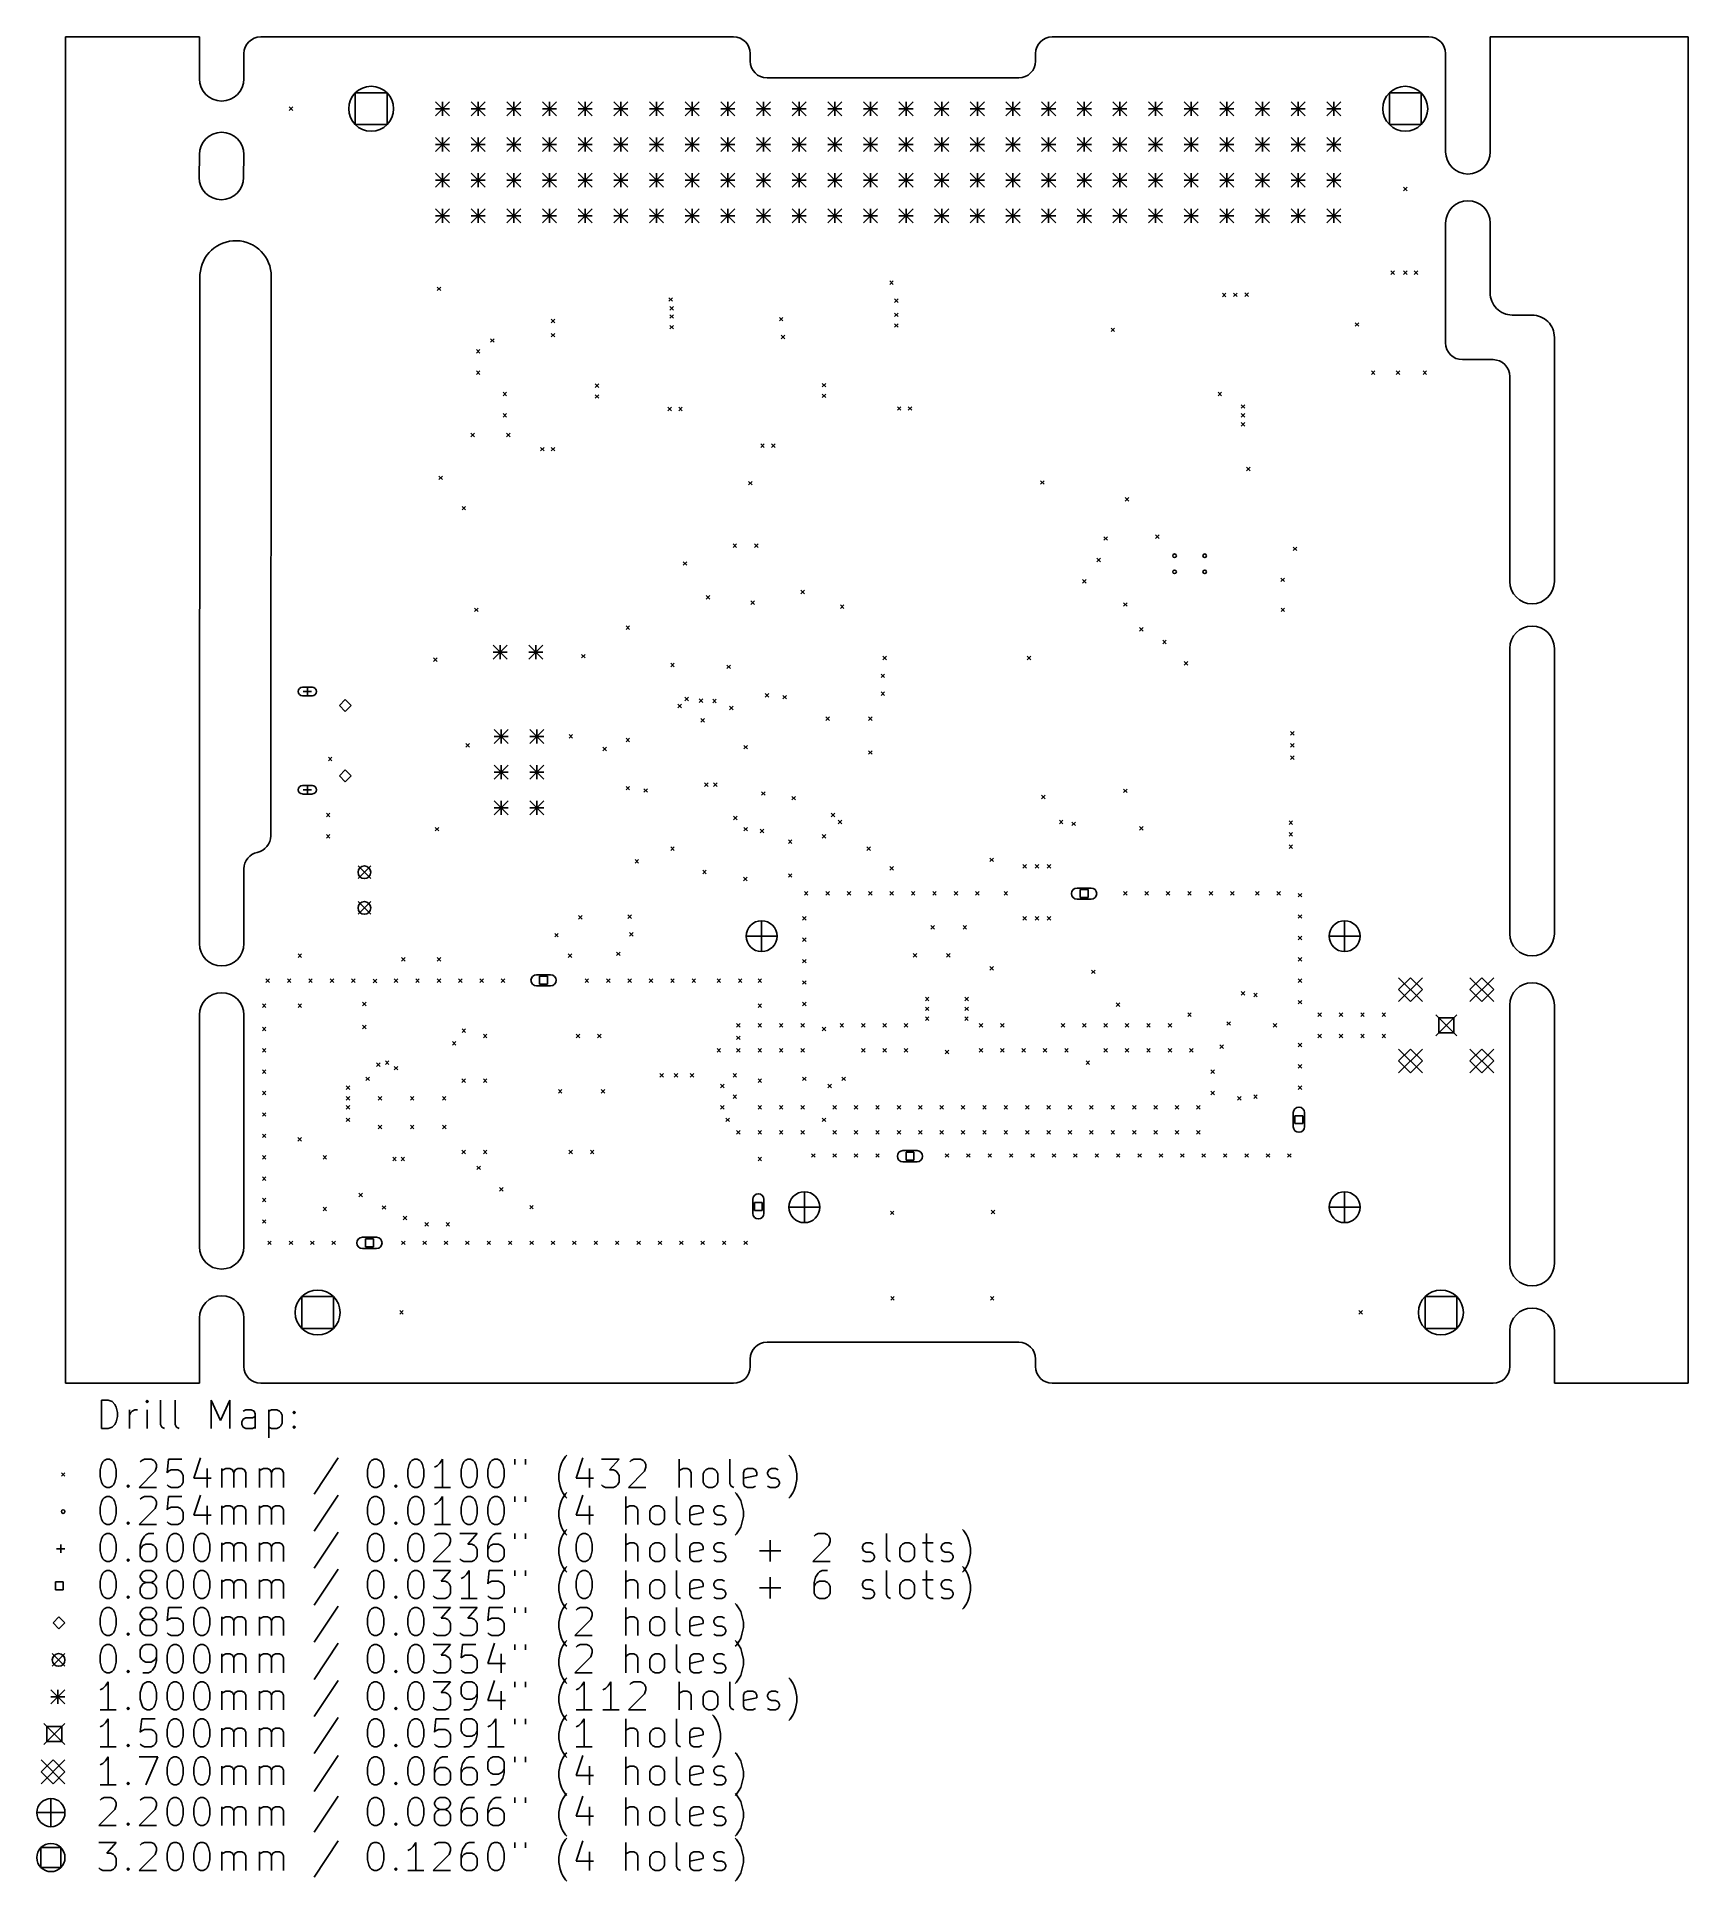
# Model space of a CAD drawing. Extents: x 3.56 to 8.19, y -7.27 to -2.1.
import ezdxf

# ---------------------------------------------------------------- set-up
doc = ezdxf.new("R2010")
doc.units = 0
doc.header["$MEASUREMENT"] = 0
doc.layers.add('BLACK', color=7, linetype='CONTINUOUS')

msp = doc.modelspace()

# ---------------------------------------------------------------- linework, layer by layer
at = {"layer": 'BLACK', "linetype": 'CONTINUOUS'}
for p, q in [((4.0183, -2.0986), (3.6433, -2.0986)), ((3.6433, -2.0986), (3.6433, -2.1456)), ((4.0183, -2.0986), (4.0183, -2.1456)), ((4.1903, -2.0986), (5.5162, -2.0986)), ((6.4102, -2.0986), (7.4663, -2.0986)), ((7.6383, -2.0986), (8.1933, -2.0986)), ((7.6383, -2.1456), (7.6383, -2.0986)), ((8.1933, -5.8736), (8.1933, -2.0986)), ((3.6433, -2.1456), (3.6433, -5.8736)), ((4.0183, -2.216), (4.0183, -2.1456)), ((4.1433, -2.216), (4.1433, -2.1456)), ((5.5632, -2.1666), (5.5632, -2.1456)), ((6.3632, -2.1456), (6.3632, -2.1666)), ((7.5133, -2.4206), (7.5133, -2.1456)), ((7.6383, -2.1456), (7.6383, -2.4206)), ((6.3162, -2.2136), (5.6102, -2.2136)), ((4.5445, -2.2555), (4.4555, -2.2555)), ((4.4555, -2.2555), (4.4555, -2.3445)), ((4.5445, -2.3445), (4.5445, -2.2555)), ((7.4445, -2.2555), (7.3555, -2.2555)), ((7.3555, -2.2555), (7.3555, -2.3445)), ((7.4445, -2.3445), (7.4445, -2.2555)), ((4.27, -2.295), (4.28, -2.305)), ((4.28, -2.295), (4.27, -2.305)), ((4.6803, -2.2807), (4.7197, -2.3201)), ((4.7197, -2.2807), (4.6803, -2.3201)), ((4.6803, -2.3004), (4.7197, -2.3004)), ((4.7, -2.2807), (4.7, -2.3201)), ((4.7803, -2.2803), (4.8197, -2.3197)), ((4.8197, -2.2803), (4.7803, -2.3197)), ((4.7803, -2.3), (4.8197, -2.3)), ((4.8, -2.2803), (4.8, -2.3197)), ((4.8803, -2.2803), (4.9197, -2.3197)), ((4.9197, -2.2803), (4.8803, -2.3197)), ((4.8803, -2.3), (4.9197, -2.3)), ((4.9, -2.2803), (4.9, -2.3197)), ((4.9803, -2.2803), (5.0197, -2.3197)), ((5.0197, -2.2803), (4.9803, -2.3197)), ((4.9803, -2.3), (5.0197, -2.3)), ((5, -2.2803), (5, -2.3197)), ((5.0803, -2.2803), (5.1197, -2.3197)), ((5.1197, -2.2803), (5.0803, -2.3197)), ((5.0803, -2.3), (5.1197, -2.3)), ((5.1, -2.2803), (5.1, -2.3197)), ((5.1803, -2.2803), (5.2197, -2.3197)), ((5.2197, -2.2803), (5.1803, -2.3197)), ((5.1803, -2.3), (5.2197, -2.3)), ((5.2, -2.2803), (5.2, -2.3197)), ((5.2803, -2.2803), (5.3197, -2.3197)), ((5.3197, -2.2803), (5.2803, -2.3197)), ((5.2803, -2.3), (5.3197, -2.3)), ((5.3, -2.2803), (5.3, -2.3197)), ((5.3803, -2.2803), (5.4197, -2.3197)), ((5.4197, -2.2803), (5.3803, -2.3197)), ((5.3803, -2.3), (5.4197, -2.3)), ((5.4, -2.2803), (5.4, -2.3197)), ((5.4803, -2.2803), (5.5197, -2.3197)), ((5.5197, -2.2803), (5.4803, -2.3197)), ((5.4803, -2.3), (5.5197, -2.3)), ((5.5, -2.2803), (5.5, -2.3197)), ((5.5803, -2.2803), (5.6197, -2.3197)), ((5.6197, -2.2803), (5.5803, -2.3197)), ((5.5803, -2.3), (5.6197, -2.3)), ((5.6, -2.2803), (5.6, -2.3197)), ((5.6803, -2.2803), (5.7197, -2.3197)), ((5.7197, -2.2803), (5.6803, -2.3197)), ((5.6803, -2.3), (5.7197, -2.3)), ((5.7, -2.2803), (5.7, -2.3197)), ((5.7803, -2.2803), (5.8197, -2.3197)), ((5.8197, -2.2803), (5.7803, -2.3197)), ((5.7803, -2.3), (5.8197, -2.3)), ((5.8, -2.2803), (5.8, -2.3197)), ((5.8803, -2.2803), (5.9197, -2.3197)), ((5.9197, -2.2803), (5.8803, -2.3197)), ((5.8803, -2.3), (5.9197, -2.3)), ((5.9, -2.2803), (5.9, -2.3197)), ((5.9803, -2.2803), (6.0197, -2.3197)), ((6.0197, -2.2803), (5.9803, -2.3197)), ((5.9803, -2.3), (6.0197, -2.3)), ((6, -2.2803), (6, -2.3197)), ((6.0803, -2.2803), (6.1197, -2.3197)), ((6.1197, -2.2803), (6.0803, -2.3197)), ((6.0803, -2.3), (6.1197, -2.3)), ((6.1, -2.2803), (6.1, -2.3197)), ((6.1803, -2.2803), (6.2197, -2.3197)), ((6.2197, -2.2803), (6.1803, -2.3197)), ((6.1803, -2.3), (6.2197, -2.3)), ((6.2, -2.2803), (6.2, -2.3197)), ((6.2803, -2.2803), (6.3197, -2.3197)), ((6.3197, -2.2803), (6.2803, -2.3197)), ((6.2803, -2.3), (6.3197, -2.3)), ((6.3, -2.2803), (6.3, -2.3197)), ((6.3803, -2.2803), (6.4197, -2.3197)), ((6.4197, -2.2803), (6.3803, -2.3197)), ((6.3803, -2.3), (6.4197, -2.3)), ((6.4, -2.2803), (6.4, -2.3197)), ((6.4803, -2.2803), (6.5197, -2.3197)), ((6.5197, -2.2803), (6.4803, -2.3197)), ((6.4803, -2.3), (6.5197, -2.3)), ((6.5, -2.2803), (6.5, -2.3197)), ((6.5803, -2.2803), (6.6197, -2.3197)), ((6.6197, -2.2803), (6.5803, -2.3197)), ((6.5803, -2.3), (6.6197, -2.3)), ((6.6, -2.2803), (6.6, -2.3197)), ((6.6803, -2.2803), (6.7197, -2.3197)), ((6.7197, -2.2803), (6.6803, -2.3197)), ((6.6803, -2.3), (6.7197, -2.3)), ((6.7, -2.2803), (6.7, -2.3197)), ((6.7803, -2.2803), (6.8197, -2.3197)), ((6.8197, -2.2803), (6.7803, -2.3197)), ((6.7803, -2.3), (6.8197, -2.3)), ((6.8, -2.2803), (6.8, -2.3197)), ((6.8803, -2.2803), (6.9197, -2.3197)), ((6.9197, -2.2803), (6.8803, -2.3197)), ((6.8803, -2.3), (6.9197, -2.3)), ((6.9, -2.2803), (6.9, -2.3197)), ((6.9803, -2.2803), (7.0197, -2.3197)), ((7.0197, -2.2803), (6.9803, -2.3197)), ((6.9803, -2.3), (7.0197, -2.3)), ((7, -2.2803), (7, -2.3197)), ((7.0803, -2.2803), (7.1197, -2.3197)), ((7.1197, -2.2803), (7.0803, -2.3197)), ((7.0803, -2.3), (7.1197, -2.3)), ((7.1, -2.2803), (7.1, -2.3197)), ((7.1803, -2.2803), (7.2197, -2.3197)), ((7.2197, -2.2803), (7.1803, -2.3197)), ((7.1803, -2.3), (7.2197, -2.3)), ((7.2, -2.2803), (7.2, -2.3197)), ((4.4555, -2.3445), (4.5445, -2.3445)), ((7.3555, -2.3445), (7.4445, -2.3445)), ((4.0175, -2.4927), (4.0183, -2.4285)), ((4.1425, -2.4927), (4.1433, -2.4285)), ((4.6803, -2.3807), (4.7197, -2.4201)), ((4.7197, -2.3807), (4.6803, -2.4201)), ((4.6803, -2.4004), (4.7197, -2.4004)), ((4.7, -2.3807), (4.7, -2.4201)), ((4.7803, -2.3807), (4.8197, -2.4201)), ((4.8197, -2.3807), (4.7803, -2.4201)), ((4.7803, -2.4004), (4.8197, -2.4004)), ((4.8, -2.3807), (4.8, -2.4201)), ((4.8803, -2.3807), (4.9197, -2.4201)), ((4.9197, -2.3807), (4.8803, -2.4201)), ((4.8803, -2.4004), (4.9197, -2.4004)), ((4.9, -2.3807), (4.9, -2.4201)), ((4.9803, -2.3807), (5.0197, -2.4201)), ((5.0197, -2.3807), (4.9803, -2.4201)), ((4.9803, -2.4004), (5.0197, -2.4004)), ((5, -2.3807), (5, -2.4201)), ((5.0803, -2.3807), (5.1197, -2.4201)), ((5.1197, -2.3807), (5.0803, -2.4201)), ((5.0803, -2.4004), (5.1197, -2.4004)), ((5.1, -2.3807), (5.1, -2.4201)), ((5.1803, -2.3807), (5.2197, -2.4201)), ((5.2197, -2.3807), (5.1803, -2.4201)), ((5.1803, -2.4004), (5.2197, -2.4004)), ((5.2, -2.3807), (5.2, -2.4201)), ((5.2803, -2.3807), (5.3197, -2.4201)), ((5.3197, -2.3807), (5.2803, -2.4201)), ((5.2803, -2.4004), (5.3197, -2.4004)), ((5.3, -2.3807), (5.3, -2.4201)), ((5.3803, -2.3807), (5.4197, -2.4201)), ((5.4197, -2.3807), (5.3803, -2.4201)), ((5.3803, -2.4004), (5.4197, -2.4004)), ((5.4, -2.3807), (5.4, -2.4201)), ((5.4803, -2.3807), (5.5197, -2.4201)), ((5.5197, -2.3807), (5.4803, -2.4201)), ((5.4803, -2.4004), (5.5197, -2.4004)), ((5.5, -2.3807), (5.5, -2.4201)), ((5.5803, -2.3807), (5.6197, -2.4201)), ((5.6197, -2.3807), (5.5803, -2.4201)), ((5.5803, -2.4004), (5.6197, -2.4004)), ((5.6, -2.3807), (5.6, -2.4201)), ((5.6803, -2.3807), (5.7197, -2.4201)), ((5.7197, -2.3807), (5.6803, -2.4201)), ((5.6803, -2.4004), (5.7197, -2.4004)), ((5.7, -2.3807), (5.7, -2.4201)), ((5.7803, -2.3807), (5.8197, -2.4201)), ((5.8197, -2.3807), (5.7803, -2.4201)), ((5.7803, -2.4004), (5.8197, -2.4004)), ((5.8, -2.3807), (5.8, -2.4201)), ((5.8803, -2.3807), (5.9197, -2.4201)), ((5.9197, -2.3807), (5.8803, -2.4201)), ((5.8803, -2.4004), (5.9197, -2.4004)), ((5.9, -2.3807), (5.9, -2.4201)), ((5.9803, -2.3807), (6.0197, -2.4201)), ((6.0197, -2.3807), (5.9803, -2.4201)), ((5.9803, -2.4004), (6.0197, -2.4004)), ((6, -2.3807), (6, -2.4201)), ((6.0803, -2.3807), (6.1197, -2.4201)), ((6.1197, -2.3807), (6.0803, -2.4201)), ((6.0803, -2.4004), (6.1197, -2.4004)), ((6.1, -2.3807), (6.1, -2.4201)), ((6.1803, -2.3807), (6.2197, -2.4201)), ((6.2197, -2.3807), (6.1803, -2.4201)), ((6.1803, -2.4004), (6.2197, -2.4004)), ((6.2, -2.3807), (6.2, -2.4201)), ((6.2803, -2.3807), (6.3197, -2.4201)), ((6.3197, -2.3807), (6.2803, -2.4201)), ((6.2803, -2.4004), (6.3197, -2.4004)), ((6.3, -2.3807), (6.3, -2.4201)), ((6.3803, -2.3807), (6.4197, -2.4201)), ((6.4197, -2.3807), (6.3803, -2.4201)), ((6.3803, -2.4004), (6.4197, -2.4004)), ((6.4, -2.3807), (6.4, -2.4201)), ((6.4803, -2.3807), (6.5197, -2.4201)), ((6.5197, -2.3807), (6.4803, -2.4201)), ((6.4803, -2.4004), (6.5197, -2.4004)), ((6.5, -2.3807), (6.5, -2.4201)), ((6.5803, -2.3807), (6.6197, -2.4201)), ((6.6197, -2.3807), (6.5803, -2.4201)), ((6.5803, -2.4004), (6.6197, -2.4004)), ((6.6, -2.3807), (6.6, -2.4201)), ((6.6803, -2.3807), (6.7197, -2.4201)), ((6.7197, -2.3807), (6.6803, -2.4201)), ((6.6803, -2.4004), (6.7197, -2.4004)), ((6.7, -2.3807), (6.7, -2.4201)), ((6.7803, -2.3807), (6.8197, -2.4201)), ((6.8197, -2.3807), (6.7803, -2.4201)), ((6.7803, -2.4004), (6.8197, -2.4004)), ((6.8, -2.3807), (6.8, -2.4201)), ((6.8803, -2.3807), (6.9197, -2.4201)), ((6.9197, -2.3807), (6.8803, -2.4201)), ((6.8803, -2.4004), (6.9197, -2.4004)), ((6.9, -2.3807), (6.9, -2.4201)), ((6.9803, -2.3807), (7.0197, -2.4201)), ((7.0197, -2.3807), (6.9803, -2.4201)), ((6.9803, -2.4004), (7.0197, -2.4004)), ((7, -2.3807), (7, -2.4201)), ((7.0803, -2.3807), (7.1197, -2.4201)), ((7.1197, -2.3807), (7.0803, -2.4201)), ((7.0803, -2.4004), (7.1197, -2.4004)), ((7.1, -2.3807), (7.1, -2.4201)), ((7.1803, -2.3807), (7.2197, -2.4201)), ((7.2197, -2.3807), (7.1803, -2.4201)), ((7.1803, -2.4004), (7.2197, -2.4004)), ((7.2, -2.3807), (7.2, -2.4201)), ((4.6803, -2.4807), (4.7197, -2.5201)), ((4.7197, -2.4807), (4.6803, -2.5201)), ((4.7, -2.4807), (4.7, -2.5201)), ((4.7803, -2.4803), (4.8197, -2.5197)), ((4.8197, -2.4803), (4.7803, -2.5197)), ((4.8, -2.4803), (4.8, -2.5197)), ((4.8803, -2.4803), (4.9197, -2.5197)), ((4.9197, -2.4803), (4.8803, -2.5197)), ((4.9, -2.4803), (4.9, -2.5197)), ((4.9803, -2.4803), (5.0197, -2.5197)), ((5.0197, -2.4803), (4.9803, -2.5197)), ((5, -2.4803), (5, -2.5197)), ((5.0803, -2.4803), (5.1197, -2.5197)), ((5.1197, -2.4803), (5.0803, -2.5197)), ((5.1, -2.4803), (5.1, -2.5197)), ((5.1803, -2.4803), (5.2197, -2.5197)), ((5.2197, -2.4803), (5.1803, -2.5197)), ((5.2, -2.4803), (5.2, -2.5197)), ((5.2803, -2.4803), (5.3197, -2.5197)), ((5.3197, -2.4803), (5.2803, -2.5197)), ((5.3, -2.4803), (5.3, -2.5197)), ((5.3803, -2.4803), (5.4197, -2.5197)), ((5.4197, -2.4803), (5.3803, -2.5197)), ((5.4, -2.4803), (5.4, -2.5197)), ((5.4803, -2.4803), (5.5197, -2.5197)), ((5.5197, -2.4803), (5.4803, -2.5197)), ((5.5, -2.4803), (5.5, -2.5197)), ((5.5803, -2.4803), (5.6197, -2.5197)), ((5.6197, -2.4803), (5.5803, -2.5197)), ((5.6, -2.4803), (5.6, -2.5197)), ((5.6803, -2.4803), (5.7197, -2.5197)), ((5.7197, -2.4803), (5.6803, -2.5197)), ((5.7, -2.4803), (5.7, -2.5197)), ((5.7803, -2.4803), (5.8197, -2.5197)), ((5.8197, -2.4803), (5.7803, -2.5197)), ((5.8, -2.4803), (5.8, -2.5197)), ((5.8803, -2.4803), (5.9197, -2.5197)), ((5.9197, -2.4803), (5.8803, -2.5197)), ((5.9, -2.4803), (5.9, -2.5197)), ((5.9803, -2.4803), (6.0197, -2.5197)), ((6.0197, -2.4803), (5.9803, -2.5197)), ((6, -2.4803), (6, -2.5197)), ((6.0803, -2.4803), (6.1197, -2.5197)), ((6.1197, -2.4803), (6.0803, -2.5197)), ((6.1, -2.4803), (6.1, -2.5197)), ((6.1803, -2.4803), (6.2197, -2.5197)), ((6.2197, -2.4803), (6.1803, -2.5197)), ((6.2, -2.4803), (6.2, -2.5197)), ((6.2803, -2.4803), (6.3197, -2.5197)), ((6.3197, -2.4803), (6.2803, -2.5197)), ((6.3, -2.4803), (6.3, -2.5197)), ((6.3803, -2.4803), (6.4197, -2.5197)), ((6.4197, -2.4803), (6.3803, -2.5197)), ((6.4, -2.4803), (6.4, -2.5197)), ((6.4803, -2.4803), (6.5197, -2.5197)), ((6.5197, -2.4803), (6.4803, -2.5197)), ((6.5, -2.4803), (6.5, -2.5197)), ((6.5803, -2.4803), (6.6197, -2.5197)), ((6.6197, -2.4803), (6.5803, -2.5197)), ((6.6, -2.4803), (6.6, -2.5197)), ((6.6803, -2.4803), (6.7197, -2.5197)), ((6.7197, -2.4803), (6.6803, -2.5197)), ((6.7, -2.4803), (6.7, -2.5197)), ((6.7803, -2.4803), (6.8197, -2.5197)), ((6.8197, -2.4803), (6.7803, -2.5197)), ((6.8, -2.4803), (6.8, -2.5197)), ((6.8803, -2.4803), (6.9197, -2.5197)), ((6.9197, -2.4803), (6.8803, -2.5197)), ((6.9, -2.4803), (6.9, -2.5197)), ((6.9803, -2.4803), (7.0197, -2.5197)), ((7.0197, -2.4803), (6.9803, -2.5197)), ((7, -2.4803), (7, -2.5197)), ((7.0803, -2.4803), (7.1197, -2.5197)), ((7.1197, -2.4803), (7.0803, -2.5197)), ((7.1, -2.4803), (7.1, -2.5197)), ((7.1803, -2.4803), (7.2197, -2.5197)), ((7.2197, -2.4803), (7.1803, -2.5197)), ((7.2, -2.4803), (7.2, -2.5197)), ((4.6803, -2.5004), (4.7197, -2.5004)), ((4.7803, -2.5), (4.8197, -2.5)), ((4.8803, -2.5), (4.9197, -2.5)), ((4.9803, -2.5), (5.0197, -2.5)), ((5.0803, -2.5), (5.1197, -2.5)), ((5.1803, -2.5), (5.2197, -2.5)), ((5.2803, -2.5), (5.3197, -2.5)), ((5.3803, -2.5), (5.4197, -2.5)), ((5.4803, -2.5), (5.5197, -2.5)), ((5.5803, -2.5), (5.6197, -2.5)), ((5.6803, -2.5), (5.7197, -2.5)), ((5.7803, -2.5), (5.8197, -2.5)), ((5.8803, -2.5), (5.9197, -2.5)), ((5.9803, -2.5), (6.0197, -2.5)), ((6.0803, -2.5), (6.1197, -2.5)), ((6.1803, -2.5), (6.2197, -2.5)), ((6.2803, -2.5), (6.3197, -2.5)), ((6.3803, -2.5), (6.4197, -2.5)), ((6.4803, -2.5), (6.5197, -2.5)), ((6.5803, -2.5), (6.6197, -2.5)), ((6.6803, -2.5), (6.7197, -2.5)), ((6.7803, -2.5), (6.8197, -2.5)), ((6.8803, -2.5), (6.9197, -2.5)), ((6.9803, -2.5), (7.0197, -2.5)), ((7.0803, -2.5), (7.1197, -2.5)), ((7.1803, -2.5), (7.2197, -2.5)), ((7.395, -2.52), (7.405, -2.53)), ((7.405, -2.52), (7.395, -2.53)), ((4.6803, -2.5807), (4.7197, -2.6201)), ((4.7197, -2.5807), (4.6803, -2.6201)), ((4.7, -2.5807), (4.7, -2.6201)), ((4.7803, -2.5807), (4.8197, -2.6201)), ((4.8197, -2.5807), (4.7803, -2.6201)), ((4.8, -2.5807), (4.8, -2.6201)), ((4.8803, -2.5807), (4.9197, -2.6201)), ((4.9197, -2.5807), (4.8803, -2.6201)), ((4.9, -2.5807), (4.9, -2.6201)), ((4.9803, -2.5807), (5.0197, -2.6201)), ((5.0197, -2.5807), (4.9803, -2.6201)), ((5, -2.5807), (5, -2.6201)), ((5.0803, -2.5807), (5.1197, -2.6201)), ((5.1197, -2.5807), (5.0803, -2.6201)), ((5.1, -2.5807), (5.1, -2.6201)), ((5.1803, -2.5807), (5.2197, -2.6201)), ((5.2197, -2.5807), (5.1803, -2.6201)), ((5.2, -2.5807), (5.2, -2.6201)), ((5.2803, -2.5807), (5.3197, -2.6201)), ((5.3197, -2.5807), (5.2803, -2.6201)), ((5.3, -2.5807), (5.3, -2.6201)), ((5.3803, -2.5807), (5.4197, -2.6201)), ((5.4197, -2.5807), (5.3803, -2.6201)), ((5.4, -2.5807), (5.4, -2.6201)), ((5.4803, -2.5807), (5.5197, -2.6201)), ((5.5197, -2.5807), (5.4803, -2.6201)), ((5.5, -2.5807), (5.5, -2.6201)), ((5.5803, -2.5807), (5.6197, -2.6201)), ((5.6197, -2.5807), (5.5803, -2.6201)), ((5.6, -2.5807), (5.6, -2.6201)), ((5.6803, -2.5807), (5.7197, -2.6201)), ((5.7197, -2.5807), (5.6803, -2.6201)), ((5.7, -2.5807), (5.7, -2.6201)), ((5.7803, -2.5807), (5.8197, -2.6201)), ((5.8197, -2.5807), (5.7803, -2.6201)), ((5.8, -2.5807), (5.8, -2.6201)), ((5.8803, -2.5807), (5.9197, -2.6201)), ((5.9197, -2.5807), (5.8803, -2.6201)), ((5.9, -2.5807), (5.9, -2.6201)), ((5.9803, -2.5807), (6.0197, -2.6201)), ((6.0197, -2.5807), (5.9803, -2.6201)), ((6, -2.5807), (6, -2.6201)), ((6.0803, -2.5807), (6.1197, -2.6201)), ((6.1197, -2.5807), (6.0803, -2.6201)), ((6.1, -2.5807), (6.1, -2.6201)), ((6.1803, -2.5807), (6.2197, -2.6201)), ((6.2197, -2.5807), (6.1803, -2.6201)), ((6.2, -2.5807), (6.2, -2.6201)), ((6.2803, -2.5807), (6.3197, -2.6201)), ((6.3197, -2.5807), (6.2803, -2.6201)), ((6.3, -2.5807), (6.3, -2.6201)), ((6.3803, -2.5807), (6.4197, -2.6201)), ((6.4197, -2.5807), (6.3803, -2.6201)), ((6.4, -2.5807), (6.4, -2.6201)), ((6.4803, -2.5807), (6.5197, -2.6201)), ((6.5197, -2.5807), (6.4803, -2.6201)), ((6.5, -2.5807), (6.5, -2.6201)), ((6.5803, -2.5807), (6.6197, -2.6201)), ((6.6197, -2.5807), (6.5803, -2.6201)), ((6.6, -2.5807), (6.6, -2.6201)), ((6.6803, -2.5807), (6.7197, -2.6201)), ((6.7197, -2.5807), (6.6803, -2.6201)), ((6.7, -2.5807), (6.7, -2.6201)), ((6.7803, -2.5807), (6.8197, -2.6201)), ((6.8197, -2.5807), (6.7803, -2.6201)), ((6.8, -2.5807), (6.8, -2.6201)), ((6.8803, -2.5807), (6.9197, -2.6201)), ((6.9197, -2.5807), (6.8803, -2.6201)), ((6.9, -2.5807), (6.9, -2.6201)), ((6.9803, -2.5807), (7.0197, -2.6201)), ((7.0197, -2.5807), (6.9803, -2.6201)), ((7, -2.5807), (7, -2.6201)), ((7.0803, -2.5807), (7.1197, -2.6201)), ((7.1197, -2.5807), (7.0803, -2.6201)), ((7.1, -2.5807), (7.1, -2.6201)), ((7.1803, -2.5807), (7.2197, -2.6201)), ((7.2197, -2.5807), (7.1803, -2.6201)), ((7.2, -2.5807), (7.2, -2.6201)), ((4.6803, -2.6004), (4.7197, -2.6004)), ((4.7803, -2.6004), (4.8197, -2.6004)), ((4.8803, -2.6004), (4.9197, -2.6004)), ((4.9803, -2.6004), (5.0197, -2.6004)), ((5.0803, -2.6004), (5.1197, -2.6004)), ((5.1803, -2.6004), (5.2197, -2.6004)), ((5.2803, -2.6004), (5.3197, -2.6004)), ((5.3803, -2.6004), (5.4197, -2.6004)), ((5.4803, -2.6004), (5.5197, -2.6004)), ((5.5803, -2.6004), (5.6197, -2.6004)), ((5.6803, -2.6004), (5.7197, -2.6004)), ((5.7803, -2.6004), (5.8197, -2.6004)), ((5.8803, -2.6004), (5.9197, -2.6004)), ((5.9803, -2.6004), (6.0197, -2.6004)), ((6.0803, -2.6004), (6.1197, -2.6004)), ((6.1803, -2.6004), (6.2197, -2.6004)), ((6.2803, -2.6004), (6.3197, -2.6004)), ((6.3803, -2.6004), (6.4197, -2.6004)), ((6.4803, -2.6004), (6.5197, -2.6004)), ((6.5803, -2.6004), (6.6197, -2.6004)), ((6.6803, -2.6004), (6.7197, -2.6004)), ((6.7803, -2.6004), (6.8197, -2.6004)), ((6.8803, -2.6004), (6.9197, -2.6004)), ((6.9803, -2.6004), (7.0197, -2.6004)), ((7.0803, -2.6004), (7.1197, -2.6004)), ((7.1803, -2.6004), (7.2197, -2.6004)), ((7.5133, -2.6206), (7.5133, -2.9566)), ((7.6383, -2.6206), (7.6383, -2.8161)), ((4.0183, -4.641), (4.02, -2.7652)), ((4.2201, -2.7702), (4.2183, -4.3391)), ((5.9542, -2.7829), (5.9642, -2.7929)), ((5.9642, -2.7829), (5.9542, -2.7929)), ((7.36, -2.755), (7.37, -2.765)), ((7.37, -2.755), (7.36, -2.765)), ((7.395, -2.755), (7.405, -2.765)), ((7.405, -2.755), (7.395, -2.765)), ((7.425, -2.755), (7.435, -2.765)), ((7.435, -2.755), (7.425, -2.765)), ((4.685, -2.8), (4.695, -2.81)), ((4.695, -2.8), (4.685, -2.81)), ((5.335, -2.83), (5.345, -2.84)), ((5.345, -2.83), (5.335, -2.84)), ((5.9679, -2.8329), (5.9779, -2.8429)), ((5.9779, -2.8329), (5.9679, -2.8429)), ((6.8871, -2.8172), (6.8971, -2.8272)), ((6.8971, -2.8172), (6.8871, -2.8272)), ((6.9186, -2.8169), (6.9286, -2.8269)), ((6.9286, -2.8169), (6.9186, -2.8269)), ((6.9505, -2.8165), (6.9605, -2.8265)), ((6.9605, -2.8165), (6.9505, -2.8265)), ((5.005, -2.89), (5.015, -2.9)), ((5.015, -2.89), (5.005, -2.9)), ((5.3375, -2.855), (5.3475, -2.865)), ((5.3475, -2.855), (5.3375, -2.865)), ((5.3375, -2.8775), (5.3475, -2.8875)), ((5.3475, -2.8775), (5.3375, -2.8875)), ((5.645, -2.885), (5.655, -2.895)), ((5.655, -2.885), (5.645, -2.895)), ((5.9679, -2.8729), (5.9779, -2.8829)), ((5.9779, -2.8729), (5.9679, -2.8829)), ((7.7558, -2.8785), (7.6997, -2.8786)), ((4.835, -2.945), (4.845, -2.955)), ((4.845, -2.945), (4.835, -2.955)), ((5.005, -2.93), (5.015, -2.94)), ((5.015, -2.93), (5.005, -2.94)), ((5.3375, -2.9075), (5.3475, -2.9175)), ((5.3475, -2.9075), (5.3375, -2.9175)), ((5.65, -2.935), (5.66, -2.945)), ((5.66, -2.935), (5.65, -2.945)), ((5.9679, -2.9029), (5.9779, -2.9129)), ((5.9779, -2.9029), (5.9679, -2.9129)), ((6.575, -2.915), (6.585, -2.925)), ((6.585, -2.915), (6.575, -2.925)), ((7.26, -2.9), (7.27, -2.91)), ((7.27, -2.9), (7.26, -2.91)), ((7.8183, -3.6256), (7.8183, -2.941)), ((4.795, -2.975), (4.805, -2.985)), ((4.805, -2.975), (4.795, -2.985)), ((4.795, -3.035), (4.805, -3.045)), ((4.805, -3.035), (4.795, -3.045)), ((7.305, -3.035), (7.315, -3.045)), ((7.315, -3.035), (7.305, -3.045)), ((7.375, -3.035), (7.385, -3.045)), ((7.385, -3.035), (7.375, -3.045)), ((7.45, -3.035), (7.46, -3.045)), ((7.46, -3.035), (7.45, -3.045)), ((7.6463, -3.0036), (7.5603, -3.0036)), ((7.6933, -3.6256), (7.6933, -3.0506)), ((4.87, -3.095), (4.88, -3.105)), ((4.88, -3.095), (4.87, -3.105)), ((5.1282, -3.0718), (5.1382, -3.0818)), ((5.1382, -3.0718), (5.1282, -3.0818)), ((5.1282, -3.1018), (5.1382, -3.1118)), ((5.1382, -3.1018), (5.1282, -3.1118)), ((5.765, -3.07), (5.775, -3.08)), ((5.775, -3.07), (5.765, -3.08)), ((5.765, -3.1), (5.775, -3.11)), ((5.775, -3.1), (5.765, -3.11)), ((6.875, -3.095), (6.885, -3.105)), ((6.885, -3.095), (6.875, -3.105)), ((5.3325, -3.1368), (5.3425, -3.1468)), ((5.3425, -3.1368), (5.3325, -3.1468)), ((5.3625, -3.1368), (5.3725, -3.1468)), ((5.3725, -3.1368), (5.3625, -3.1468)), ((5.9759, -3.1356), (5.9859, -3.1456)), ((5.9859, -3.1356), (5.9759, -3.1456)), ((6.0059, -3.1356), (6.0159, -3.1456)), ((6.0159, -3.1356), (6.0059, -3.1456)), ((6.94, -3.13), (6.95, -3.14)), ((6.95, -3.13), (6.94, -3.14)), ((4.87, -3.155), (4.88, -3.165)), ((4.88, -3.155), (4.87, -3.165)), ((6.94, -3.155), (6.95, -3.165)), ((6.95, -3.155), (6.94, -3.165)), ((6.94, -3.18), (6.95, -3.19)), ((6.95, -3.18), (6.94, -3.19)), ((4.78, -3.21), (4.79, -3.22)), ((4.79, -3.21), (4.78, -3.22)), ((4.88, -3.21), (4.89, -3.22)), ((4.89, -3.21), (4.88, -3.22)), ((4.975, -3.2495), (4.985, -3.2595)), ((4.985, -3.2495), (4.975, -3.2595)), ((5.005, -3.2495), (5.015, -3.2595)), ((5.015, -3.2495), (5.005, -3.2595)), ((5.5926, -3.24), (5.6026, -3.25)), ((5.6026, -3.24), (5.5926, -3.25)), ((5.6226, -3.24), (5.6326, -3.25)), ((5.6326, -3.24), (5.6226, -3.25)), ((6.955, -3.305), (6.965, -3.315)), ((6.965, -3.305), (6.955, -3.315)), ((4.69, -3.33), (4.7, -3.34)), ((4.7, -3.33), (4.69, -3.34)), ((5.5581, -3.3449), (5.5681, -3.3549)), ((5.5681, -3.3449), (5.5581, -3.3549)), ((6.377, -3.343), (6.387, -3.353)), ((6.387, -3.343), (6.377, -3.353)), ((6.615, -3.39), (6.625, -3.4)), ((6.625, -3.39), (6.615, -3.4)), ((4.755, -3.415), (4.765, -3.425)), ((4.765, -3.415), (4.755, -3.425)), ((6.555, -3.5), (6.565, -3.51)), ((6.565, -3.5), (6.555, -3.51)), ((6.7, -3.495), (6.71, -3.505)), ((6.71, -3.495), (6.7, -3.505)), ((5.515, -3.52), (5.525, -3.53)), ((5.525, -3.52), (5.515, -3.53)), ((5.575, -3.52), (5.585, -3.53)), ((5.585, -3.52), (5.575, -3.53)), ((6.5355, -3.56), (6.5455, -3.57)), ((6.5455, -3.56), (6.5355, -3.57)), ((7.086, -3.529), (7.096, -3.539)), ((7.096, -3.529), (7.086, -3.539)), ((5.375, -3.57), (5.385, -3.58)), ((5.385, -3.57), (5.375, -3.58)), ((7.0515, -3.616), (7.0615, -3.626)), ((7.0615, -3.616), (7.0515, -3.626)), ((5.44, -3.665), (5.45, -3.675)), ((5.45, -3.665), (5.44, -3.675)), ((5.705, -3.65), (5.715, -3.66)), ((5.715, -3.65), (5.705, -3.66)), ((6.495, -3.62), (6.505, -3.63)), ((6.505, -3.62), (6.495, -3.63)), ((4.79, -3.7), (4.8, -3.71)), ((4.8, -3.7), (4.79, -3.71)), ((5.565, -3.68), (5.575, -3.69)), ((5.575, -3.68), (5.565, -3.69)), ((5.8159, -3.6909), (5.8259, -3.7009)), ((5.8259, -3.6909), (5.8159, -3.7009)), ((6.61, -3.685), (6.62, -3.695)), ((6.62, -3.685), (6.61, -3.695)), ((7.0516, -3.7), (7.0616, -3.71)), ((7.0616, -3.7), (7.0516, -3.71)), ((5.215, -3.75), (5.225, -3.76)), ((5.225, -3.75), (5.215, -3.76)), ((6.655, -3.755), (6.665, -3.765)), ((6.665, -3.755), (6.655, -3.765)), ((4.8419, -3.8041), (4.8813, -3.8435)), ((4.8813, -3.8041), (4.8419, -3.8435)), ((4.8419, -3.8238), (4.8813, -3.8238)), ((4.8616, -3.8041), (4.8616, -3.8435)), ((4.9419, -3.8041), (4.9813, -3.8435)), ((4.9813, -3.8041), (4.9419, -3.8435)), ((4.9419, -3.8238), (4.9813, -3.8238)), ((4.9616, -3.8041), (4.9616, -3.8435)), ((6.72, -3.79), (6.73, -3.8)), ((6.73, -3.79), (6.72, -3.8)), ((7.6933, -4.6131), (7.6933, -3.8131)), ((7.8183, -4.6131), (7.8183, -3.8131)), ((4.675, -3.84), (4.685, -3.85)), ((4.685, -3.84), (4.675, -3.85)), ((5.09, -3.83), (5.1, -3.84)), ((5.1, -3.83), (5.09, -3.84)), ((5.34, -3.855), (5.35, -3.865)), ((5.35, -3.855), (5.34, -3.865)), ((5.4979, -3.86), (5.5079, -3.87)), ((5.5079, -3.86), (5.4979, -3.87)), ((5.935, -3.835), (5.945, -3.845)), ((5.945, -3.835), (5.935, -3.845)), ((6.34, -3.835), (6.35, -3.845)), ((6.35, -3.835), (6.34, -3.845)), ((6.78, -3.85), (6.79, -3.86)), ((6.79, -3.85), (6.78, -3.86)), ((4.3351, -3.9222), (4.3075, -3.9222)), ((4.3213, -3.9222), (4.3213, -3.9459)), ((5.93, -3.885), (5.94, -3.895)), ((5.94, -3.885), (5.93, -3.895)), ((4.3075, -3.9459), (4.3351, -3.9459)), ((4.3095, -3.9341), (4.3331, -3.9341)), ((4.4276, -3.9567), (4.4108, -3.9734)), ((4.4108, -3.9734), (4.4276, -3.9902)), ((4.4443, -3.9734), (4.4276, -3.9567)), ((4.4276, -3.9902), (4.4443, -3.9734)), ((5.36, -3.97), (5.37, -3.98)), ((5.37, -3.97), (5.36, -3.98)), ((5.38, -3.95), (5.39, -3.96)), ((5.39, -3.95), (5.38, -3.96)), ((5.42, -3.955), (5.43, -3.965)), ((5.43, -3.955), (5.42, -3.965)), ((5.458, -3.9556), (5.468, -3.9656)), ((5.468, -3.9556), (5.458, -3.9656)), ((5.505, -3.975), (5.515, -3.985)), ((5.515, -3.975), (5.505, -3.985)), ((5.605, -3.94), (5.615, -3.95)), ((5.615, -3.94), (5.605, -3.95)), ((5.655, -3.945), (5.665, -3.955)), ((5.665, -3.945), (5.655, -3.955)), ((5.93, -3.935), (5.94, -3.945)), ((5.94, -3.935), (5.93, -3.945)), ((5.425, -4.01), (5.435, -4.02)), ((5.435, -4.01), (5.425, -4.02)), ((5.775, -4.005), (5.785, -4.015)), ((5.785, -4.005), (5.775, -4.015)), ((5.895, -4.005), (5.905, -4.015)), ((5.905, -4.005), (5.895, -4.015)), ((4.766, -4.08), (4.776, -4.09)), ((4.776, -4.08), (4.766, -4.09)), ((4.8451, -4.0403), (4.8845, -4.0797)), ((4.8845, -4.0403), (4.8451, -4.0797)), ((4.8451, -4.06), (4.8845, -4.06)), ((4.8648, -4.0403), (4.8648, -4.0797)), ((4.9451, -4.0403), (4.9845, -4.0797)), ((4.9845, -4.0403), (4.9451, -4.0797)), ((4.9451, -4.06), (4.9845, -4.06)), ((4.9648, -4.0403), (4.9648, -4.0797)), ((5.055, -4.055), (5.065, -4.065)), ((5.065, -4.055), (5.055, -4.065)), ((5.215, -4.065), (5.225, -4.075)), ((5.225, -4.065), (5.215, -4.075)), ((5.545, -4.085), (5.555, -4.095)), ((5.555, -4.085), (5.545, -4.095)), ((7.0785, -4.0464), (7.0885, -4.0564)), ((7.0885, -4.0464), (7.0785, -4.0564)), ((7.0785, -4.0802), (7.0885, -4.0902)), ((7.0885, -4.0802), (7.0785, -4.0902)), ((4.38, -4.118), (4.39, -4.128)), ((4.39, -4.118), (4.38, -4.128)), ((5.15, -4.09), (5.16, -4.1)), ((5.16, -4.09), (5.15, -4.1)), ((5.895, -4.1), (5.905, -4.11)), ((5.905, -4.1), (5.895, -4.11)), ((7.0785, -4.1145), (7.0885, -4.1245)), ((7.0885, -4.1145), (7.0785, -4.1245)), ((4.4276, -4.1535), (4.4108, -4.1703)), ((4.4108, -4.1703), (4.4276, -4.187)), ((4.4443, -4.1703), (4.4276, -4.1535)), ((4.4276, -4.187), (4.4443, -4.1703)), ((4.8451, -4.1403), (4.8845, -4.1797)), ((4.8845, -4.1403), (4.8451, -4.1797)), ((4.8451, -4.16), (4.8845, -4.16)), ((4.8648, -4.1403), (4.8648, -4.1797)), ((4.9451, -4.1403), (4.9845, -4.1797)), ((4.9845, -4.1403), (4.9451, -4.1797)), ((4.9451, -4.16), (4.9845, -4.16)), ((4.9648, -4.1403), (4.9648, -4.1797)), ((4.3351, -4.1978), (4.3075, -4.1978)), ((4.3075, -4.2215), (4.3351, -4.2215)), ((4.3095, -4.2096), (4.3331, -4.2096)), ((4.3213, -4.1978), (4.3213, -4.2215)), ((5.215, -4.2), (5.225, -4.21)), ((5.225, -4.2), (5.215, -4.21)), ((5.265, -4.2065), (5.275, -4.2165)), ((5.275, -4.2065), (5.265, -4.2165)), ((5.435, -4.19), (5.445, -4.2)), ((5.445, -4.19), (5.435, -4.2)), ((5.46, -4.19), (5.47, -4.2)), ((5.47, -4.19), (5.46, -4.2)), ((5.595, -4.215), (5.605, -4.225)), ((5.605, -4.215), (5.595, -4.225)), ((5.6802, -4.228), (5.6902, -4.238)), ((5.6902, -4.228), (5.6802, -4.238)), ((6.38, -4.225), (6.39, -4.235)), ((6.39, -4.225), (6.38, -4.235)), ((6.61, -4.2075), (6.62, -4.2175)), ((6.62, -4.2075), (6.61, -4.2175)), ((4.3745, -4.275), (4.3845, -4.285)), ((4.3845, -4.275), (4.3745, -4.285)), ((4.8451, -4.2403), (4.8845, -4.2797)), ((4.8845, -4.2403), (4.8451, -4.2797)), ((4.8451, -4.26), (4.8845, -4.26)), ((4.8648, -4.2403), (4.8648, -4.2797)), ((4.9451, -4.2403), (4.9845, -4.2797)), ((4.9845, -4.2403), (4.9451, -4.2797)), ((4.9451, -4.26), (4.9845, -4.26)), ((4.9648, -4.2403), (4.9648, -4.2797)), ((5.5164, -4.2838), (5.5264, -4.2938)), ((5.5264, -4.2838), (5.5164, -4.2938)), ((5.79, -4.275), (5.8, -4.285)), ((5.8, -4.275), (5.79, -4.285)), ((4.3745, -4.335), (4.3845, -4.345)), ((4.3845, -4.335), (4.3745, -4.345)), ((4.68, -4.315), (4.69, -4.325)), ((4.69, -4.315), (4.68, -4.325)), ((5.545, -4.315), (5.555, -4.325)), ((5.555, -4.315), (5.545, -4.325)), ((5.5911, -4.32), (5.6011, -4.33)), ((5.6011, -4.32), (5.5911, -4.33)), ((5.765, -4.335), (5.775, -4.345)), ((5.775, -4.335), (5.765, -4.345)), ((5.81, -4.295), (5.82, -4.305)), ((5.82, -4.295), (5.81, -4.305)), ((6.43, -4.295), (6.44, -4.305)), ((6.44, -4.295), (6.43, -4.305)), ((6.465, -4.3), (6.475, -4.31)), ((6.475, -4.3), (6.465, -4.31)), ((6.655, -4.3125), (6.665, -4.3225)), ((6.665, -4.3125), (6.655, -4.3225)), ((7.0741, -4.2968), (7.0841, -4.3068)), ((7.0841, -4.2968), (7.0741, -4.3068)), ((7.0741, -4.3298), (7.0841, -4.3398)), ((7.0841, -4.3298), (7.0741, -4.3398)), ((5.34, -4.37), (5.35, -4.38)), ((5.35, -4.37), (5.34, -4.38)), ((5.67, -4.35), (5.68, -4.36)), ((5.68, -4.35), (5.67, -4.36)), ((5.89, -4.37), (5.9, -4.38)), ((5.9, -4.37), (5.89, -4.38)), ((7.0741, -4.3641), (7.0841, -4.3741)), ((7.0841, -4.3641), (7.0741, -4.3741)), ((4.1433, -4.641), (4.1433, -4.4311)), ((4.4635, -4.4231), (4.4989, -4.4585)), ((4.4989, -4.4231), (4.4635, -4.4585)), ((5.24, -4.405), (5.25, -4.415)), ((5.25, -4.405), (5.24, -4.415)), ((5.43, -4.435), (5.44, -4.445)), ((5.44, -4.435), (5.43, -4.445)), ((5.67, -4.445), (5.68, -4.455)), ((5.68, -4.445), (5.67, -4.455)), ((5.955, -4.425), (5.965, -4.435)), ((5.965, -4.425), (5.955, -4.435)), ((6.235, -4.4009), (6.245, -4.4109)), ((6.245, -4.4009), (6.235, -4.4109)), ((6.328, -4.419), (6.338, -4.429)), ((6.338, -4.419), (6.328, -4.429)), ((6.362, -4.419), (6.372, -4.429)), ((6.372, -4.419), (6.362, -4.429)), ((6.396, -4.419), (6.406, -4.429)), ((6.406, -4.419), (6.396, -4.429)), ((5.5444, -4.4548), (5.5544, -4.4648)), ((5.5544, -4.4548), (5.5444, -4.4648)), ((5.715, -4.495), (5.725, -4.505)), ((5.725, -4.495), (5.715, -4.505)), ((5.775, -4.495), (5.785, -4.505)), ((5.785, -4.495), (5.775, -4.505)), ((5.835, -4.495), (5.845, -4.505)), ((5.845, -4.495), (5.835, -4.505)), ((5.895, -4.495), (5.905, -4.505)), ((5.905, -4.495), (5.895, -4.505)), ((5.955, -4.495), (5.965, -4.505)), ((5.965, -4.495), (5.955, -4.505)), ((6.015, -4.495), (6.025, -4.505)), ((6.025, -4.495), (6.015, -4.505)), ((6.075, -4.495), (6.085, -4.505)), ((6.085, -4.495), (6.075, -4.505)), ((6.135, -4.495), (6.145, -4.505)), ((6.145, -4.495), (6.135, -4.505)), ((6.195, -4.495), (6.205, -4.505)), ((6.205, -4.495), (6.195, -4.505)), ((6.275, -4.495), (6.285, -4.505)), ((6.285, -4.495), (6.275, -4.505)), ((6.519, -4.485), (6.4796, -4.485)), ((6.5104, -4.4896), (6.4882, -4.4896)), ((6.4882, -4.4896), (6.4882, -4.5119)), ((6.5104, -4.5119), (6.5104, -4.4896)), ((6.61, -4.495), (6.62, -4.505)), ((6.62, -4.495), (6.61, -4.505)), ((6.67, -4.495), (6.68, -4.505)), ((6.68, -4.495), (6.67, -4.505)), ((6.73, -4.495), (6.74, -4.505)), ((6.74, -4.495), (6.73, -4.505)), ((6.79, -4.495), (6.8, -4.505)), ((6.8, -4.495), (6.79, -4.505)), ((6.85, -4.495), (6.86, -4.505)), ((6.86, -4.495), (6.85, -4.505)), ((6.91, -4.495), (6.92, -4.505)), ((6.92, -4.495), (6.91, -4.505)), ((6.98, -4.495), (6.99, -4.505)), ((6.99, -4.495), (6.98, -4.505)), ((7.04, -4.495), (7.05, -4.505)), ((7.05, -4.495), (7.04, -4.505)), ((4.4635, -4.5231), (4.4989, -4.5585)), ((4.4989, -4.5231), (4.4635, -4.5585)), ((6.4796, -4.5165), (6.519, -4.5165)), ((6.4882, -4.5119), (6.5104, -4.5119)), ((7.1, -4.5), (7.11, -4.51)), ((7.11, -4.5), (7.1, -4.51)), ((5.0816, -4.5621), (5.0916, -4.5721)), ((5.0916, -4.5621), (5.0816, -4.5721)), ((5.2202, -4.5602), (5.2302, -4.5702)), ((5.2302, -4.5602), (5.2202, -4.5702)), ((5.595, -4.5767), (5.595, -4.6633)), ((5.71, -4.565), (5.72, -4.575)), ((5.72, -4.565), (5.71, -4.575)), ((6.07, -4.59), (6.08, -4.6)), ((6.08, -4.59), (6.07, -4.6)), ((6.16, -4.59), (6.17, -4.6)), ((6.17, -4.59), (6.16, -4.6)), ((6.328, -4.565), (6.338, -4.575)), ((6.338, -4.565), (6.328, -4.575)), ((6.362, -4.565), (6.372, -4.575)), ((6.372, -4.565), (6.362, -4.575)), ((6.396, -4.565), (6.406, -4.575)), ((6.406, -4.565), (6.396, -4.575)), ((7.1, -4.56), (7.11, -4.57)), ((7.11, -4.56), (7.1, -4.57)), ((7.23, -4.5767), (7.23, -4.6633)), ((5.0147, -4.6121), (5.0247, -4.6221)), ((5.0247, -4.6121), (5.0147, -4.6221)), ((5.2249, -4.6098), (5.2349, -4.6198)), ((5.2349, -4.6098), (5.2249, -4.6198)), ((5.5517, -4.62), (5.6383, -4.62)), ((5.71, -4.625), (5.72, -4.635)), ((5.72, -4.625), (5.71, -4.635)), ((7.1, -4.62), (7.11, -4.63)), ((7.11, -4.62), (7.1, -4.63)), ((7.1867, -4.62), (7.2733, -4.62)), ((4.295, -4.67), (4.305, -4.68)), ((4.305, -4.67), (4.295, -4.68)), ((4.5851, -4.6801), (4.5951, -4.6901)), ((4.5951, -4.6801), (4.5851, -4.6901)), ((4.685, -4.68), (4.695, -4.69)), ((4.695, -4.68), (4.685, -4.69)), ((5.0525, -4.67), (5.0625, -4.68)), ((5.0625, -4.67), (5.0525, -4.68)), ((5.1879, -4.6645), (5.1979, -4.6745)), ((5.1979, -4.6645), (5.1879, -4.6745)), ((5.71, -4.685), (5.72, -4.695)), ((5.72, -4.685), (5.71, -4.695)), ((6.02, -4.6689), (6.03, -4.6789)), ((6.03, -4.6689), (6.02, -4.6789)), ((6.1137, -4.6689), (6.1237, -4.6789)), ((6.1237, -4.6689), (6.1137, -4.6789)), ((6.235, -4.705), (6.245, -4.715)), ((6.245, -4.705), (6.235, -4.715)), ((7.1, -4.68), (7.11, -4.69)), ((7.11, -4.68), (7.1, -4.69)), ((4.205, -4.74), (4.215, -4.75)), ((4.215, -4.74), (4.205, -4.75)), ((4.265, -4.74), (4.275, -4.75)), ((4.275, -4.74), (4.265, -4.75)), ((4.325, -4.74), (4.335, -4.75)), ((4.335, -4.74), (4.325, -4.75)), ((4.385, -4.74), (4.395, -4.75)), ((4.395, -4.74), (4.385, -4.75)), ((4.445, -4.74), (4.455, -4.75)), ((4.455, -4.74), (4.445, -4.75)), ((4.5059, -4.7409), (4.5159, -4.7509)), ((4.5159, -4.7409), (4.5059, -4.7509)), ((4.565, -4.74), (4.575, -4.75)), ((4.575, -4.74), (4.565, -4.75)), ((4.625, -4.74), (4.635, -4.75)), ((4.635, -4.74), (4.625, -4.75)), ((4.685, -4.74), (4.695, -4.75)), ((4.695, -4.74), (4.685, -4.75)), ((4.745, -4.74), (4.755, -4.75)), ((4.755, -4.74), (4.745, -4.75)), ((4.805, -4.74), (4.815, -4.75)), ((4.815, -4.74), (4.805, -4.75)), ((4.865, -4.74), (4.875, -4.75)), ((4.875, -4.74), (4.865, -4.75)), ((5.0031, -4.728), (4.9638, -4.728)), ((4.9946, -4.7326), (4.9723, -4.7326)), ((4.9723, -4.7326), (4.9723, -4.7549)), ((4.9723, -4.7549), (4.9946, -4.7549)), ((4.9946, -4.7549), (4.9946, -4.7326)), ((5.1, -4.74), (5.11, -4.75)), ((5.11, -4.74), (5.1, -4.75)), ((5.16, -4.74), (5.17, -4.75)), ((5.17, -4.74), (5.16, -4.75)), ((5.22, -4.74), (5.23, -4.75)), ((5.23, -4.74), (5.22, -4.75)), ((5.28, -4.74), (5.29, -4.75)), ((5.29, -4.74), (5.28, -4.75)), ((5.34, -4.74), (5.35, -4.75)), ((5.35, -4.74), (5.34, -4.75)), ((5.4, -4.74), (5.41, -4.75)), ((5.41, -4.74), (5.4, -4.75)), ((5.47, -4.74), (5.48, -4.75)), ((5.48, -4.74), (5.47, -4.75)), ((5.53, -4.74), (5.54, -4.75)), ((5.54, -4.74), (5.53, -4.75)), ((5.585, -4.74), (5.595, -4.75)), ((5.595, -4.74), (5.585, -4.75)), ((5.71, -4.745), (5.72, -4.755)), ((5.72, -4.745), (5.71, -4.755)), ((6.52, -4.715), (6.53, -4.725)), ((6.53, -4.715), (6.52, -4.725)), ((7.1, -4.74), (7.11, -4.75)), ((7.11, -4.74), (7.1, -4.75)), ((7.3815, -4.7365), (7.4485, -4.8035)), ((7.4485, -4.7365), (7.3815, -4.8035)), ((7.415, -4.7365), (7.3815, -4.77)), ((7.4485, -4.77), (7.415, -4.7365)), ((7.5815, -4.7365), (7.6485, -4.8035)), ((7.6485, -4.7365), (7.5815, -4.8035)), ((7.615, -4.7365), (7.5815, -4.77)), ((7.6485, -4.77), (7.615, -4.7365)), ((4.476, -4.805), (4.486, -4.815)), ((4.486, -4.805), (4.476, -4.815)), ((4.9638, -4.7595), (5.0031, -4.7595)), ((5.71, -4.805), (5.72, -4.815)), ((5.72, -4.805), (5.71, -4.815)), ((6.0544, -4.7913), (6.0644, -4.8013)), ((6.0644, -4.7913), (6.0544, -4.8013)), ((6.165, -4.7913), (6.175, -4.8013)), ((6.175, -4.7913), (6.165, -4.8013)), ((6.5894, -4.8073), (6.5994, -4.8173)), ((6.5994, -4.8073), (6.5894, -4.8173)), ((6.94, -4.775), (6.95, -4.785)), ((6.95, -4.775), (6.94, -4.785)), ((6.975, -4.78), (6.985, -4.79)), ((6.985, -4.78), (6.975, -4.79)), ((7.1, -4.8), (7.11, -4.81)), ((7.11, -4.8), (7.1, -4.81)), ((7.3815, -4.77), (7.415, -4.8035)), ((7.415, -4.8035), (7.4485, -4.77)), ((7.5815, -4.77), (7.615, -4.8035)), ((7.615, -4.8035), (7.6485, -4.77)), ((4.0183, -5.491), (4.0183, -4.841)), ((4.1433, -5.491), (4.1433, -4.841)), ((4.195, -4.81), (4.205, -4.82)), ((4.205, -4.81), (4.195, -4.82)), ((4.295, -4.81), (4.305, -4.82)), ((4.305, -4.81), (4.295, -4.82)), ((5.585, -4.81), (5.595, -4.82)), ((5.595, -4.81), (5.585, -4.82)), ((6.0544, -4.8188), (6.0644, -4.8288)), ((6.0644, -4.8188), (6.0544, -4.8288)), ((6.0544, -4.8464), (6.0644, -4.8564)), ((6.0644, -4.8464), (6.0544, -4.8564)), ((6.1647, -4.8464), (6.1747, -4.8564)), ((6.1747, -4.8464), (6.1647, -4.8564)), ((6.165, -4.8188), (6.175, -4.8288)), ((6.175, -4.8188), (6.165, -4.8288)), ((6.79, -4.835), (6.8, -4.845)), ((6.8, -4.835), (6.79, -4.845)), ((6.9, -4.86), (6.91, -4.87)), ((6.91, -4.86), (6.9, -4.87)), ((7.155, -4.835), (7.165, -4.845)), ((7.165, -4.835), (7.155, -4.845)), ((7.215, -4.835), (7.225, -4.845)), ((7.225, -4.835), (7.215, -4.845)), ((7.275, -4.835), (7.285, -4.845)), ((7.285, -4.835), (7.275, -4.845)), ((7.335, -4.835), (7.345, -4.845)), ((7.345, -4.835), (7.335, -4.845)), ((7.4855, -4.8405), (7.5445, -4.8995)), ((7.5445, -4.8405), (7.4855, -4.8995)), ((7.5359, -4.8491), (7.4941, -4.8491)), ((7.4941, -4.8491), (7.4941, -4.8909)), ((7.5359, -4.8909), (7.5359, -4.8491)), ((7.6933, -5.5381), (7.6933, -4.8131)), ((7.8183, -5.5381), (7.8183, -4.8131)), ((4.195, -4.875), (4.205, -4.885)), ((4.205, -4.875), (4.195, -4.885)), ((4.476, -4.8698), (4.486, -4.8798)), ((4.486, -4.8698), (4.476, -4.8798)), ((4.755, -4.8802), (4.765, -4.8902)), ((4.765, -4.8802), (4.755, -4.8902)), ((4.8148, -4.895), (4.8248, -4.905)), ((4.8248, -4.895), (4.8148, -4.905)), ((5.0748, -4.895), (5.0848, -4.905)), ((5.0848, -4.895), (5.0748, -4.905)), ((5.1348, -4.895), (5.1448, -4.905)), ((5.1448, -4.895), (5.1348, -4.905)), ((5.525, -4.865), (5.535, -4.875)), ((5.535, -4.865), (5.525, -4.875)), ((5.525, -4.9), (5.535, -4.91)), ((5.535, -4.9), (5.525, -4.91)), ((5.585, -4.865), (5.595, -4.875)), ((5.595, -4.865), (5.585, -4.875)), ((5.645, -4.865), (5.655, -4.875)), ((5.655, -4.865), (5.645, -4.875)), ((5.705, -4.865), (5.715, -4.875)), ((5.715, -4.865), (5.705, -4.875)), ((5.765, -4.875), (5.775, -4.885)), ((5.775, -4.875), (5.765, -4.885)), ((5.815, -4.865), (5.825, -4.875)), ((5.825, -4.865), (5.815, -4.875)), ((5.875, -4.865), (5.885, -4.875)), ((5.885, -4.865), (5.875, -4.875)), ((5.935, -4.865), (5.945, -4.875)), ((5.945, -4.865), (5.935, -4.875)), ((5.995, -4.865), (6.005, -4.875)), ((6.005, -4.865), (5.995, -4.875)), ((6.205, -4.865), (6.215, -4.875)), ((6.215, -4.865), (6.205, -4.875)), ((6.265, -4.865), (6.275, -4.875)), ((6.275, -4.865), (6.265, -4.875)), ((6.435, -4.865), (6.445, -4.875)), ((6.445, -4.865), (6.435, -4.875)), ((6.495, -4.865), (6.505, -4.875)), ((6.505, -4.865), (6.495, -4.875)), ((6.555, -4.865), (6.565, -4.875)), ((6.565, -4.865), (6.555, -4.875)), ((6.615, -4.865), (6.625, -4.875)), ((6.625, -4.865), (6.615, -4.875)), ((6.675, -4.865), (6.685, -4.875)), ((6.685, -4.865), (6.675, -4.875)), ((6.735, -4.865), (6.745, -4.875)), ((6.745, -4.865), (6.735, -4.875)), ((7.03, -4.865), (7.04, -4.875)), ((7.04, -4.865), (7.03, -4.875)), ((7.155, -4.895), (7.165, -4.905)), ((7.165, -4.895), (7.155, -4.905)), ((7.215, -4.895), (7.225, -4.905)), ((7.225, -4.895), (7.215, -4.905)), ((7.275, -4.895), (7.285, -4.905)), ((7.285, -4.895), (7.275, -4.905)), ((7.335, -4.895), (7.345, -4.905)), ((7.345, -4.895), (7.335, -4.905)), ((7.4941, -4.8909), (7.5359, -4.8909)), ((4.195, -4.935), (4.205, -4.945)), ((4.205, -4.935), (4.195, -4.945)), ((4.7277, -4.9153), (4.7377, -4.9253)), ((4.7377, -4.9153), (4.7277, -4.9253)), ((5.47, -4.935), (5.48, -4.945)), ((5.48, -4.935), (5.47, -4.945)), ((5.525, -4.935), (5.535, -4.945)), ((5.535, -4.935), (5.525, -4.945)), ((5.585, -4.935), (5.595, -4.945)), ((5.595, -4.935), (5.585, -4.945)), ((5.645, -4.935), (5.655, -4.945)), ((5.655, -4.935), (5.645, -4.945)), ((5.705, -4.935), (5.715, -4.945)), ((5.715, -4.935), (5.705, -4.945)), ((5.875, -4.935), (5.885, -4.945)), ((5.885, -4.935), (5.875, -4.945)), ((5.935, -4.935), (5.945, -4.945)), ((5.945, -4.935), (5.935, -4.945)), ((5.995, -4.935), (6.005, -4.945)), ((6.005, -4.935), (5.995, -4.945)), ((6.1096, -4.94), (6.1196, -4.95)), ((6.1196, -4.94), (6.1096, -4.95)), ((6.205, -4.935), (6.215, -4.945)), ((6.215, -4.935), (6.205, -4.945)), ((6.265, -4.935), (6.275, -4.945)), ((6.275, -4.935), (6.265, -4.945)), ((6.325, -4.935), (6.335, -4.945)), ((6.335, -4.935), (6.325, -4.945)), ((6.385, -4.935), (6.395, -4.945)), ((6.395, -4.935), (6.385, -4.945)), ((6.445, -4.935), (6.455, -4.945)), ((6.455, -4.935), (6.445, -4.945)), ((6.555, -4.935), (6.565, -4.945)), ((6.565, -4.935), (6.555, -4.945)), ((6.615, -4.935), (6.625, -4.945)), ((6.625, -4.935), (6.615, -4.945)), ((6.675, -4.935), (6.685, -4.945)), ((6.685, -4.935), (6.675, -4.945)), ((6.735, -4.935), (6.745, -4.945)), ((6.745, -4.935), (6.735, -4.945)), ((6.795, -4.935), (6.805, -4.945)), ((6.805, -4.935), (6.795, -4.945)), ((6.88, -4.925), (6.89, -4.935)), ((6.89, -4.925), (6.88, -4.935)), ((7.1, -4.92), (7.11, -4.93)), ((7.11, -4.92), (7.1, -4.93)), ((7.3815, -4.9365), (7.4485, -5.0035)), ((7.4485, -4.9365), (7.3815, -5.0035)), ((7.415, -4.9365), (7.3815, -4.97)), ((7.4485, -4.97), (7.415, -4.9365)), ((7.5815, -4.9365), (7.6485, -5.0035)), ((7.6485, -4.9365), (7.5815, -5.0035)), ((7.615, -4.9365), (7.5815, -4.97)), ((7.6485, -4.97), (7.615, -4.9365)), ((4.195, -4.995), (4.205, -5.005)), ((4.205, -4.995), (4.195, -5.005)), ((4.485, -5.015), (4.495, -5.025)), ((4.495, -5.015), (4.485, -5.025)), ((4.515, -4.975), (4.525, -4.985)), ((4.525, -4.975), (4.515, -4.985)), ((4.54, -4.97), (4.55, -4.98)), ((4.55, -4.97), (4.54, -4.98)), ((4.5648, -4.985), (4.5748, -4.995)), ((4.5748, -4.985), (4.5648, -4.995)), ((5.31, -5.005), (5.32, -5.015)), ((5.32, -5.005), (5.31, -5.015)), ((5.35, -5.005), (5.36, -5.015)), ((5.36, -5.005), (5.35, -5.015)), ((5.395, -5.005), (5.405, -5.015)), ((5.405, -5.005), (5.395, -5.015)), ((5.515, -5.005), (5.525, -5.015)), ((5.525, -5.005), (5.515, -5.015)), ((5.71, -5.015), (5.72, -5.025)), ((5.72, -5.015), (5.71, -5.025)), ((5.82, -5.015), (5.83, -5.025)), ((5.83, -5.015), (5.82, -5.025)), ((6.505, -4.97), (6.515, -4.98)), ((6.515, -4.97), (6.505, -4.98)), ((6.855, -4.995), (6.865, -5.005)), ((6.865, -4.995), (6.855, -5.005)), ((7.1, -4.98), (7.11, -4.99)), ((7.11, -4.98), (7.1, -4.99)), ((7.3815, -4.97), (7.415, -5.0035)), ((7.415, -5.0035), (7.4485, -4.97)), ((7.5815, -4.97), (7.615, -5.0035)), ((7.615, -5.0035), (7.6485, -4.97)), ((4.195, -5.055), (4.205, -5.065)), ((4.205, -5.055), (4.195, -5.065)), ((4.4298, -5.04), (4.4398, -5.05)), ((4.4398, -5.04), (4.4298, -5.05)), ((4.7548, -5.02), (4.7648, -5.03)), ((4.7648, -5.02), (4.7548, -5.03)), ((4.8148, -5.02), (4.8248, -5.03)), ((4.8248, -5.02), (4.8148, -5.03)), ((5.025, -5.05), (5.035, -5.06)), ((5.035, -5.05), (5.025, -5.06)), ((5.145, -5.05), (5.155, -5.06)), ((5.155, -5.05), (5.145, -5.06)), ((5.48, -5.035), (5.49, -5.045)), ((5.49, -5.035), (5.48, -5.045)), ((5.515, -5.065), (5.525, -5.075)), ((5.525, -5.065), (5.515, -5.075)), ((5.585, -5.02), (5.595, -5.03)), ((5.595, -5.02), (5.585, -5.03)), ((5.7808, -5.0352), (5.7908, -5.0452)), ((5.7908, -5.0352), (5.7808, -5.0452)), ((6.855, -5.055), (6.865, -5.065)), ((6.865, -5.055), (6.855, -5.065)), ((6.975, -5.065), (6.985, -5.075)), ((6.985, -5.065), (6.975, -5.075)), ((7.1, -5.04), (7.11, -5.05)), ((7.11, -5.04), (7.1, -5.05)), ((4.195, -5.115), (4.205, -5.125)), ((4.205, -5.115), (4.195, -5.125)), ((4.4298, -5.07), (4.4398, -5.08)), ((4.4398, -5.07), (4.4298, -5.08)), ((4.43, -5.095), (4.44, -5.105)), ((4.44, -5.095), (4.43, -5.105)), ((4.52, -5.07), (4.53, -5.08)), ((4.53, -5.07), (4.52, -5.08)), ((4.61, -5.07), (4.62, -5.08)), ((4.62, -5.07), (4.61, -5.08)), ((4.6998, -5.07), (4.7098, -5.08)), ((4.7098, -5.07), (4.6998, -5.08)), ((5.48, -5.095), (5.49, -5.105)), ((5.49, -5.095), (5.48, -5.105)), ((5.585, -5.095), (5.595, -5.105)), ((5.595, -5.095), (5.585, -5.105)), ((5.645, -5.095), (5.655, -5.105)), ((5.655, -5.095), (5.645, -5.105)), ((5.705, -5.095), (5.715, -5.105)), ((5.715, -5.095), (5.705, -5.105)), ((5.795, -5.095), (5.805, -5.105)), ((5.805, -5.095), (5.795, -5.105)), ((5.855, -5.095), (5.865, -5.105)), ((5.865, -5.095), (5.855, -5.105)), ((5.915, -5.095), (5.925, -5.105)), ((5.925, -5.095), (5.915, -5.105)), ((5.975, -5.095), (5.985, -5.105)), ((5.985, -5.095), (5.975, -5.105)), ((6.035, -5.095), (6.045, -5.105)), ((6.045, -5.095), (6.035, -5.105)), ((6.095, -5.095), (6.105, -5.105)), ((6.105, -5.095), (6.095, -5.105)), ((6.155, -5.095), (6.165, -5.105)), ((6.165, -5.095), (6.155, -5.105)), ((6.215, -5.095), (6.225, -5.105)), ((6.225, -5.095), (6.215, -5.105)), ((6.275, -5.095), (6.285, -5.105)), ((6.285, -5.095), (6.275, -5.105)), ((6.335, -5.095), (6.345, -5.105)), ((6.345, -5.095), (6.335, -5.105)), ((6.395, -5.095), (6.405, -5.105)), ((6.405, -5.095), (6.395, -5.105)), ((6.455, -5.095), (6.465, -5.105)), ((6.465, -5.095), (6.455, -5.105)), ((6.515, -5.095), (6.525, -5.105)), ((6.525, -5.095), (6.515, -5.105)), ((6.575, -5.095), (6.585, -5.105)), ((6.585, -5.095), (6.575, -5.105)), ((6.635, -5.095), (6.645, -5.105)), ((6.645, -5.095), (6.635, -5.105)), ((6.695, -5.095), (6.705, -5.105)), ((6.705, -5.095), (6.695, -5.105)), ((6.755, -5.095), (6.765, -5.105)), ((6.765, -5.095), (6.755, -5.105)), ((6.815, -5.095), (6.825, -5.105)), ((6.825, -5.095), (6.815, -5.105)), ((6.93, -5.07), (6.94, -5.08)), ((6.94, -5.07), (6.93, -5.08)), ((7.0859, -5.1149), (7.0859, -5.1543)), ((7.1174, -5.1543), (7.1174, -5.1149)), ((4.4298, -5.13), (4.4398, -5.14)), ((4.4398, -5.13), (4.4298, -5.14)), ((4.52, -5.15), (4.53, -5.16)), ((4.53, -5.15), (4.52, -5.16)), ((4.61, -5.15), (4.62, -5.16)), ((4.62, -5.15), (4.61, -5.16)), ((4.7, -5.15), (4.71, -5.16)), ((4.71, -5.15), (4.7, -5.16)), ((5.495, -5.13), (5.505, -5.14)), ((5.505, -5.13), (5.495, -5.14)), ((5.525, -5.165), (5.535, -5.175)), ((5.535, -5.165), (5.525, -5.175)), ((5.585, -5.165), (5.595, -5.175)), ((5.595, -5.165), (5.585, -5.175)), ((5.645, -5.165), (5.655, -5.175)), ((5.655, -5.165), (5.645, -5.175)), ((5.705, -5.165), (5.715, -5.175)), ((5.715, -5.165), (5.705, -5.175)), ((5.765, -5.13), (5.775, -5.14)), ((5.775, -5.13), (5.765, -5.14)), ((5.795, -5.165), (5.805, -5.175)), ((5.805, -5.165), (5.795, -5.175)), ((5.855, -5.165), (5.865, -5.175)), ((5.865, -5.165), (5.855, -5.175)), ((5.915, -5.165), (5.925, -5.175)), ((5.925, -5.165), (5.915, -5.175)), ((5.975, -5.165), (5.985, -5.175)), ((5.985, -5.165), (5.975, -5.175)), ((6.035, -5.165), (6.045, -5.175)), ((6.045, -5.165), (6.035, -5.175)), ((6.095, -5.165), (6.105, -5.175)), ((6.105, -5.165), (6.095, -5.175)), ((6.155, -5.165), (6.165, -5.175)), ((6.165, -5.165), (6.155, -5.175)), ((6.215, -5.165), (6.225, -5.175)), ((6.225, -5.165), (6.215, -5.175)), ((6.275, -5.165), (6.285, -5.175)), ((6.285, -5.165), (6.275, -5.175)), ((6.335, -5.165), (6.345, -5.175)), ((6.345, -5.165), (6.335, -5.175)), ((6.395, -5.165), (6.405, -5.175)), ((6.405, -5.165), (6.395, -5.175)), ((6.455, -5.165), (6.465, -5.175)), ((6.465, -5.165), (6.455, -5.175)), ((6.515, -5.165), (6.525, -5.175)), ((6.525, -5.165), (6.515, -5.175)), ((6.575, -5.165), (6.585, -5.175)), ((6.585, -5.165), (6.575, -5.175)), ((6.635, -5.165), (6.645, -5.175)), ((6.645, -5.165), (6.635, -5.175)), ((6.695, -5.165), (6.705, -5.175)), ((6.705, -5.165), (6.695, -5.175)), ((6.755, -5.165), (6.765, -5.175)), ((6.765, -5.165), (6.755, -5.175)), ((6.815, -5.165), (6.825, -5.175)), ((6.825, -5.165), (6.815, -5.175)), ((7.1128, -5.1235), (7.0905, -5.1235)), ((7.0905, -5.1235), (7.0905, -5.1457)), ((7.0905, -5.1457), (7.1128, -5.1457)), ((7.1128, -5.1457), (7.1128, -5.1235)), ((4.195, -5.175), (4.205, -5.185)), ((4.205, -5.175), (4.195, -5.185)), ((4.2948, -5.185), (4.3048, -5.195)), ((4.3048, -5.185), (4.2948, -5.195)), ((4.7548, -5.22), (4.7648, -5.23)), ((4.7648, -5.22), (4.7548, -5.23)), ((4.8148, -5.22), (4.8248, -5.23)), ((4.8248, -5.22), (4.8148, -5.23)), ((5.0548, -5.22), (5.0648, -5.23)), ((5.0648, -5.22), (5.0548, -5.23)), ((5.1148, -5.22), (5.1248, -5.23)), ((5.1248, -5.22), (5.1148, -5.23)), ((6.0308, -5.2212), (5.9914, -5.2212)), ((4.195, -5.235), (4.205, -5.245)), ((4.205, -5.235), (4.195, -5.245)), ((4.365, -5.235), (4.375, -5.245)), ((4.375, -5.235), (4.365, -5.245)), ((4.5604, -5.2401), (4.5704, -5.2501)), ((4.5704, -5.2401), (4.5604, -5.2501)), ((4.584, -5.2401), (4.594, -5.2501)), ((4.594, -5.2401), (4.584, -5.2501)), ((4.7968, -5.2647), (4.8068, -5.2747)), ((4.8068, -5.2647), (4.7968, -5.2747)), ((5.585, -5.24), (5.595, -5.25)), ((5.595, -5.24), (5.585, -5.25)), ((5.735, -5.23), (5.745, -5.24)), ((5.745, -5.23), (5.735, -5.24)), ((5.795, -5.23), (5.805, -5.24)), ((5.805, -5.23), (5.795, -5.24)), ((5.855, -5.23), (5.865, -5.24)), ((5.865, -5.23), (5.855, -5.24)), ((5.915, -5.23), (5.925, -5.24)), ((5.925, -5.23), (5.915, -5.24)), ((5.9914, -5.2527), (6.0308, -5.2527)), ((6.0222, -5.2258), (6, -5.2258)), ((6, -5.2258), (6, -5.2481)), ((6, -5.2481), (6.0222, -5.2481)), ((6.0222, -5.2481), (6.0222, -5.2258)), ((6.11, -5.23), (6.12, -5.24)), ((6.12, -5.23), (6.11, -5.24)), ((6.17, -5.23), (6.18, -5.24)), ((6.18, -5.23), (6.17, -5.24)), ((6.23, -5.23), (6.24, -5.24)), ((6.24, -5.23), (6.23, -5.24)), ((6.29, -5.23), (6.3, -5.24)), ((6.3, -5.23), (6.29, -5.24)), ((6.35, -5.23), (6.36, -5.24)), ((6.36, -5.23), (6.35, -5.24)), ((6.41, -5.23), (6.42, -5.24)), ((6.42, -5.23), (6.41, -5.24)), ((6.47, -5.23), (6.48, -5.24)), ((6.48, -5.23), (6.47, -5.24)), ((6.53, -5.23), (6.54, -5.24)), ((6.54, -5.23), (6.53, -5.24)), ((6.59, -5.23), (6.6, -5.24)), ((6.6, -5.23), (6.59, -5.24)), ((6.65, -5.23), (6.66, -5.24)), ((6.66, -5.23), (6.65, -5.24)), ((6.71, -5.23), (6.72, -5.24)), ((6.72, -5.23), (6.71, -5.24)), ((6.77, -5.23), (6.78, -5.24)), ((6.78, -5.23), (6.77, -5.24)), ((6.83, -5.23), (6.84, -5.24)), ((6.84, -5.23), (6.83, -5.24)), ((6.89, -5.23), (6.9, -5.24)), ((6.9, -5.23), (6.89, -5.24)), ((6.95, -5.23), (6.96, -5.24)), ((6.96, -5.23), (6.95, -5.24)), ((7.01, -5.23), (7.02, -5.24)), ((7.02, -5.23), (7.01, -5.24)), ((7.07, -5.23), (7.08, -5.24)), ((7.08, -5.23), (7.07, -5.24)), ((4.195, -5.295), (4.205, -5.305)), ((4.205, -5.295), (4.195, -5.305)), ((4.8598, -5.325), (4.8698, -5.335)), ((4.8698, -5.325), (4.8598, -5.335)), ((4.195, -5.355), (4.205, -5.365)), ((4.205, -5.355), (4.195, -5.365)), ((4.4659, -5.3405), (4.4759, -5.3505)), ((4.4759, -5.3405), (4.4659, -5.3505)), ((4.5308, -5.3759), (4.5408, -5.3859)), ((4.5408, -5.3759), (4.5308, -5.3859)), ((4.9448, -5.375), (4.9548, -5.385)), ((4.9548, -5.375), (4.9448, -5.385)), ((5.5701, -5.358), (5.5701, -5.3973)), ((5.597, -5.3665), (5.5747, -5.3665)), ((5.5747, -5.3665), (5.5747, -5.3888)), ((5.597, -5.3888), (5.597, -5.3665)), ((5.6016, -5.3973), (5.6016, -5.358)), ((5.715, -5.3367), (5.715, -5.4233)), ((7.23, -5.3367), (7.23, -5.4233)), ((4.195, -5.415), (4.205, -5.425)), ((4.205, -5.415), (4.195, -5.425)), ((4.365, -5.38), (4.375, -5.39)), ((4.375, -5.38), (4.365, -5.39)), ((4.5899, -5.4054), (4.5999, -5.4154)), ((4.5999, -5.4054), (4.5899, -5.4154)), ((4.6509, -5.4231), (4.6609, -5.4331)), ((4.6609, -5.4231), (4.6509, -5.4331)), ((4.71, -5.4231), (4.72, -5.4331)), ((4.72, -5.4231), (4.71, -5.4331)), ((5.5747, -5.3888), (5.597, -5.3888)), ((5.6717, -5.38), (5.7583, -5.38)), ((5.9562, -5.3907), (5.9662, -5.4007)), ((5.9662, -5.3907), (5.9562, -5.4007)), ((6.2387, -5.3887), (6.2487, -5.3987)), ((6.2487, -5.3887), (6.2387, -5.3987)), ((7.1867, -5.38), (7.2733, -5.38)), ((4.21, -5.475), (4.22, -5.485)), ((4.22, -5.475), (4.21, -5.485)), ((4.27, -5.475), (4.28, -5.485)), ((4.28, -5.475), (4.27, -5.485)), ((4.33, -5.475), (4.34, -5.485)), ((4.34, -5.475), (4.33, -5.485)), ((4.39, -5.475), (4.4, -5.485)), ((4.4, -5.475), (4.39, -5.485)), ((4.515, -5.4643), (4.4756, -5.4643)), ((4.5064, -5.4689), (4.4841, -5.4689)), ((4.4841, -5.4689), (4.4841, -5.4911)), ((4.5064, -5.4911), (4.5064, -5.4689)), ((4.585, -5.475), (4.595, -5.485)), ((4.595, -5.475), (4.585, -5.485)), ((4.645, -5.475), (4.655, -5.485)), ((4.655, -5.475), (4.645, -5.485)), ((4.705, -5.475), (4.715, -5.485)), ((4.715, -5.475), (4.705, -5.485)), ((4.765, -5.475), (4.775, -5.485)), ((4.775, -5.475), (4.765, -5.485)), ((4.825, -5.475), (4.835, -5.485)), ((4.835, -5.475), (4.825, -5.485)), ((4.885, -5.475), (4.895, -5.485)), ((4.895, -5.475), (4.885, -5.485)), ((4.945, -5.475), (4.955, -5.485)), ((4.955, -5.475), (4.945, -5.485)), ((5.005, -5.475), (5.015, -5.485)), ((5.015, -5.475), (5.005, -5.485)), ((5.065, -5.475), (5.075, -5.485)), ((5.075, -5.475), (5.065, -5.485)), ((5.125, -5.475), (5.135, -5.485)), ((5.135, -5.475), (5.125, -5.485)), ((5.185, -5.475), (5.195, -5.485)), ((5.195, -5.475), (5.185, -5.485)), ((5.245, -5.475), (5.255, -5.485)), ((5.255, -5.475), (5.245, -5.485)), ((5.305, -5.475), (5.315, -5.485)), ((5.315, -5.475), (5.305, -5.485)), ((5.365, -5.475), (5.375, -5.485)), ((5.375, -5.475), (5.365, -5.485)), ((5.425, -5.475), (5.435, -5.485)), ((5.435, -5.475), (5.425, -5.485)), ((5.485, -5.475), (5.495, -5.485)), ((5.495, -5.475), (5.485, -5.485)), ((5.545, -5.475), (5.555, -5.485)), ((5.555, -5.475), (5.545, -5.485)), ((4.4756, -5.4957), (4.515, -5.4957)), ((4.4841, -5.4911), (4.5064, -5.4911)), ((4.3945, -5.6307), (4.3055, -5.6307)), ((4.3055, -5.6307), (4.3055, -5.7197)), ((4.3945, -5.7197), (4.3945, -5.6307)), ((5.9572, -5.6308), (5.9672, -5.6408)), ((5.9672, -5.6308), (5.9572, -5.6408)), ((6.2367, -5.6308), (6.2467, -5.6408)), ((6.2467, -5.6308), (6.2367, -5.6408)), ((7.5445, -5.6307), (7.4555, -5.6307)), ((7.4555, -5.6307), (7.4555, -5.7197)), ((7.5445, -5.7197), (7.5445, -5.6307)), ((4.58, -5.67), (4.59, -5.68)), ((4.59, -5.67), (4.58, -5.68)), ((7.27, -5.67), (7.28, -5.68)), ((7.28, -5.67), (7.27, -5.68)), ((4.0183, -5.691), (4.0183, -5.8736)), ((4.1433, -5.8266), (4.1433, -5.691)), ((4.3055, -5.7197), (4.3945, -5.7197)), ((7.4555, -5.7197), (7.5445, -5.7197)), ((7.6933, -5.7256), (7.6933, -5.8266)), ((7.8183, -5.8736), (7.8183, -5.7256)), ((5.6102, -5.7586), (6.3162, -5.7586)), ((5.5632, -5.8266), (5.5632, -5.8056)), ((6.3632, -5.8056), (6.3632, -5.8266)), ((4.0183, -5.8736), (3.6433, -5.8736)), ((5.5162, -5.8736), (4.1903, -5.8736)), ((7.6463, -5.8736), (6.4102, -5.8736)), ((7.8183, -5.8736), (8.1933, -5.8736)), ((3.744, -6.0002), (3.744, -5.9214)), ((3.744, -5.9214), (3.7628, -5.9214)), ((3.7628, -5.9214), (3.774, -5.9252)), ((3.774, -5.9252), (3.7815, -5.9327)), ((3.7815, -5.9327), (3.7853, -5.9402)), ((3.7853, -5.9402), (3.789, -5.9552)), ((3.8715, -5.9214), (3.8677, -5.9252)), ((3.8677, -5.9252), (3.8715, -5.9289)), ((3.8752, -5.9252), (3.8715, -5.9214)), ((3.8715, -5.9214), (3.8715, -5.9289)), ((3.8715, -5.9289), (3.8752, -5.9252)), ((3.909, -5.9889), (3.909, -5.9214)), ((3.9502, -5.9889), (3.9502, -5.9214)), ((4.0515, -6.0002), (4.0515, -5.9214)), ((4.0515, -5.9214), (4.0777, -5.9777)), ((4.0777, -5.9777), (4.104, -5.9214)), ((4.104, -5.9214), (4.104, -6.0002)), ((3.774, -5.9964), (3.7628, -6.0002)), ((3.7815, -5.9889), (3.774, -5.9964)), ((3.7853, -5.9814), (3.7815, -5.9889)), ((3.789, -5.9664), (3.7853, -5.9814)), ((3.789, -5.9552), (3.789, -5.9664)), ((3.8227, -6.0002), (3.8227, -5.9477)), ((3.8227, -5.9627), (3.8265, -5.9552)), ((3.8265, -5.9552), (3.8302, -5.9514)), ((3.8302, -5.9514), (3.8377, -5.9477)), ((3.8377, -5.9477), (3.8452, -5.9477)), ((3.8715, -6.0002), (3.8715, -5.9477)), ((3.9127, -5.9964), (3.909, -5.9889)), ((3.9202, -6.0002), (3.9127, -5.9964)), ((3.954, -5.9964), (3.9502, -5.9889)), ((3.9615, -6.0002), (3.954, -5.9964)), ((4.1377, -5.9814), (4.1415, -5.9739)), ((4.1377, -5.9889), (4.1377, -5.9814)), ((4.1415, -5.9964), (4.1377, -5.9889)), ((4.149, -5.9477), (4.1415, -5.9514)), ((4.1415, -5.9739), (4.149, -5.9702)), ((4.149, -6.0002), (4.1415, -5.9964)), ((4.164, -5.9477), (4.149, -5.9477)), ((4.149, -5.9702), (4.1677, -5.9702)), ((4.1715, -5.9514), (4.164, -5.9477)), ((4.1677, -5.9702), (4.1752, -5.9664)), ((4.1752, -5.9964), (4.1677, -6.0002)), ((4.1752, -5.9589), (4.1715, -5.9514)), ((4.1752, -6.0002), (4.1752, -5.9589)), ((4.2127, -5.9477), (4.2127, -6.0264)), ((4.2127, -5.9514), (4.2202, -5.9477)), ((4.2202, -6.0002), (4.2127, -5.9964)), ((4.2202, -5.9477), (4.2352, -5.9477)), ((4.2352, -5.9477), (4.2427, -5.9514)), ((4.2427, -5.9964), (4.2352, -6.0002)), ((4.2427, -5.9514), (4.2464, -5.9552)), ((4.2464, -5.9927), (4.2427, -5.9964)), ((4.2464, -5.9552), (4.2502, -5.9627)), ((4.2502, -5.9852), (4.2464, -5.9927)), ((4.2502, -5.9627), (4.2502, -5.9852)), ((4.2802, -5.9552), (4.2839, -5.9514)), ((4.2839, -5.9589), (4.2802, -5.9552)), ((4.2802, -5.9964), (4.2839, -5.9927)), ((4.2839, -6.0002), (4.2802, -5.9964)), ((4.2839, -5.9514), (4.2877, -5.9552)), ((4.2839, -5.9514), (4.2839, -5.9589)), ((4.2877, -5.9552), (4.2839, -5.9589)), ((4.2839, -5.9927), (4.2877, -5.9964)), ((4.2839, -5.9927), (4.2839, -6.0002)), ((4.2877, -5.9964), (4.2839, -6.0002)), ((3.7628, -6.0002), (3.744, -6.0002)), ((4.1677, -6.0002), (4.149, -6.0002)), ((4.2352, -6.0002), (4.2202, -6.0002)), ((3.744, -6.1018), (3.7478, -6.0943)), ((3.7478, -6.0943), (3.7515, -6.0905)), ((3.7515, -6.0905), (3.759, -6.0868)), ((3.759, -6.0868), (3.7665, -6.0868)), ((3.7665, -6.0868), (3.774, -6.0905)), ((3.774, -6.0905), (3.7778, -6.0943)), ((3.7778, -6.0943), (3.7815, -6.1018)), ((3.8527, -6.0943), (3.8565, -6.0905)), ((3.8565, -6.0905), (3.864, -6.0868)), ((3.864, -6.0868), (3.8827, -6.0868)), ((3.8827, -6.0868), (3.8902, -6.0905)), ((3.8902, -6.0905), (3.894, -6.0943)), ((3.894, -6.0943), (3.8977, -6.1018)), ((3.9315, -6.0868), (3.9277, -6.1243)), ((3.969, -6.0868), (3.9315, -6.0868)), ((4.0215, -6.083), (4.0027, -6.1393)), ((4.4077, -6.083), (4.3402, -6.1843)), ((4.4939, -6.1018), (4.4977, -6.0943)), ((4.4977, -6.0943), (4.5014, -6.0905)), ((4.5014, -6.0905), (4.5089, -6.0868)), ((4.5089, -6.0868), (4.5164, -6.0868)), ((4.5164, -6.0868), (4.5239, -6.0905)), ((4.5239, -6.0905), (4.5277, -6.0943)), ((4.5277, -6.0943), (4.5314, -6.1018)), ((4.6064, -6.1018), (4.6101, -6.0943)), ((4.6101, -6.0943), (4.6139, -6.0905)), ((4.6139, -6.0905), (4.6214, -6.0868)), ((4.6214, -6.0868), (4.6289, -6.0868)), ((4.6289, -6.0868), (4.6364, -6.0905)), ((4.6364, -6.0905), (4.6401, -6.0943)), ((4.6401, -6.0943), (4.6439, -6.1018)), ((4.6926, -6.098), (4.6851, -6.1055)), ((4.7001, -6.0868), (4.6926, -6.098)), ((4.7001, -6.1655), (4.7001, -6.0868)), ((4.7564, -6.1018), (4.7601, -6.0943)), ((4.7601, -6.0943), (4.7639, -6.0905)), ((4.7639, -6.0905), (4.7714, -6.0868)), ((4.7714, -6.0868), (4.7789, -6.0868)), ((4.7789, -6.0868), (4.7864, -6.0905)), ((4.7864, -6.0905), (4.7901, -6.0943)), ((4.7901, -6.0943), (4.7939, -6.1018)), ((4.8314, -6.1018), (4.8351, -6.0943)), ((4.8351, -6.0943), (4.8389, -6.0905)), ((4.8389, -6.0905), (4.8464, -6.0868)), ((4.8464, -6.0868), (4.8539, -6.0868)), ((4.8539, -6.0868), (4.8614, -6.0905)), ((4.8614, -6.0905), (4.8651, -6.0943)), ((4.8651, -6.0943), (4.8689, -6.1018)), ((4.9026, -6.0868), (4.9026, -6.1018)), ((4.9326, -6.0868), (4.9326, -6.1018)), ((5.0301, -6.1093), (5.0338, -6.098)), ((5.0338, -6.098), (5.0376, -6.0905)), ((5.0376, -6.0905), (5.0451, -6.0793)), ((5.0451, -6.0793), (5.0488, -6.0755)), ((5.0938, -6.083), (5.0751, -6.1393)), ((5.1463, -6.0868), (5.1951, -6.0868)), ((5.1951, -6.0868), (5.1688, -6.1168)), ((5.2251, -6.0943), (5.2288, -6.0905)), ((5.2288, -6.0905), (5.2363, -6.0868)), ((5.2363, -6.0868), (5.2551, -6.0868)), ((5.2551, -6.0868), (5.2626, -6.0905)), ((5.2626, -6.0905), (5.2663, -6.0943)), ((5.2663, -6.0943), (5.2701, -6.1018)), ((5.3638, -6.1655), (5.3638, -6.0868)), ((5.5063, -6.1543), (5.5063, -6.0868)), ((5.675, -6.0793), (5.6713, -6.0755)), ((5.6825, -6.0905), (5.675, -6.0793)), ((5.6863, -6.098), (5.6825, -6.0905)), ((5.69, -6.1093), (5.6863, -6.098)), ((3.6313, -6.1245), (3.6413, -6.1345)), ((3.6413, -6.1245), (3.6313, -6.1345)), ((3.7403, -6.1168), (3.744, -6.1018)), ((3.7403, -6.1355), (3.7403, -6.1168)), ((3.744, -6.1505), (3.7403, -6.1355)), ((3.7478, -6.158), (3.744, -6.1505)), ((3.7815, -6.1505), (3.7778, -6.158)), ((3.7815, -6.1018), (3.7853, -6.1168)), ((3.7853, -6.1355), (3.7815, -6.1505)), ((3.7853, -6.1168), (3.7853, -6.1355)), ((3.894, -6.1205), (3.849, -6.1655)), ((3.8977, -6.1093), (3.894, -6.1205)), ((3.8977, -6.1018), (3.8977, -6.1093)), ((3.9277, -6.1243), (3.9315, -6.1205)), ((3.9315, -6.1205), (3.939, -6.1168)), ((3.939, -6.1168), (3.9577, -6.1168)), ((3.9577, -6.1168), (3.9652, -6.1205)), ((3.9652, -6.1205), (3.969, -6.1243)), ((3.969, -6.1243), (3.9727, -6.1318)), ((3.9727, -6.1505), (3.969, -6.158)), ((3.9727, -6.1318), (3.9727, -6.1505)), ((4.0027, -6.1393), (4.0515, -6.1393)), ((4.0402, -6.113), (4.0402, -6.1655)), ((4.0815, -6.1655), (4.0815, -6.113)), ((4.0815, -6.1205), (4.0852, -6.1168)), ((4.0852, -6.1168), (4.0927, -6.113)), ((4.0927, -6.113), (4.104, -6.113)), ((4.104, -6.113), (4.1115, -6.1168)), ((4.1115, -6.1168), (4.1152, -6.1243)), ((4.1152, -6.1243), (4.119, -6.1168)), ((4.1152, -6.1243), (4.1152, -6.1655)), ((4.119, -6.1168), (4.1265, -6.113)), ((4.1265, -6.113), (4.1377, -6.113)), ((4.1377, -6.113), (4.1452, -6.1168)), ((4.1452, -6.1168), (4.149, -6.1243)), ((4.149, -6.1243), (4.149, -6.1655)), ((4.1865, -6.1655), (4.1865, -6.113)), ((4.1865, -6.1205), (4.1902, -6.1168)), ((4.1902, -6.1168), (4.1977, -6.113)), ((4.1977, -6.113), (4.2089, -6.113)), ((4.2089, -6.113), (4.2164, -6.1168)), ((4.2164, -6.1168), (4.2202, -6.1243)), ((4.2202, -6.1243), (4.2239, -6.1168)), ((4.2202, -6.1243), (4.2202, -6.1655)), ((4.2239, -6.1168), (4.2314, -6.113)), ((4.2314, -6.113), (4.2427, -6.113)), ((4.2427, -6.113), (4.2502, -6.1168)), ((4.2502, -6.1168), (4.2539, -6.1243)), ((4.2539, -6.1243), (4.2539, -6.1655)), ((4.4902, -6.1168), (4.4939, -6.1018)), ((4.4902, -6.1355), (4.4902, -6.1168)), ((4.4939, -6.1505), (4.4902, -6.1355)), ((4.4977, -6.158), (4.4939, -6.1505)), ((4.5314, -6.1505), (4.5277, -6.158)), ((4.5314, -6.1018), (4.5352, -6.1168)), ((4.5352, -6.1355), (4.5314, -6.1505)), ((4.5352, -6.1168), (4.5352, -6.1355)), ((4.6026, -6.1168), (4.6064, -6.1018)), ((4.6026, -6.1355), (4.6026, -6.1168)), ((4.6064, -6.1505), (4.6026, -6.1355)), ((4.6101, -6.158), (4.6064, -6.1505)), ((4.6439, -6.1505), (4.6401, -6.158)), ((4.6439, -6.1018), (4.6476, -6.1168)), ((4.6476, -6.1355), (4.6439, -6.1505)), ((4.6476, -6.1168), (4.6476, -6.1355)), ((4.6851, -6.1055), (4.6776, -6.1093)), ((4.7526, -6.1168), (4.7564, -6.1018)), ((4.7526, -6.1355), (4.7526, -6.1168)), ((4.7564, -6.1505), (4.7526, -6.1355)), ((4.7601, -6.158), (4.7564, -6.1505)), ((4.7939, -6.1505), (4.7901, -6.158)), ((4.7939, -6.1018), (4.7976, -6.1168)), ((4.7976, -6.1355), (4.7939, -6.1505)), ((4.7976, -6.1168), (4.7976, -6.1355)), ((4.8276, -6.1168), (4.8314, -6.1018)), ((4.8276, -6.1355), (4.8276, -6.1168)), ((4.8314, -6.1505), (4.8276, -6.1355)), ((4.8351, -6.158), (4.8314, -6.1505)), ((4.8689, -6.1505), (4.8651, -6.158)), ((4.8689, -6.1018), (4.8726, -6.1168)), ((4.8726, -6.1355), (4.8689, -6.1505)), ((4.8726, -6.1168), (4.8726, -6.1355)), ((5.0263, -6.128), (5.0301, -6.1093)), ((5.0263, -6.143), (5.0263, -6.128)), ((5.0301, -6.1618), (5.0263, -6.143)), ((5.0751, -6.1393), (5.1238, -6.1393)), ((5.1126, -6.113), (5.1126, -6.1655)), ((5.1688, -6.1168), (5.1801, -6.1168)), ((5.1801, -6.1168), (5.1876, -6.1205)), ((5.1876, -6.1205), (5.1913, -6.1243)), ((5.1913, -6.1243), (5.1951, -6.1318)), ((5.1951, -6.1505), (5.1913, -6.158)), ((5.1951, -6.1318), (5.1951, -6.1505)), ((5.2663, -6.1205), (5.2213, -6.1655)), ((5.2701, -6.1093), (5.2663, -6.1205)), ((5.2701, -6.1018), (5.2701, -6.1093)), ((5.3676, -6.1168), (5.3638, -6.1205)), ((5.3751, -6.113), (5.3676, -6.1168)), ((5.3863, -6.113), (5.3751, -6.113)), ((5.3938, -6.1168), (5.3863, -6.113)), ((5.3976, -6.1243), (5.3938, -6.1168)), ((5.3976, -6.1655), (5.3976, -6.1243)), ((5.4313, -6.128), (5.435, -6.1205)), ((5.4313, -6.1505), (5.4313, -6.128)), ((5.435, -6.158), (5.4313, -6.1505)), ((5.435, -6.1205), (5.4388, -6.1168)), ((5.4388, -6.1168), (5.4463, -6.113)), ((5.4463, -6.113), (5.4575, -6.113)), ((5.4575, -6.113), (5.465, -6.1168)), ((5.465, -6.1168), (5.4688, -6.1205)), ((5.4688, -6.1205), (5.4725, -6.128)), ((5.4725, -6.1505), (5.4688, -6.158)), ((5.4725, -6.128), (5.4725, -6.1505)), ((5.5438, -6.1243), (5.5475, -6.1168)), ((5.5438, -6.1543), (5.5438, -6.1243)), ((5.5813, -6.1318), (5.5438, -6.1393)), ((5.5475, -6.1168), (5.555, -6.113)), ((5.555, -6.113), (5.57, -6.113)), ((5.57, -6.113), (5.5775, -6.1168)), ((5.5775, -6.1168), (5.5813, -6.1243)), ((5.5813, -6.1243), (5.5813, -6.1318)), ((5.6113, -6.1243), (5.615, -6.1168)), ((5.6113, -6.128), (5.6113, -6.1243)), ((5.615, -6.1355), (5.6113, -6.128)), ((5.615, -6.1168), (5.6225, -6.113)), ((5.6225, -6.1393), (5.615, -6.1355)), ((5.6225, -6.113), (5.6338, -6.113)), ((5.6338, -6.1393), (5.6225, -6.1393)), ((5.6338, -6.113), (5.6413, -6.1168)), ((5.6413, -6.143), (5.6338, -6.1393)), ((5.645, -6.1505), (5.6413, -6.143)), ((5.645, -6.1543), (5.645, -6.1505)), ((5.6938, -6.128), (5.69, -6.1093)), ((5.69, -6.1618), (5.6938, -6.143)), ((5.6938, -6.143), (5.6938, -6.128)), ((3.744, -6.2057), (3.7478, -6.1982)), ((3.7515, -6.1618), (3.7478, -6.158)), ((3.7478, -6.1982), (3.7515, -6.1945)), ((3.759, -6.1655), (3.7515, -6.1618)), ((3.7515, -6.1945), (3.759, -6.1907)), ((3.7665, -6.1655), (3.759, -6.1655)), ((3.759, -6.1907), (3.7665, -6.1907)), ((3.774, -6.1618), (3.7665, -6.1655)), ((3.7665, -6.1907), (3.774, -6.1945)), ((3.7778, -6.158), (3.774, -6.1618)), ((3.774, -6.1945), (3.7778, -6.1982)), ((3.7778, -6.1982), (3.7815, -6.2057)), ((3.8152, -6.1618), (3.819, -6.158)), ((3.819, -6.1655), (3.8152, -6.1618)), ((3.819, -6.158), (3.8227, -6.1618)), ((3.819, -6.158), (3.819, -6.1655)), ((3.8227, -6.1618), (3.819, -6.1655)), ((3.849, -6.1655), (3.8977, -6.1655)), ((3.8527, -6.1982), (3.8565, -6.1945)), ((3.8565, -6.1945), (3.864, -6.1907)), ((3.864, -6.1907), (3.8827, -6.1907)), ((3.8827, -6.1907), (3.8902, -6.1945)), ((3.8902, -6.1945), (3.894, -6.1982)), ((3.894, -6.1982), (3.8977, -6.2057)), ((3.9315, -6.1618), (3.9277, -6.158)), ((3.9315, -6.1907), (3.9277, -6.2282)), ((3.939, -6.1655), (3.9315, -6.1618)), ((3.969, -6.1907), (3.9315, -6.1907)), ((3.9577, -6.1655), (3.939, -6.1655)), ((3.9652, -6.1618), (3.9577, -6.1655)), ((3.969, -6.158), (3.9652, -6.1618)), ((4.0215, -6.187), (4.0027, -6.2432)), ((4.4077, -6.187), (4.3402, -6.2882)), ((4.4939, -6.2057), (4.4977, -6.1982)), ((4.5014, -6.1618), (4.4977, -6.158)), ((4.4977, -6.1982), (4.5014, -6.1945)), ((4.5089, -6.1655), (4.5014, -6.1618)), ((4.5014, -6.1945), (4.5089, -6.1907)), ((4.5164, -6.1655), (4.5089, -6.1655)), ((4.5089, -6.1907), (4.5164, -6.1907)), ((4.5239, -6.1618), (4.5164, -6.1655)), ((4.5164, -6.1907), (4.5239, -6.1945)), ((4.5277, -6.158), (4.5239, -6.1618)), ((4.5239, -6.1945), (4.5277, -6.1982)), ((4.5277, -6.1982), (4.5314, -6.2057)), ((4.5652, -6.1618), (4.5689, -6.158)), ((4.5689, -6.1655), (4.5652, -6.1618)), ((4.5689, -6.158), (4.5727, -6.1618)), ((4.5689, -6.158), (4.5689, -6.1655)), ((4.5727, -6.1618), (4.5689, -6.1655)), ((4.6064, -6.2057), (4.6101, -6.1982)), ((4.6139, -6.1618), (4.6101, -6.158)), ((4.6101, -6.1982), (4.6139, -6.1945)), ((4.6214, -6.1655), (4.6139, -6.1618)), ((4.6139, -6.1945), (4.6214, -6.1907)), ((4.6289, -6.1655), (4.6214, -6.1655)), ((4.6214, -6.1907), (4.6289, -6.1907)), ((4.6364, -6.1618), (4.6289, -6.1655)), ((4.6289, -6.1907), (4.6364, -6.1945)), ((4.6401, -6.158), (4.6364, -6.1618)), ((4.6364, -6.1945), (4.6401, -6.1982)), ((4.6401, -6.1982), (4.6439, -6.2057)), ((4.7226, -6.1655), (4.6776, -6.1655)), ((4.6926, -6.202), (4.6851, -6.2094)), ((4.7001, -6.1907), (4.6926, -6.202)), ((4.7001, -6.2694), (4.7001, -6.1907)), ((4.7564, -6.2057), (4.7601, -6.1982)), ((4.7639, -6.1618), (4.7601, -6.158)), ((4.7601, -6.1982), (4.7639, -6.1945)), ((4.7714, -6.1655), (4.7639, -6.1618)), ((4.7639, -6.1945), (4.7714, -6.1907)), ((4.7789, -6.1655), (4.7714, -6.1655)), ((4.7714, -6.1907), (4.7789, -6.1907)), ((4.7864, -6.1618), (4.7789, -6.1655)), ((4.7789, -6.1907), (4.7864, -6.1945)), ((4.7901, -6.158), (4.7864, -6.1618)), ((4.7864, -6.1945), (4.7901, -6.1982)), ((4.7901, -6.1982), (4.7939, -6.2057)), ((4.8314, -6.2057), (4.8351, -6.1982)), ((4.8389, -6.1618), (4.8351, -6.158)), ((4.8351, -6.1982), (4.8389, -6.1945)), ((4.8464, -6.1655), (4.8389, -6.1618)), ((4.8389, -6.1945), (4.8464, -6.1907)), ((4.8539, -6.1655), (4.8464, -6.1655)), ((4.8464, -6.1907), (4.8539, -6.1907)), ((4.8614, -6.1618), (4.8539, -6.1655)), ((4.8539, -6.1907), (4.8614, -6.1945)), ((4.8651, -6.158), (4.8614, -6.1618)), ((4.8614, -6.1945), (4.8651, -6.1982)), ((4.8651, -6.1982), (4.8689, -6.2057)), ((4.9026, -6.1907), (4.9026, -6.2057)), ((4.9326, -6.1907), (4.9326, -6.2057)), ((5.0338, -6.173), (5.0301, -6.1618)), ((5.0301, -6.2132), (5.0338, -6.202)), ((5.0376, -6.1805), (5.0338, -6.173)), ((5.0338, -6.202), (5.0376, -6.1945)), ((5.0451, -6.1918), (5.0376, -6.1805)), ((5.0376, -6.1945), (5.0451, -6.1832)), ((5.0451, -6.1832), (5.0488, -6.1795)), ((5.0488, -6.1955), (5.0451, -6.1918)), ((5.0938, -6.187), (5.0751, -6.2432)), ((5.1501, -6.1618), (5.1463, -6.158)), ((5.1576, -6.1655), (5.1501, -6.1618)), ((5.1801, -6.1655), (5.1576, -6.1655)), ((5.1876, -6.1618), (5.1801, -6.1655)), ((5.1913, -6.158), (5.1876, -6.1618)), ((5.2138, -6.2694), (5.2138, -6.1907)), ((5.2213, -6.1655), (5.2701, -6.1655)), ((5.3563, -6.2582), (5.3563, -6.1907)), ((5.4388, -6.1618), (5.435, -6.158)), ((5.4463, -6.1655), (5.4388, -6.1618)), ((5.4575, -6.1655), (5.4463, -6.1655)), ((5.465, -6.1618), (5.4575, -6.1655)), ((5.4688, -6.158), (5.465, -6.1618)), ((5.51, -6.1618), (5.5063, -6.1543)), ((5.5175, -6.1655), (5.51, -6.1618)), ((5.525, -6.1832), (5.5213, -6.1795)), ((5.5325, -6.1945), (5.525, -6.1832)), ((5.5363, -6.202), (5.5325, -6.1945)), ((5.54, -6.2132), (5.5363, -6.202)), ((5.5475, -6.1618), (5.5438, -6.1543)), ((5.555, -6.1655), (5.5475, -6.1618)), ((5.57, -6.1655), (5.555, -6.1655)), ((5.5775, -6.1618), (5.57, -6.1655)), ((5.6113, -6.1618), (5.6188, -6.1655)), ((5.6188, -6.1655), (5.6338, -6.1655)), ((5.6338, -6.1655), (5.6413, -6.1618)), ((5.6413, -6.1618), (5.645, -6.1543)), ((5.6713, -6.1955), (5.675, -6.1918)), ((5.675, -6.1918), (5.6825, -6.1805)), ((5.6825, -6.1805), (5.6863, -6.173)), ((5.6863, -6.173), (5.69, -6.1618)), ((3.7403, -6.2207), (3.744, -6.2057)), ((3.7403, -6.2394), (3.7403, -6.2207)), ((3.744, -6.2544), (3.7403, -6.2394)), ((3.7478, -6.2619), (3.744, -6.2544)), ((3.7815, -6.2544), (3.7778, -6.2619)), ((3.7815, -6.2057), (3.7853, -6.2207)), ((3.7853, -6.2394), (3.7815, -6.2544)), ((3.7853, -6.2207), (3.7853, -6.2394)), ((3.894, -6.2244), (3.849, -6.2694)), ((3.8977, -6.2132), (3.894, -6.2244)), ((3.8977, -6.2057), (3.8977, -6.2132)), ((3.9277, -6.2282), (3.9315, -6.2244)), ((3.9315, -6.2244), (3.939, -6.2207)), ((3.939, -6.2207), (3.9577, -6.2207)), ((3.9577, -6.2207), (3.9652, -6.2244)), ((3.9652, -6.2244), (3.969, -6.2282)), ((3.969, -6.2282), (3.9727, -6.2357)), ((3.9727, -6.2544), (3.969, -6.2619)), ((3.9727, -6.2357), (3.9727, -6.2544)), ((4.0027, -6.2432), (4.0515, -6.2432)), ((4.0402, -6.2169), (4.0402, -6.2694)), ((4.0815, -6.2694), (4.0815, -6.2169)), ((4.0815, -6.2244), (4.0852, -6.2207)), ((4.0852, -6.2207), (4.0927, -6.2169)), ((4.0927, -6.2169), (4.104, -6.2169)), ((4.104, -6.2169), (4.1115, -6.2207)), ((4.1115, -6.2207), (4.1152, -6.2282)), ((4.1152, -6.2282), (4.119, -6.2207)), ((4.1152, -6.2282), (4.1152, -6.2694)), ((4.119, -6.2207), (4.1265, -6.2169)), ((4.1265, -6.2169), (4.1377, -6.2169)), ((4.1377, -6.2169), (4.1452, -6.2207)), ((4.1452, -6.2207), (4.149, -6.2282)), ((4.149, -6.2282), (4.149, -6.2694)), ((4.1865, -6.2694), (4.1865, -6.2169)), ((4.1865, -6.2244), (4.1902, -6.2207)), ((4.1902, -6.2207), (4.1977, -6.2169)), ((4.1977, -6.2169), (4.2089, -6.2169)), ((4.2089, -6.2169), (4.2164, -6.2207)), ((4.2164, -6.2207), (4.2202, -6.2282)), ((4.2202, -6.2282), (4.2239, -6.2207)), ((4.2202, -6.2282), (4.2202, -6.2694)), ((4.2239, -6.2207), (4.2314, -6.2169)), ((4.2314, -6.2169), (4.2427, -6.2169)), ((4.2427, -6.2169), (4.2502, -6.2207)), ((4.2502, -6.2207), (4.2539, -6.2282)), ((4.2539, -6.2282), (4.2539, -6.2694)), ((4.4902, -6.2207), (4.4939, -6.2057)), ((4.4902, -6.2394), (4.4902, -6.2207)), ((4.4939, -6.2544), (4.4902, -6.2394)), ((4.4977, -6.2619), (4.4939, -6.2544)), ((4.5314, -6.2544), (4.5277, -6.2619)), ((4.5314, -6.2057), (4.5352, -6.2207)), ((4.5352, -6.2394), (4.5314, -6.2544)), ((4.5352, -6.2207), (4.5352, -6.2394)), ((4.6026, -6.2207), (4.6064, -6.2057)), ((4.6026, -6.2394), (4.6026, -6.2207)), ((4.6064, -6.2544), (4.6026, -6.2394)), ((4.6101, -6.2619), (4.6064, -6.2544)), ((4.6439, -6.2544), (4.6401, -6.2619)), ((4.6439, -6.2057), (4.6476, -6.2207)), ((4.6476, -6.2394), (4.6439, -6.2544)), ((4.6476, -6.2207), (4.6476, -6.2394)), ((4.6851, -6.2094), (4.6776, -6.2132)), ((4.7526, -6.2207), (4.7564, -6.2057)), ((4.7526, -6.2394), (4.7526, -6.2207)), ((4.7564, -6.2544), (4.7526, -6.2394)), ((4.7601, -6.2619), (4.7564, -6.2544)), ((4.7939, -6.2544), (4.7901, -6.2619)), ((4.7939, -6.2057), (4.7976, -6.2207)), ((4.7976, -6.2394), (4.7939, -6.2544)), ((4.7976, -6.2207), (4.7976, -6.2394)), ((4.8276, -6.2207), (4.8314, -6.2057)), ((4.8276, -6.2394), (4.8276, -6.2207)), ((4.8314, -6.2544), (4.8276, -6.2394)), ((4.8351, -6.2619), (4.8314, -6.2544)), ((4.8689, -6.2544), (4.8651, -6.2619)), ((4.8689, -6.2057), (4.8726, -6.2207)), ((4.8726, -6.2394), (4.8689, -6.2544)), ((4.8726, -6.2207), (4.8726, -6.2394)), ((5.0263, -6.2319), (5.0301, -6.2132)), ((5.0263, -6.2469), (5.0263, -6.2319)), ((5.0301, -6.2657), (5.0263, -6.2469)), ((5.0751, -6.2432), (5.1238, -6.2432)), ((5.1126, -6.2169), (5.1126, -6.2694)), ((5.2176, -6.2207), (5.2138, -6.2244)), ((5.2251, -6.2169), (5.2176, -6.2207)), ((5.2363, -6.2169), (5.2251, -6.2169)), ((5.2438, -6.2207), (5.2363, -6.2169)), ((5.2476, -6.2282), (5.2438, -6.2207)), ((5.2476, -6.2694), (5.2476, -6.2282)), ((5.2813, -6.2319), (5.2851, -6.2244)), ((5.2813, -6.2544), (5.2813, -6.2319)), ((5.2851, -6.2619), (5.2813, -6.2544)), ((5.2851, -6.2244), (5.2888, -6.2207)), ((5.2888, -6.2207), (5.2963, -6.2169)), ((5.2963, -6.2169), (5.3076, -6.2169)), ((5.3076, -6.2169), (5.3151, -6.2207)), ((5.3151, -6.2207), (5.3188, -6.2244)), ((5.3188, -6.2244), (5.3226, -6.2319)), ((5.3226, -6.2544), (5.3188, -6.2619)), ((5.3226, -6.2319), (5.3226, -6.2544)), ((5.3938, -6.2282), (5.3976, -6.2207)), ((5.3938, -6.2582), (5.3938, -6.2282)), ((5.4313, -6.2357), (5.3938, -6.2432)), ((5.3976, -6.2207), (5.405, -6.2169)), ((5.405, -6.2169), (5.42, -6.2169)), ((5.42, -6.2169), (5.4275, -6.2207)), ((5.4275, -6.2207), (5.4313, -6.2282)), ((5.4313, -6.2282), (5.4313, -6.2357)), ((5.4613, -6.2282), (5.465, -6.2207)), ((5.4613, -6.2319), (5.4613, -6.2282)), ((5.465, -6.2394), (5.4613, -6.2319)), ((5.465, -6.2207), (5.4725, -6.2169)), ((5.4725, -6.2432), (5.465, -6.2394)), ((5.4725, -6.2169), (5.4838, -6.2169)), ((5.4838, -6.2432), (5.4725, -6.2432)), ((5.4838, -6.2169), (5.4913, -6.2207)), ((5.4913, -6.2469), (5.4838, -6.2432)), ((5.495, -6.2544), (5.4913, -6.2469)), ((5.495, -6.2582), (5.495, -6.2544)), ((5.5438, -6.2319), (5.54, -6.2132)), ((5.54, -6.2657), (5.5438, -6.2469)), ((5.5438, -6.2469), (5.5438, -6.2319)), ((3.744, -6.3096), (3.7478, -6.3021)), ((3.7515, -6.2657), (3.7478, -6.2619)), ((3.7478, -6.3021), (3.7515, -6.2984)), ((3.759, -6.2694), (3.7515, -6.2657)), ((3.7515, -6.2984), (3.759, -6.2946)), ((3.7665, -6.2694), (3.759, -6.2694)), ((3.759, -6.2946), (3.7665, -6.2946)), ((3.774, -6.2657), (3.7665, -6.2694)), ((3.7665, -6.2946), (3.774, -6.2984)), ((3.7778, -6.2619), (3.774, -6.2657)), ((3.774, -6.2984), (3.7778, -6.3021)), ((3.7778, -6.3021), (3.7815, -6.3096)), ((3.8152, -6.2657), (3.819, -6.2619)), ((3.819, -6.2694), (3.8152, -6.2657)), ((3.819, -6.2619), (3.8227, -6.2657)), ((3.819, -6.2619), (3.819, -6.2694)), ((3.8227, -6.2657), (3.819, -6.2694)), ((3.849, -6.2694), (3.8977, -6.2694)), ((3.864, -6.3021), (3.8565, -6.3134)), ((3.8677, -6.2984), (3.864, -6.3021)), ((3.8752, -6.2946), (3.8677, -6.2984)), ((3.8902, -6.2946), (3.8752, -6.2946)), ((3.9315, -6.2657), (3.9277, -6.2619)), ((3.939, -6.2694), (3.9315, -6.2657)), ((3.9315, -6.3096), (3.9352, -6.3021)), ((3.9352, -6.3021), (3.939, -6.2984)), ((3.9577, -6.2694), (3.939, -6.2694)), ((3.939, -6.2984), (3.9465, -6.2946)), ((3.9465, -6.2946), (3.954, -6.2946)), ((3.954, -6.2946), (3.9615, -6.2984)), ((3.9652, -6.2657), (3.9577, -6.2694)), ((3.9615, -6.2984), (3.9652, -6.3021)), ((3.969, -6.2619), (3.9652, -6.2657)), ((3.9652, -6.3021), (3.969, -6.3096)), ((4.0065, -6.3096), (4.0102, -6.3021)), ((4.0102, -6.3021), (4.014, -6.2984)), ((4.014, -6.2984), (4.0215, -6.2946)), ((4.0215, -6.2946), (4.029, -6.2946)), ((4.029, -6.2946), (4.0365, -6.2984)), ((4.0365, -6.2984), (4.0402, -6.3021)), ((4.0402, -6.3021), (4.044, -6.3096)), ((4.4077, -6.2909), (4.3402, -6.3921)), ((4.4939, -6.3096), (4.4977, -6.3021)), ((4.5014, -6.2657), (4.4977, -6.2619)), ((4.4977, -6.3021), (4.5014, -6.2984)), ((4.5089, -6.2694), (4.5014, -6.2657)), ((4.5014, -6.2984), (4.5089, -6.2946)), ((4.5164, -6.2694), (4.5089, -6.2694)), ((4.5089, -6.2946), (4.5164, -6.2946)), ((4.5239, -6.2657), (4.5164, -6.2694)), ((4.5164, -6.2946), (4.5239, -6.2984)), ((4.5277, -6.2619), (4.5239, -6.2657)), ((4.5239, -6.2984), (4.5277, -6.3021)), ((4.5277, -6.3021), (4.5314, -6.3096)), ((4.5652, -6.2657), (4.5689, -6.2619)), ((4.5689, -6.2694), (4.5652, -6.2657)), ((4.5689, -6.2619), (4.5727, -6.2657)), ((4.5689, -6.2619), (4.5689, -6.2694)), ((4.5727, -6.2657), (4.5689, -6.2694)), ((4.6064, -6.3096), (4.6101, -6.3021)), ((4.6139, -6.2657), (4.6101, -6.2619)), ((4.6101, -6.3021), (4.6139, -6.2984)), ((4.6214, -6.2694), (4.6139, -6.2657)), ((4.6139, -6.2984), (4.6214, -6.2946)), ((4.6289, -6.2694), (4.6214, -6.2694)), ((4.6214, -6.2946), (4.6289, -6.2946)), ((4.6364, -6.2657), (4.6289, -6.2694)), ((4.6289, -6.2946), (4.6364, -6.2984)), ((4.6401, -6.2619), (4.6364, -6.2657)), ((4.6364, -6.2984), (4.6401, -6.3021)), ((4.6401, -6.3021), (4.6439, -6.3096)), ((4.7226, -6.2694), (4.6776, -6.2694)), ((4.6776, -6.3021), (4.6814, -6.2984)), ((4.6814, -6.2984), (4.6889, -6.2946)), ((4.6889, -6.2946), (4.7076, -6.2946)), ((4.7076, -6.2946), (4.7151, -6.2984)), ((4.7151, -6.2984), (4.7189, -6.3021)), ((4.7189, -6.3021), (4.7226, -6.3096)), ((4.7489, -6.2946), (4.7976, -6.2946)), ((4.7639, -6.2657), (4.7601, -6.2619)), ((4.7714, -6.2694), (4.7639, -6.2657)), ((4.7789, -6.2694), (4.7714, -6.2694)), ((4.7976, -6.2946), (4.7714, -6.3246)), ((4.7864, -6.2657), (4.7789, -6.2694)), ((4.7901, -6.2619), (4.7864, -6.2657)), ((4.8389, -6.3021), (4.8314, -6.3134)), ((4.8389, -6.2657), (4.8351, -6.2619)), ((4.8464, -6.2694), (4.8389, -6.2657)), ((4.8426, -6.2984), (4.8389, -6.3021)), ((4.8501, -6.2946), (4.8426, -6.2984)), ((4.8539, -6.2694), (4.8464, -6.2694)), ((4.8651, -6.2946), (4.8501, -6.2946)), ((4.8614, -6.2657), (4.8539, -6.2694)), ((4.8651, -6.2619), (4.8614, -6.2657)), ((4.9026, -6.2946), (4.9026, -6.3096)), ((4.9326, -6.2946), (4.9326, -6.3096)), ((5.0338, -6.2769), (5.0301, -6.2657)), ((5.0301, -6.3171), (5.0338, -6.3059)), ((5.0376, -6.2844), (5.0338, -6.2769)), ((5.0338, -6.3059), (5.0376, -6.2984)), ((5.0451, -6.2957), (5.0376, -6.2844)), ((5.0376, -6.2984), (5.0451, -6.2871)), ((5.0451, -6.2871), (5.0488, -6.2834)), ((5.0488, -6.2994), (5.0451, -6.2957)), ((5.0788, -6.3096), (5.0826, -6.3021)), ((5.0826, -6.3021), (5.0863, -6.2984)), ((5.0863, -6.2984), (5.0938, -6.2946)), ((5.0938, -6.2946), (5.1013, -6.2946)), ((5.1013, -6.2946), (5.1088, -6.2984)), ((5.1088, -6.2984), (5.1126, -6.3021)), ((5.1126, -6.3021), (5.1163, -6.3096)), ((5.2138, -6.3734), (5.2138, -6.2946)), ((5.2888, -6.2657), (5.2851, -6.2619)), ((5.2963, -6.2694), (5.2888, -6.2657)), ((5.3076, -6.2694), (5.2963, -6.2694)), ((5.3151, -6.2657), (5.3076, -6.2694)), ((5.3188, -6.2619), (5.3151, -6.2657)), ((5.3601, -6.2657), (5.3563, -6.2582)), ((5.3563, -6.3621), (5.3563, -6.2946)), ((5.3676, -6.2694), (5.3601, -6.2657)), ((5.3976, -6.2657), (5.3938, -6.2582)), ((5.405, -6.2694), (5.3976, -6.2657)), ((5.42, -6.2694), (5.405, -6.2694)), ((5.4275, -6.2657), (5.42, -6.2694)), ((5.4613, -6.2657), (5.4688, -6.2694)), ((5.4688, -6.2694), (5.4838, -6.2694)), ((5.4838, -6.2694), (5.4913, -6.2657)), ((5.4913, -6.2657), (5.495, -6.2582)), ((5.5213, -6.2994), (5.525, -6.2957)), ((5.525, -6.2957), (5.5325, -6.2844)), ((5.5325, -6.2844), (5.5363, -6.2769)), ((5.5363, -6.2769), (5.54, -6.2657)), ((5.7425, -6.3021), (5.7463, -6.2984)), ((5.7463, -6.2984), (5.7538, -6.2946)), ((5.7538, -6.2946), (5.7725, -6.2946)), ((5.7725, -6.2946), (5.78, -6.2984)), ((5.78, -6.2984), (5.7838, -6.3021)), ((5.7838, -6.3021), (5.7875, -6.3096)), ((5.945, -6.3621), (5.945, -6.2946)), ((6.0575, -6.2946), (6.0575, -6.3621)), ((6.1625, -6.2871), (6.1587, -6.2834)), ((6.17, -6.2984), (6.1625, -6.2871)), ((6.1737, -6.3059), (6.17, -6.2984)), ((6.1775, -6.3171), (6.1737, -6.3059)), ((3.6177, -6.3374), (3.6413, -6.3374)), ((3.6295, -6.3256), (3.6295, -6.3492)), ((3.7403, -6.3246), (3.744, -6.3096)), ((3.7403, -6.3434), (3.7403, -6.3246)), ((3.744, -6.3584), (3.7403, -6.3434)), ((3.7478, -6.3659), (3.744, -6.3584)), ((3.7815, -6.3584), (3.7778, -6.3659)), ((3.7815, -6.3096), (3.7853, -6.3246)), ((3.7853, -6.3434), (3.7815, -6.3584)), ((3.7853, -6.3246), (3.7853, -6.3434)), ((3.8565, -6.3134), (3.8527, -6.3284)), ((3.8527, -6.3284), (3.8527, -6.3584)), ((3.8565, -6.3321), (3.8527, -6.3396)), ((3.8527, -6.3584), (3.8565, -6.3659)), ((3.8602, -6.3284), (3.8565, -6.3321)), ((3.8677, -6.3246), (3.8602, -6.3284)), ((3.8827, -6.3246), (3.8677, -6.3246)), ((3.8902, -6.3284), (3.8827, -6.3246)), ((3.894, -6.3321), (3.8902, -6.3284)), ((3.8977, -6.3396), (3.894, -6.3321)), ((3.894, -6.3659), (3.8977, -6.3584)), ((3.8977, -6.3584), (3.8977, -6.3396)), ((3.9277, -6.3246), (3.9315, -6.3096)), ((3.9277, -6.3434), (3.9277, -6.3246)), ((3.9315, -6.3584), (3.9277, -6.3434)), ((3.9352, -6.3659), (3.9315, -6.3584)), ((3.969, -6.3584), (3.9652, -6.3659)), ((3.969, -6.3096), (3.9727, -6.3246)), ((3.9727, -6.3434), (3.969, -6.3584)), ((3.9727, -6.3246), (3.9727, -6.3434)), ((4.0027, -6.3246), (4.0065, -6.3096)), ((4.0027, -6.3434), (4.0027, -6.3246)), ((4.0065, -6.3584), (4.0027, -6.3434)), ((4.0102, -6.3659), (4.0065, -6.3584)), ((4.044, -6.3584), (4.0402, -6.3659)), ((4.044, -6.3096), (4.0477, -6.3246)), ((4.0477, -6.3434), (4.044, -6.3584)), ((4.0477, -6.3246), (4.0477, -6.3434)), ((4.0815, -6.3734), (4.0815, -6.3209)), ((4.0815, -6.3284), (4.0852, -6.3246)), ((4.0852, -6.3246), (4.0927, -6.3209)), ((4.0927, -6.3209), (4.104, -6.3209)), ((4.104, -6.3209), (4.1115, -6.3246)), ((4.1115, -6.3246), (4.1152, -6.3321)), ((4.1152, -6.3321), (4.119, -6.3246)), ((4.1152, -6.3321), (4.1152, -6.3734)), ((4.119, -6.3246), (4.1265, -6.3209)), ((4.1265, -6.3209), (4.1377, -6.3209)), ((4.1377, -6.3209), (4.1452, -6.3246)), ((4.1452, -6.3246), (4.149, -6.3321)), ((4.149, -6.3321), (4.149, -6.3734)), ((4.1865, -6.3734), (4.1865, -6.3209)), ((4.1865, -6.3284), (4.1902, -6.3246)), ((4.1902, -6.3246), (4.1977, -6.3209)), ((4.1977, -6.3209), (4.2089, -6.3209)), ((4.2089, -6.3209), (4.2164, -6.3246)), ((4.2164, -6.3246), (4.2202, -6.3321)), ((4.2202, -6.3321), (4.2239, -6.3246)), ((4.2202, -6.3321), (4.2202, -6.3734)), ((4.2239, -6.3246), (4.2314, -6.3209)), ((4.2314, -6.3209), (4.2427, -6.3209)), ((4.2427, -6.3209), (4.2502, -6.3246)), ((4.2502, -6.3246), (4.2539, -6.3321)), ((4.2539, -6.3321), (4.2539, -6.3734)), ((4.4902, -6.3246), (4.4939, -6.3096)), ((4.4902, -6.3434), (4.4902, -6.3246)), ((4.4939, -6.3584), (4.4902, -6.3434)), ((4.4977, -6.3659), (4.4939, -6.3584)), ((4.5314, -6.3584), (4.5277, -6.3659)), ((4.5314, -6.3096), (4.5352, -6.3246)), ((4.5352, -6.3434), (4.5314, -6.3584)), ((4.5352, -6.3246), (4.5352, -6.3434)), ((4.6026, -6.3246), (4.6064, -6.3096)), ((4.6026, -6.3434), (4.6026, -6.3246)), ((4.6064, -6.3584), (4.6026, -6.3434)), ((4.6101, -6.3659), (4.6064, -6.3584)), ((4.6439, -6.3584), (4.6401, -6.3659)), ((4.6439, -6.3096), (4.6476, -6.3246)), ((4.6476, -6.3434), (4.6439, -6.3584)), ((4.6476, -6.3246), (4.6476, -6.3434)), ((4.7189, -6.3284), (4.6739, -6.3734)), ((4.7226, -6.3171), (4.7189, -6.3284)), ((4.7226, -6.3096), (4.7226, -6.3171)), ((4.7714, -6.3246), (4.7826, -6.3246)), ((4.7826, -6.3246), (4.7901, -6.3284)), ((4.7901, -6.3284), (4.7939, -6.3321)), ((4.7939, -6.3321), (4.7976, -6.3396)), ((4.7976, -6.3584), (4.7939, -6.3659)), ((4.7976, -6.3396), (4.7976, -6.3584)), ((4.8314, -6.3134), (4.8276, -6.3284)), ((4.8276, -6.3284), (4.8276, -6.3584)), ((4.8314, -6.3321), (4.8276, -6.3396)), ((4.8276, -6.3584), (4.8314, -6.3659)), ((4.8351, -6.3284), (4.8314, -6.3321)), ((4.8426, -6.3246), (4.8351, -6.3284)), ((4.8576, -6.3246), (4.8426, -6.3246)), ((4.8651, -6.3284), (4.8576, -6.3246)), ((4.8689, -6.3321), (4.8651, -6.3284)), ((4.8726, -6.3396), (4.8689, -6.3321)), ((4.8689, -6.3659), (4.8726, -6.3584)), ((4.8726, -6.3584), (4.8726, -6.3396)), ((5.0263, -6.3359), (5.0301, -6.3171)), ((5.0263, -6.3509), (5.0263, -6.3359)), ((5.0301, -6.3696), (5.0263, -6.3509)), ((5.0751, -6.3246), (5.0788, -6.3096)), ((5.0751, -6.3434), (5.0751, -6.3246)), ((5.0788, -6.3584), (5.0751, -6.3434)), ((5.0826, -6.3659), (5.0788, -6.3584)), ((5.1163, -6.3584), (5.1126, -6.3659)), ((5.1163, -6.3096), (5.1201, -6.3246)), ((5.1201, -6.3434), (5.1163, -6.3584)), ((5.1201, -6.3246), (5.1201, -6.3434)), ((5.2176, -6.3246), (5.2138, -6.3284)), ((5.2251, -6.3209), (5.2176, -6.3246)), ((5.2363, -6.3209), (5.2251, -6.3209)), ((5.2438, -6.3246), (5.2363, -6.3209)), ((5.2476, -6.3321), (5.2438, -6.3246)), ((5.2476, -6.3734), (5.2476, -6.3321)), ((5.2813, -6.3359), (5.2851, -6.3284)), ((5.2813, -6.3584), (5.2813, -6.3359)), ((5.2851, -6.3659), (5.2813, -6.3584)), ((5.2851, -6.3284), (5.2888, -6.3246)), ((5.2888, -6.3246), (5.2963, -6.3209)), ((5.2963, -6.3209), (5.3076, -6.3209)), ((5.3076, -6.3209), (5.3151, -6.3246)), ((5.3151, -6.3246), (5.3188, -6.3284)), ((5.3188, -6.3284), (5.3226, -6.3359)), ((5.3226, -6.3584), (5.3188, -6.3659)), ((5.3226, -6.3359), (5.3226, -6.3584)), ((5.3938, -6.3321), (5.3976, -6.3246)), ((5.3938, -6.3621), (5.3938, -6.3321)), ((5.4313, -6.3396), (5.3938, -6.3471)), ((5.3976, -6.3246), (5.405, -6.3209)), ((5.405, -6.3209), (5.42, -6.3209)), ((5.42, -6.3209), (5.4275, -6.3246)), ((5.4275, -6.3246), (5.4313, -6.3321)), ((5.4313, -6.3321), (5.4313, -6.3396)), ((5.4613, -6.3321), (5.465, -6.3246)), ((5.4613, -6.3359), (5.4613, -6.3321)), ((5.465, -6.3434), (5.4613, -6.3359)), ((5.465, -6.3246), (5.4725, -6.3209)), ((5.4725, -6.3471), (5.465, -6.3434)), ((5.4725, -6.3209), (5.4838, -6.3209)), ((5.4838, -6.3471), (5.4725, -6.3471)), ((5.4838, -6.3209), (5.4913, -6.3246)), ((5.4913, -6.3509), (5.4838, -6.3471)), ((5.495, -6.3584), (5.4913, -6.3509)), ((5.495, -6.3621), (5.495, -6.3584)), ((5.5888, -6.3434), (5.6488, -6.3434)), ((5.6188, -6.3734), (5.6188, -6.3134)), ((5.7838, -6.3284), (5.7388, -6.3734)), ((5.7875, -6.3171), (5.7838, -6.3284)), ((5.7875, -6.3096), (5.7875, -6.3171)), ((5.8775, -6.3321), (5.8812, -6.3246)), ((5.8775, -6.3359), (5.8775, -6.3321)), ((5.8812, -6.3434), (5.8775, -6.3359)), ((5.8812, -6.3246), (5.8887, -6.3209)), ((5.8887, -6.3471), (5.8812, -6.3434)), ((5.8887, -6.3209), (5.9, -6.3209)), ((5.9, -6.3471), (5.8887, -6.3471)), ((5.9, -6.3209), (5.9075, -6.3246)), ((5.9075, -6.3509), (5.9, -6.3471)), ((5.9112, -6.3584), (5.9075, -6.3509)), ((5.9112, -6.3621), (5.9112, -6.3584)), ((5.9825, -6.3359), (5.9862, -6.3284)), ((5.9825, -6.3584), (5.9825, -6.3359)), ((5.9862, -6.3659), (5.9825, -6.3584)), ((5.9862, -6.3284), (5.99, -6.3246)), ((5.99, -6.3246), (5.9975, -6.3209)), ((5.9975, -6.3209), (6.0087, -6.3209)), ((6.0087, -6.3209), (6.0162, -6.3246)), ((6.0162, -6.3246), (6.02, -6.3284)), ((6.02, -6.3284), (6.0237, -6.3359)), ((6.0237, -6.3584), (6.02, -6.3659)), ((6.0237, -6.3359), (6.0237, -6.3584)), ((6.0462, -6.3209), (6.0762, -6.3209)), ((6.0987, -6.3321), (6.1025, -6.3246)), ((6.0987, -6.3359), (6.0987, -6.3321)), ((6.1025, -6.3434), (6.0987, -6.3359)), ((6.1025, -6.3246), (6.11, -6.3209)), ((6.11, -6.3471), (6.1025, -6.3434)), ((6.11, -6.3209), (6.1212, -6.3209)), ((6.1212, -6.3471), (6.11, -6.3471)), ((6.1212, -6.3209), (6.1287, -6.3246)), ((6.1287, -6.3509), (6.1212, -6.3471)), ((6.1325, -6.3584), (6.1287, -6.3509)), ((6.1325, -6.3621), (6.1325, -6.3584)), ((6.1812, -6.3359), (6.1775, -6.3171)), ((6.1775, -6.3696), (6.1812, -6.3509)), ((6.1812, -6.3509), (6.1812, -6.3359)), ((3.744, -6.4136), (3.7478, -6.4061)), ((3.7515, -6.3696), (3.7478, -6.3659)), ((3.7478, -6.4061), (3.7515, -6.4023)), ((3.759, -6.3734), (3.7515, -6.3696)), ((3.7515, -6.4023), (3.759, -6.3986)), ((3.7665, -6.3734), (3.759, -6.3734)), ((3.759, -6.3986), (3.7665, -6.3986)), ((3.774, -6.3696), (3.7665, -6.3734)), ((3.7665, -6.3986), (3.774, -6.4023)), ((3.7778, -6.3659), (3.774, -6.3696)), ((3.774, -6.4023), (3.7778, -6.4061)), ((3.7778, -6.4061), (3.7815, -6.4136)), ((3.8152, -6.3696), (3.819, -6.3659)), ((3.819, -6.3734), (3.8152, -6.3696)), ((3.819, -6.3659), (3.8227, -6.3696)), ((3.819, -6.3659), (3.819, -6.3734)), ((3.8227, -6.3696), (3.819, -6.3734)), ((3.8527, -6.4136), (3.8565, -6.4061)), ((3.8565, -6.3659), (3.8602, -6.3696)), ((3.8565, -6.4061), (3.8602, -6.4023)), ((3.8602, -6.3696), (3.8677, -6.3734)), ((3.8602, -6.4023), (3.8677, -6.3986)), ((3.8677, -6.3734), (3.8827, -6.3734)), ((3.8677, -6.3986), (3.8827, -6.3986)), ((3.8827, -6.3734), (3.8902, -6.3696)), ((3.8827, -6.3986), (3.8902, -6.4023)), ((3.8902, -6.3696), (3.894, -6.3659)), ((3.8902, -6.4023), (3.894, -6.4061)), ((3.894, -6.4061), (3.8977, -6.4136)), ((3.9315, -6.4136), (3.9352, -6.4061)), ((3.939, -6.3696), (3.9352, -6.3659)), ((3.9352, -6.4061), (3.939, -6.4023)), ((3.9465, -6.3734), (3.939, -6.3696)), ((3.939, -6.4023), (3.9465, -6.3986)), ((3.954, -6.3734), (3.9465, -6.3734)), ((3.9465, -6.3986), (3.954, -6.3986)), ((3.9615, -6.3696), (3.954, -6.3734)), ((3.954, -6.3986), (3.9615, -6.4023)), ((3.9652, -6.3659), (3.9615, -6.3696)), ((3.9615, -6.4023), (3.9652, -6.4061)), ((3.9652, -6.4061), (3.969, -6.4136)), ((4.0065, -6.4136), (4.0102, -6.4061)), ((4.014, -6.3696), (4.0102, -6.3659)), ((4.0102, -6.4061), (4.014, -6.4023)), ((4.0215, -6.3734), (4.014, -6.3696)), ((4.014, -6.4023), (4.0215, -6.3986)), ((4.029, -6.3734), (4.0215, -6.3734)), ((4.0215, -6.3986), (4.029, -6.3986)), ((4.0365, -6.3696), (4.029, -6.3734)), ((4.029, -6.3986), (4.0365, -6.4023)), ((4.0402, -6.3659), (4.0365, -6.3696)), ((4.0365, -6.4023), (4.0402, -6.4061)), ((4.0402, -6.4061), (4.044, -6.4136)), ((4.4077, -6.3948), (4.3402, -6.4961)), ((4.4939, -6.4136), (4.4977, -6.4061)), ((4.5014, -6.3696), (4.4977, -6.3659)), ((4.4977, -6.4061), (4.5014, -6.4023)), ((4.5089, -6.3734), (4.5014, -6.3696)), ((4.5014, -6.4023), (4.5089, -6.3986)), ((4.5164, -6.3734), (4.5089, -6.3734)), ((4.5089, -6.3986), (4.5164, -6.3986)), ((4.5239, -6.3696), (4.5164, -6.3734)), ((4.5164, -6.3986), (4.5239, -6.4023)), ((4.5277, -6.3659), (4.5239, -6.3696)), ((4.5239, -6.4023), (4.5277, -6.4061)), ((4.5277, -6.4061), (4.5314, -6.4136)), ((4.5652, -6.3696), (4.5689, -6.3659)), ((4.5689, -6.3734), (4.5652, -6.3696)), ((4.5689, -6.3659), (4.5727, -6.3696)), ((4.5689, -6.3659), (4.5689, -6.3734)), ((4.5727, -6.3696), (4.5689, -6.3734)), ((4.6064, -6.4136), (4.6101, -6.4061)), ((4.6139, -6.3696), (4.6101, -6.3659)), ((4.6101, -6.4061), (4.6139, -6.4023)), ((4.6214, -6.3734), (4.6139, -6.3696)), ((4.6139, -6.4023), (4.6214, -6.3986)), ((4.6289, -6.3734), (4.6214, -6.3734)), ((4.6214, -6.3986), (4.6289, -6.3986)), ((4.6364, -6.3696), (4.6289, -6.3734)), ((4.6289, -6.3986), (4.6364, -6.4023)), ((4.6401, -6.3659), (4.6364, -6.3696)), ((4.6364, -6.4023), (4.6401, -6.4061)), ((4.6401, -6.4061), (4.6439, -6.4136)), ((4.6739, -6.3734), (4.7226, -6.3734)), ((4.6739, -6.3986), (4.7226, -6.3986)), ((4.7226, -6.3986), (4.6964, -6.4286)), ((4.7526, -6.3696), (4.7489, -6.3659)), ((4.7601, -6.3734), (4.7526, -6.3696)), ((4.7826, -6.3734), (4.7601, -6.3734)), ((4.7676, -6.4098), (4.7601, -6.4173)), ((4.7751, -6.3986), (4.7676, -6.4098)), ((4.7751, -6.4773), (4.7751, -6.3986)), ((4.7901, -6.3696), (4.7826, -6.3734)), ((4.7939, -6.3659), (4.7901, -6.3696)), ((4.8314, -6.3986), (4.8276, -6.4361)), ((4.8314, -6.3659), (4.8351, -6.3696)), ((4.8689, -6.3986), (4.8314, -6.3986)), ((4.8351, -6.3696), (4.8426, -6.3734)), ((4.8426, -6.3734), (4.8576, -6.3734)), ((4.8576, -6.3734), (4.8651, -6.3696)), ((4.8651, -6.3696), (4.8689, -6.3659)), ((4.9026, -6.3986), (4.9026, -6.4136)), ((4.9326, -6.3986), (4.9326, -6.4136)), ((5.0338, -6.3809), (5.0301, -6.3696)), ((5.0301, -6.4211), (5.0338, -6.4098)), ((5.0376, -6.3884), (5.0338, -6.3809)), ((5.0338, -6.4098), (5.0376, -6.4023)), ((5.0451, -6.3996), (5.0376, -6.3884)), ((5.0376, -6.4023), (5.0451, -6.3911)), ((5.0451, -6.3911), (5.0488, -6.3873)), ((5.0488, -6.4034), (5.0451, -6.3996)), ((5.0788, -6.4136), (5.0826, -6.4061)), ((5.0863, -6.3696), (5.0826, -6.3659)), ((5.0826, -6.4061), (5.0863, -6.4023)), ((5.0938, -6.3734), (5.0863, -6.3696)), ((5.0863, -6.4023), (5.0938, -6.3986)), ((5.1013, -6.3734), (5.0938, -6.3734)), ((5.0938, -6.3986), (5.1013, -6.3986)), ((5.1088, -6.3696), (5.1013, -6.3734)), ((5.1013, -6.3986), (5.1088, -6.4023)), ((5.1126, -6.3659), (5.1088, -6.3696)), ((5.1088, -6.4023), (5.1126, -6.4061)), ((5.1126, -6.4061), (5.1163, -6.4136)), ((5.2138, -6.4773), (5.2138, -6.3986)), ((5.2888, -6.3696), (5.2851, -6.3659)), ((5.2963, -6.3734), (5.2888, -6.3696)), ((5.3076, -6.3734), (5.2963, -6.3734)), ((5.3151, -6.3696), (5.3076, -6.3734)), ((5.3188, -6.3659), (5.3151, -6.3696)), ((5.3601, -6.3696), (5.3563, -6.3621)), ((5.3563, -6.4661), (5.3563, -6.3986)), ((5.3676, -6.3734), (5.3601, -6.3696)), ((5.3976, -6.3696), (5.3938, -6.3621)), ((5.405, -6.3734), (5.3976, -6.3696)), ((5.42, -6.3734), (5.405, -6.3734)), ((5.4275, -6.3696), (5.42, -6.3734)), ((5.4613, -6.3696), (5.4688, -6.3734)), ((5.4688, -6.3734), (5.4838, -6.3734)), ((5.4838, -6.3734), (5.4913, -6.3696)), ((5.4913, -6.3696), (5.495, -6.3621)), ((5.7388, -6.3734), (5.7875, -6.3734)), ((5.7538, -6.4061), (5.7463, -6.4173)), ((5.7575, -6.4023), (5.7538, -6.4061)), ((5.765, -6.3986), (5.7575, -6.4023)), ((5.78, -6.3986), (5.765, -6.3986)), ((5.8775, -6.3696), (5.885, -6.3734)), ((5.885, -6.3734), (5.9, -6.3734)), ((5.9, -6.3734), (5.9075, -6.3696)), ((5.9075, -6.3696), (5.9112, -6.3621)), ((5.9487, -6.3696), (5.945, -6.3621)), ((5.945, -6.4661), (5.945, -6.3986)), ((5.9562, -6.3734), (5.9487, -6.3696)), ((5.99, -6.3696), (5.9862, -6.3659)), ((5.9975, -6.3734), (5.99, -6.3696)), ((6.0087, -6.3734), (5.9975, -6.3734)), ((6.0162, -6.3696), (6.0087, -6.3734)), ((6.02, -6.3659), (6.0162, -6.3696)), ((6.0575, -6.3621), (6.0612, -6.3696)), ((6.0575, -6.3986), (6.0575, -6.4661)), ((6.0612, -6.3696), (6.0687, -6.3734)), ((6.0687, -6.3734), (6.0762, -6.3734)), ((6.0987, -6.3696), (6.1062, -6.3734)), ((6.1062, -6.3734), (6.1212, -6.3734)), ((6.1212, -6.3734), (6.1287, -6.3696)), ((6.1287, -6.3696), (6.1325, -6.3621)), ((6.1625, -6.3911), (6.1587, -6.3873)), ((6.1587, -6.4034), (6.1625, -6.3996)), ((6.1625, -6.3996), (6.17, -6.3884)), ((6.17, -6.4023), (6.1625, -6.3911)), ((6.17, -6.3884), (6.1737, -6.3809)), ((6.1737, -6.4098), (6.17, -6.4023)), ((6.1737, -6.3809), (6.1775, -6.3696)), ((6.1775, -6.4211), (6.1737, -6.4098)), ((3.6367, -6.4302), (3.6145, -6.4302)), ((3.6145, -6.4302), (3.6145, -6.4524)), ((3.6145, -6.4524), (3.6367, -6.4524)), ((3.6367, -6.4524), (3.6367, -6.4302)), ((3.7403, -6.4286), (3.744, -6.4136)), ((3.7403, -6.4473), (3.7403, -6.4286)), ((3.744, -6.4623), (3.7403, -6.4473)), ((3.7478, -6.4698), (3.744, -6.4623)), ((3.7815, -6.4623), (3.7778, -6.4698)), ((3.7815, -6.4136), (3.7853, -6.4286)), ((3.7853, -6.4473), (3.7815, -6.4623)), ((3.7853, -6.4286), (3.7853, -6.4473)), ((3.8527, -6.4173), (3.8527, -6.4136)), ((3.8565, -6.4248), (3.8527, -6.4173)), ((3.8565, -6.4398), (3.8527, -6.4473)), ((3.8527, -6.4473), (3.8527, -6.4623)), ((3.8527, -6.4623), (3.8565, -6.4698)), ((3.8602, -6.4286), (3.8565, -6.4248)), ((3.8602, -6.4361), (3.8565, -6.4398)), ((3.8677, -6.4323), (3.8602, -6.4286)), ((3.8677, -6.4323), (3.8602, -6.4361)), ((3.8827, -6.4323), (3.8677, -6.4323)), ((3.8902, -6.4286), (3.8827, -6.4323)), ((3.8902, -6.4361), (3.8827, -6.4323)), ((3.894, -6.4248), (3.8902, -6.4286)), ((3.894, -6.4398), (3.8902, -6.4361)), ((3.8977, -6.4173), (3.894, -6.4248)), ((3.8977, -6.4473), (3.894, -6.4398)), ((3.894, -6.4698), (3.8977, -6.4623)), ((3.8977, -6.4136), (3.8977, -6.4173)), ((3.8977, -6.4623), (3.8977, -6.4473)), ((3.9277, -6.4286), (3.9315, -6.4136)), ((3.9277, -6.4473), (3.9277, -6.4286)), ((3.9315, -6.4623), (3.9277, -6.4473)), ((3.9352, -6.4698), (3.9315, -6.4623)), ((3.969, -6.4623), (3.9652, -6.4698)), ((3.969, -6.4136), (3.9727, -6.4286)), ((3.9727, -6.4473), (3.969, -6.4623)), ((3.9727, -6.4286), (3.9727, -6.4473)), ((4.0027, -6.4286), (4.0065, -6.4136)), ((4.0027, -6.4473), (4.0027, -6.4286)), ((4.0065, -6.4623), (4.0027, -6.4473)), ((4.0102, -6.4698), (4.0065, -6.4623)), ((4.044, -6.4623), (4.0402, -6.4698)), ((4.044, -6.4136), (4.0477, -6.4286)), ((4.0477, -6.4473), (4.044, -6.4623)), ((4.0477, -6.4286), (4.0477, -6.4473)), ((4.0815, -6.4773), (4.0815, -6.4248)), ((4.0815, -6.4323), (4.0852, -6.4286)), ((4.0852, -6.4286), (4.0927, -6.4248)), ((4.0927, -6.4248), (4.104, -6.4248)), ((4.104, -6.4248), (4.1115, -6.4286)), ((4.1115, -6.4286), (4.1152, -6.4361)), ((4.1152, -6.4361), (4.119, -6.4286)), ((4.1152, -6.4361), (4.1152, -6.4773)), ((4.119, -6.4286), (4.1265, -6.4248)), ((4.1265, -6.4248), (4.1377, -6.4248)), ((4.1377, -6.4248), (4.1452, -6.4286)), ((4.1452, -6.4286), (4.149, -6.4361)), ((4.149, -6.4361), (4.149, -6.4773)), ((4.1865, -6.4773), (4.1865, -6.4248)), ((4.1865, -6.4323), (4.1902, -6.4286)), ((4.1902, -6.4286), (4.1977, -6.4248)), ((4.1977, -6.4248), (4.2089, -6.4248)), ((4.2089, -6.4248), (4.2164, -6.4286)), ((4.2164, -6.4286), (4.2202, -6.4361)), ((4.2202, -6.4361), (4.2239, -6.4286)), ((4.2202, -6.4361), (4.2202, -6.4773)), ((4.2239, -6.4286), (4.2314, -6.4248)), ((4.2314, -6.4248), (4.2427, -6.4248)), ((4.2427, -6.4248), (4.2502, -6.4286)), ((4.2502, -6.4286), (4.2539, -6.4361)), ((4.2539, -6.4361), (4.2539, -6.4773)), ((4.4902, -6.4286), (4.4939, -6.4136)), ((4.4902, -6.4473), (4.4902, -6.4286)), ((4.4939, -6.4623), (4.4902, -6.4473)), ((4.4977, -6.4698), (4.4939, -6.4623)), ((4.5314, -6.4623), (4.5277, -6.4698)), ((4.5314, -6.4136), (4.5352, -6.4286)), ((4.5352, -6.4473), (4.5314, -6.4623)), ((4.5352, -6.4286), (4.5352, -6.4473)), ((4.6026, -6.4286), (4.6064, -6.4136)), ((4.6026, -6.4473), (4.6026, -6.4286)), ((4.6064, -6.4623), (4.6026, -6.4473)), ((4.6101, -6.4698), (4.6064, -6.4623)), ((4.6439, -6.4623), (4.6401, -6.4698)), ((4.6439, -6.4136), (4.6476, -6.4286)), ((4.6476, -6.4473), (4.6439, -6.4623)), ((4.6476, -6.4286), (4.6476, -6.4473)), ((4.6964, -6.4286), (4.7076, -6.4286)), ((4.7076, -6.4286), (4.7151, -6.4323)), ((4.7151, -6.4323), (4.7189, -6.4361)), ((4.7189, -6.4361), (4.7226, -6.4436)), ((4.7226, -6.4623), (4.7189, -6.4698)), ((4.7226, -6.4436), (4.7226, -6.4623)), ((4.7601, -6.4173), (4.7526, -6.4211)), ((4.8276, -6.4361), (4.8314, -6.4323)), ((4.8314, -6.4323), (4.8389, -6.4286)), ((4.8389, -6.4286), (4.8576, -6.4286)), ((4.8576, -6.4286), (4.8651, -6.4323)), ((4.8651, -6.4323), (4.8689, -6.4361)), ((4.8689, -6.4361), (4.8726, -6.4436)), ((4.8726, -6.4623), (4.8689, -6.4698)), ((4.8726, -6.4436), (4.8726, -6.4623)), ((5.0263, -6.4398), (5.0301, -6.4211)), ((5.0263, -6.4548), (5.0263, -6.4398)), ((5.0301, -6.4736), (5.0263, -6.4548)), ((5.0751, -6.4286), (5.0788, -6.4136)), ((5.0751, -6.4473), (5.0751, -6.4286)), ((5.0788, -6.4623), (5.0751, -6.4473)), ((5.0826, -6.4698), (5.0788, -6.4623)), ((5.1163, -6.4623), (5.1126, -6.4698)), ((5.1163, -6.4136), (5.1201, -6.4286)), ((5.1201, -6.4473), (5.1163, -6.4623)), ((5.1201, -6.4286), (5.1201, -6.4473)), ((5.2176, -6.4286), (5.2138, -6.4323)), ((5.2251, -6.4248), (5.2176, -6.4286)), ((5.2363, -6.4248), (5.2251, -6.4248)), ((5.2438, -6.4286), (5.2363, -6.4248)), ((5.2476, -6.4361), (5.2438, -6.4286)), ((5.2476, -6.4773), (5.2476, -6.4361)), ((5.2813, -6.4398), (5.2851, -6.4323)), ((5.2813, -6.4623), (5.2813, -6.4398)), ((5.2851, -6.4698), (5.2813, -6.4623)), ((5.2851, -6.4323), (5.2888, -6.4286)), ((5.2888, -6.4286), (5.2963, -6.4248)), ((5.2963, -6.4248), (5.3076, -6.4248)), ((5.3076, -6.4248), (5.3151, -6.4286)), ((5.3151, -6.4286), (5.3188, -6.4323)), ((5.3188, -6.4323), (5.3226, -6.4398)), ((5.3226, -6.4623), (5.3188, -6.4698)), ((5.3226, -6.4398), (5.3226, -6.4623)), ((5.3938, -6.4361), (5.3976, -6.4286)), ((5.3938, -6.4661), (5.3938, -6.4361)), ((5.4313, -6.4436), (5.3938, -6.4511)), ((5.3976, -6.4286), (5.405, -6.4248)), ((5.405, -6.4248), (5.42, -6.4248)), ((5.42, -6.4248), (5.4275, -6.4286)), ((5.4275, -6.4286), (5.4313, -6.4361)), ((5.4313, -6.4361), (5.4313, -6.4436)), ((5.4613, -6.4361), (5.465, -6.4286)), ((5.4613, -6.4398), (5.4613, -6.4361)), ((5.465, -6.4473), (5.4613, -6.4398)), ((5.465, -6.4286), (5.4725, -6.4248)), ((5.4725, -6.4511), (5.465, -6.4473)), ((5.4725, -6.4248), (5.4838, -6.4248)), ((5.4838, -6.4511), (5.4725, -6.4511)), ((5.4838, -6.4248), (5.4913, -6.4286)), ((5.4913, -6.4548), (5.4838, -6.4511)), ((5.495, -6.4623), (5.4913, -6.4548)), ((5.495, -6.4661), (5.495, -6.4623)), ((5.5888, -6.4473), (5.6488, -6.4473)), ((5.6188, -6.4773), (5.6188, -6.4173)), ((5.7463, -6.4173), (5.7425, -6.4323)), ((5.7425, -6.4323), (5.7425, -6.4623)), ((5.7463, -6.4361), (5.7425, -6.4436)), ((5.7425, -6.4623), (5.7463, -6.4698)), ((5.75, -6.4323), (5.7463, -6.4361)), ((5.7575, -6.4286), (5.75, -6.4323)), ((5.7725, -6.4286), (5.7575, -6.4286)), ((5.78, -6.4323), (5.7725, -6.4286)), ((5.7838, -6.4361), (5.78, -6.4323)), ((5.7875, -6.4436), (5.7838, -6.4361)), ((5.7838, -6.4698), (5.7875, -6.4623)), ((5.7875, -6.4623), (5.7875, -6.4436)), ((5.8775, -6.4361), (5.8812, -6.4286)), ((5.8775, -6.4398), (5.8775, -6.4361)), ((5.8812, -6.4473), (5.8775, -6.4398)), ((5.8812, -6.4286), (5.8887, -6.4248)), ((5.8887, -6.4511), (5.8812, -6.4473)), ((5.8887, -6.4248), (5.9, -6.4248)), ((5.9, -6.4511), (5.8887, -6.4511)), ((5.9, -6.4248), (5.9075, -6.4286)), ((5.9075, -6.4548), (5.9, -6.4511)), ((5.9112, -6.4623), (5.9075, -6.4548)), ((5.9112, -6.4661), (5.9112, -6.4623)), ((5.9825, -6.4398), (5.9862, -6.4323)), ((5.9825, -6.4623), (5.9825, -6.4398)), ((5.9862, -6.4698), (5.9825, -6.4623)), ((5.9862, -6.4323), (5.99, -6.4286)), ((5.99, -6.4286), (5.9975, -6.4248)), ((5.9975, -6.4248), (6.0087, -6.4248)), ((6.0087, -6.4248), (6.0162, -6.4286)), ((6.0162, -6.4286), (6.02, -6.4323)), ((6.02, -6.4323), (6.0237, -6.4398)), ((6.0237, -6.4623), (6.02, -6.4698)), ((6.0237, -6.4398), (6.0237, -6.4623)), ((6.0462, -6.4248), (6.0762, -6.4248)), ((6.0987, -6.4361), (6.1025, -6.4286)), ((6.0987, -6.4398), (6.0987, -6.4361)), ((6.1025, -6.4473), (6.0987, -6.4398)), ((6.1025, -6.4286), (6.11, -6.4248)), ((6.11, -6.4511), (6.1025, -6.4473)), ((6.11, -6.4248), (6.1212, -6.4248)), ((6.1212, -6.4511), (6.11, -6.4511)), ((6.1212, -6.4248), (6.1287, -6.4286)), ((6.1287, -6.4548), (6.1212, -6.4511)), ((6.1325, -6.4623), (6.1287, -6.4548)), ((6.1325, -6.4661), (6.1325, -6.4623)), ((6.1812, -6.4398), (6.1775, -6.4211)), ((6.1775, -6.4736), (6.1812, -6.4548)), ((6.1812, -6.4548), (6.1812, -6.4398)), ((3.744, -6.5175), (3.7478, -6.51)), ((3.7515, -6.4736), (3.7478, -6.4698)), ((3.7478, -6.51), (3.7515, -6.5063)), ((3.759, -6.4773), (3.7515, -6.4736)), ((3.7515, -6.5063), (3.759, -6.5025)), ((3.7665, -6.4773), (3.759, -6.4773)), ((3.759, -6.5025), (3.7665, -6.5025)), ((3.774, -6.4736), (3.7665, -6.4773)), ((3.7665, -6.5025), (3.774, -6.5063)), ((3.7778, -6.4698), (3.774, -6.4736)), ((3.774, -6.5063), (3.7778, -6.51)), ((3.7778, -6.51), (3.7815, -6.5175)), ((3.8152, -6.4736), (3.819, -6.4698)), ((3.819, -6.4773), (3.8152, -6.4736)), ((3.819, -6.4698), (3.8227, -6.4736)), ((3.819, -6.4698), (3.819, -6.4773)), ((3.8227, -6.4736), (3.819, -6.4773)), ((3.8527, -6.5175), (3.8565, -6.51)), ((3.8565, -6.4698), (3.8602, -6.4736)), ((3.8565, -6.51), (3.8602, -6.5063)), ((3.8602, -6.4736), (3.8677, -6.4773)), ((3.8602, -6.5063), (3.8677, -6.5025)), ((3.8677, -6.4773), (3.8827, -6.4773)), ((3.8677, -6.5025), (3.8827, -6.5025)), ((3.8827, -6.4773), (3.8902, -6.4736)), ((3.8827, -6.5025), (3.8902, -6.5063)), ((3.8902, -6.4736), (3.894, -6.4698)), ((3.8902, -6.5063), (3.894, -6.51)), ((3.894, -6.51), (3.8977, -6.5175)), ((3.9315, -6.5025), (3.9277, -6.54)), ((3.969, -6.5025), (3.9315, -6.5025)), ((3.939, -6.4736), (3.9352, -6.4698)), ((3.9465, -6.4773), (3.939, -6.4736)), ((3.954, -6.4773), (3.9465, -6.4773)), ((3.9615, -6.4736), (3.954, -6.4773)), ((3.9652, -6.4698), (3.9615, -6.4736)), ((4.0065, -6.5175), (4.0102, -6.51)), ((4.014, -6.4736), (4.0102, -6.4698)), ((4.0102, -6.51), (4.014, -6.5063)), ((4.0215, -6.4773), (4.014, -6.4736)), ((4.014, -6.5063), (4.0215, -6.5025)), ((4.029, -6.4773), (4.0215, -6.4773)), ((4.0215, -6.5025), (4.029, -6.5025)), ((4.0365, -6.4736), (4.029, -6.4773)), ((4.029, -6.5025), (4.0365, -6.5063)), ((4.0402, -6.4698), (4.0365, -6.4736)), ((4.0365, -6.5063), (4.0402, -6.51)), ((4.0402, -6.51), (4.044, -6.5175)), ((4.4077, -6.4988), (4.3402, -6.6)), ((4.4939, -6.5175), (4.4977, -6.51)), ((4.5014, -6.4736), (4.4977, -6.4698)), ((4.4977, -6.51), (4.5014, -6.5063)), ((4.5089, -6.4773), (4.5014, -6.4736)), ((4.5014, -6.5063), (4.5089, -6.5025)), ((4.5164, -6.4773), (4.5089, -6.4773)), ((4.5089, -6.5025), (4.5164, -6.5025)), ((4.5239, -6.4736), (4.5164, -6.4773)), ((4.5164, -6.5025), (4.5239, -6.5063)), ((4.5277, -6.4698), (4.5239, -6.4736)), ((4.5239, -6.5063), (4.5277, -6.51)), ((4.5277, -6.51), (4.5314, -6.5175)), ((4.5652, -6.4736), (4.5689, -6.4698)), ((4.5689, -6.4773), (4.5652, -6.4736)), ((4.5689, -6.4698), (4.5727, -6.4736)), ((4.5689, -6.4698), (4.5689, -6.4773)), ((4.5727, -6.4736), (4.5689, -6.4773)), ((4.6064, -6.5175), (4.6101, -6.51)), ((4.6139, -6.4736), (4.6101, -6.4698)), ((4.6101, -6.51), (4.6139, -6.5063)), ((4.6214, -6.4773), (4.6139, -6.4736)), ((4.6139, -6.5063), (4.6214, -6.5025)), ((4.6289, -6.4773), (4.6214, -6.4773)), ((4.6214, -6.5025), (4.6289, -6.5025)), ((4.6364, -6.4736), (4.6289, -6.4773)), ((4.6289, -6.5025), (4.6364, -6.5063)), ((4.6401, -6.4698), (4.6364, -6.4736)), ((4.6364, -6.5063), (4.6401, -6.51)), ((4.6401, -6.51), (4.6439, -6.5175)), ((4.6776, -6.4736), (4.6739, -6.4698)), ((4.6739, -6.5025), (4.7226, -6.5025)), ((4.6851, -6.4773), (4.6776, -6.4736)), ((4.7076, -6.4773), (4.6851, -6.4773)), ((4.7226, -6.5025), (4.6964, -6.5325)), ((4.7151, -6.4736), (4.7076, -6.4773)), ((4.7189, -6.4698), (4.7151, -6.4736)), ((4.7489, -6.5025), (4.7976, -6.5025)), ((4.7976, -6.4773), (4.7526, -6.4773)), ((4.7976, -6.5025), (4.7714, -6.5325)), ((4.8314, -6.4736), (4.8276, -6.4698)), ((4.8314, -6.5025), (4.8276, -6.54)), ((4.8389, -6.4773), (4.8314, -6.4736)), ((4.8689, -6.5025), (4.8314, -6.5025)), ((4.8576, -6.4773), (4.8389, -6.4773)), ((4.8651, -6.4736), (4.8576, -6.4773)), ((4.8689, -6.4698), (4.8651, -6.4736)), ((4.9026, -6.5025), (4.9026, -6.5175)), ((4.9326, -6.5025), (4.9326, -6.5175)), ((5.0338, -6.4848), (5.0301, -6.4736)), ((5.0301, -6.525), (5.0338, -6.5138)), ((5.0376, -6.4923), (5.0338, -6.4848)), ((5.0338, -6.5138), (5.0376, -6.5063)), ((5.0451, -6.5036), (5.0376, -6.4923)), ((5.0376, -6.5063), (5.0451, -6.495)), ((5.0451, -6.495), (5.0488, -6.4913)), ((5.0488, -6.5073), (5.0451, -6.5036)), ((5.0751, -6.51), (5.0788, -6.5063)), ((5.0788, -6.5063), (5.0863, -6.5025)), ((5.0863, -6.4736), (5.0826, -6.4698)), ((5.0938, -6.4773), (5.0863, -6.4736)), ((5.0863, -6.5025), (5.1051, -6.5025)), ((5.1013, -6.4773), (5.0938, -6.4773)), ((5.1088, -6.4736), (5.1013, -6.4773)), ((5.1051, -6.5025), (5.1126, -6.5063)), ((5.1126, -6.4698), (5.1088, -6.4736)), ((5.1126, -6.5063), (5.1163, -6.51)), ((5.1163, -6.51), (5.1201, -6.5175)), ((5.2138, -6.5813), (5.2138, -6.5025)), ((5.2888, -6.4736), (5.2851, -6.4698)), ((5.2963, -6.4773), (5.2888, -6.4736)), ((5.3076, -6.4773), (5.2963, -6.4773)), ((5.3151, -6.4736), (5.3076, -6.4773)), ((5.3188, -6.4698), (5.3151, -6.4736)), ((5.3601, -6.4736), (5.3563, -6.4661)), ((5.3563, -6.57), (5.3563, -6.5025)), ((5.3676, -6.4773), (5.3601, -6.4736)), ((5.3976, -6.4736), (5.3938, -6.4661)), ((5.405, -6.4773), (5.3976, -6.4736)), ((5.42, -6.4773), (5.405, -6.4773)), ((5.4275, -6.4736), (5.42, -6.4773)), ((5.4613, -6.4736), (5.4688, -6.4773)), ((5.4688, -6.4773), (5.4838, -6.4773)), ((5.4838, -6.4773), (5.4913, -6.4736)), ((5.4913, -6.4736), (5.495, -6.4661)), ((5.525, -6.495), (5.5213, -6.4913)), ((5.5325, -6.5063), (5.525, -6.495)), ((5.5363, -6.5138), (5.5325, -6.5063)), ((5.54, -6.525), (5.5363, -6.5138)), ((5.7463, -6.4698), (5.75, -6.4736)), ((5.75, -6.4736), (5.7575, -6.4773)), ((5.7575, -6.4773), (5.7725, -6.4773)), ((5.7725, -6.4773), (5.78, -6.4736)), ((5.78, -6.4736), (5.7838, -6.4698)), ((5.8775, -6.4736), (5.885, -6.4773)), ((5.885, -6.4773), (5.9, -6.4773)), ((5.9, -6.4773), (5.9075, -6.4736)), ((5.9075, -6.4736), (5.9112, -6.4661)), ((5.9487, -6.4736), (5.945, -6.4661)), ((5.9562, -6.4773), (5.9487, -6.4736)), ((5.99, -6.4736), (5.9862, -6.4698)), ((5.9975, -6.4773), (5.99, -6.4736)), ((6.0087, -6.4773), (5.9975, -6.4773)), ((6.0162, -6.4736), (6.0087, -6.4773)), ((6.02, -6.4698), (6.0162, -6.4736)), ((6.0575, -6.4661), (6.0612, -6.4736)), ((6.0612, -6.4736), (6.0687, -6.4773)), ((6.0687, -6.4773), (6.0762, -6.4773)), ((6.0987, -6.4736), (6.1062, -6.4773)), ((6.1062, -6.4773), (6.1212, -6.4773)), ((6.1212, -6.4773), (6.1287, -6.4736)), ((6.1287, -6.4736), (6.1325, -6.4661)), ((6.1587, -6.5073), (6.1625, -6.5036)), ((6.1625, -6.5036), (6.17, -6.4923)), ((6.17, -6.4923), (6.1737, -6.4848)), ((6.1737, -6.4848), (6.1775, -6.4736)), ((3.6246, -6.5285), (3.6079, -6.5452)), ((3.6079, -6.5452), (3.6246, -6.562)), ((3.6413, -6.5452), (3.6246, -6.5285)), ((3.6246, -6.562), (3.6413, -6.5452)), ((3.7403, -6.5325), (3.744, -6.5175)), ((3.7403, -6.5513), (3.7403, -6.5325)), ((3.744, -6.5663), (3.7403, -6.5513)), ((3.7478, -6.5738), (3.744, -6.5663)), ((3.7815, -6.5663), (3.7778, -6.5738)), ((3.7815, -6.5175), (3.7853, -6.5325)), ((3.7853, -6.5513), (3.7815, -6.5663)), ((3.7853, -6.5325), (3.7853, -6.5513)), ((3.8527, -6.5213), (3.8527, -6.5175)), ((3.8565, -6.5288), (3.8527, -6.5213)), ((3.8565, -6.5438), (3.8527, -6.5513)), ((3.8527, -6.5513), (3.8527, -6.5663)), ((3.8527, -6.5663), (3.8565, -6.5738)), ((3.8602, -6.5325), (3.8565, -6.5288)), ((3.8602, -6.54), (3.8565, -6.5438)), ((3.8677, -6.5363), (3.8602, -6.5325)), ((3.8677, -6.5363), (3.8602, -6.54)), ((3.8827, -6.5363), (3.8677, -6.5363)), ((3.8902, -6.5325), (3.8827, -6.5363)), ((3.8902, -6.54), (3.8827, -6.5363)), ((3.894, -6.5288), (3.8902, -6.5325)), ((3.894, -6.5438), (3.8902, -6.54)), ((3.8977, -6.5213), (3.894, -6.5288)), ((3.8977, -6.5513), (3.894, -6.5438)), ((3.894, -6.5738), (3.8977, -6.5663)), ((3.8977, -6.5175), (3.8977, -6.5213)), ((3.8977, -6.5663), (3.8977, -6.5513)), ((3.9277, -6.54), (3.9315, -6.5363)), ((3.9315, -6.5363), (3.939, -6.5325)), ((3.939, -6.5325), (3.9577, -6.5325)), ((3.9577, -6.5325), (3.9652, -6.5363)), ((3.9652, -6.5363), (3.969, -6.54)), ((3.969, -6.54), (3.9727, -6.5475)), ((3.9727, -6.5663), (3.969, -6.5738)), ((3.9727, -6.5475), (3.9727, -6.5663)), ((4.0027, -6.5325), (4.0065, -6.5175)), ((4.0027, -6.5513), (4.0027, -6.5325)), ((4.0065, -6.5663), (4.0027, -6.5513)), ((4.0102, -6.5738), (4.0065, -6.5663)), ((4.044, -6.5663), (4.0402, -6.5738)), ((4.044, -6.5175), (4.0477, -6.5325)), ((4.0477, -6.5513), (4.044, -6.5663)), ((4.0477, -6.5325), (4.0477, -6.5513)), ((4.0815, -6.5813), (4.0815, -6.5288)), ((4.0815, -6.5363), (4.0852, -6.5325)), ((4.0852, -6.5325), (4.0927, -6.5288)), ((4.0927, -6.5288), (4.104, -6.5288)), ((4.104, -6.5288), (4.1115, -6.5325)), ((4.1115, -6.5325), (4.1152, -6.54)), ((4.1152, -6.54), (4.119, -6.5325)), ((4.1152, -6.54), (4.1152, -6.5813)), ((4.119, -6.5325), (4.1265, -6.5288)), ((4.1265, -6.5288), (4.1377, -6.5288)), ((4.1377, -6.5288), (4.1452, -6.5325)), ((4.1452, -6.5325), (4.149, -6.54)), ((4.149, -6.54), (4.149, -6.5813)), ((4.1865, -6.5813), (4.1865, -6.5288)), ((4.1865, -6.5363), (4.1902, -6.5325)), ((4.1902, -6.5325), (4.1977, -6.5288)), ((4.1977, -6.5288), (4.2089, -6.5288)), ((4.2089, -6.5288), (4.2164, -6.5325)), ((4.2164, -6.5325), (4.2202, -6.54)), ((4.2202, -6.54), (4.2239, -6.5325)), ((4.2202, -6.54), (4.2202, -6.5813)), ((4.2239, -6.5325), (4.2314, -6.5288)), ((4.2314, -6.5288), (4.2427, -6.5288)), ((4.2427, -6.5288), (4.2502, -6.5325)), ((4.2502, -6.5325), (4.2539, -6.54)), ((4.2539, -6.54), (4.2539, -6.5813)), ((4.4902, -6.5325), (4.4939, -6.5175)), ((4.4902, -6.5513), (4.4902, -6.5325)), ((4.4939, -6.5663), (4.4902, -6.5513)), ((4.4977, -6.5738), (4.4939, -6.5663)), ((4.5314, -6.5663), (4.5277, -6.5738)), ((4.5314, -6.5175), (4.5352, -6.5325)), ((4.5352, -6.5513), (4.5314, -6.5663)), ((4.5352, -6.5325), (4.5352, -6.5513)), ((4.6026, -6.5325), (4.6064, -6.5175)), ((4.6026, -6.5513), (4.6026, -6.5325)), ((4.6064, -6.5663), (4.6026, -6.5513)), ((4.6101, -6.5738), (4.6064, -6.5663)), ((4.6439, -6.5663), (4.6401, -6.5738)), ((4.6439, -6.5175), (4.6476, -6.5325)), ((4.6476, -6.5513), (4.6439, -6.5663)), ((4.6476, -6.5325), (4.6476, -6.5513)), ((4.6964, -6.5325), (4.7076, -6.5325)), ((4.7076, -6.5325), (4.7151, -6.5363)), ((4.7151, -6.5363), (4.7189, -6.54)), ((4.7189, -6.54), (4.7226, -6.5475)), ((4.7226, -6.5663), (4.7189, -6.5738)), ((4.7226, -6.5475), (4.7226, -6.5663)), ((4.7714, -6.5325), (4.7826, -6.5325)), ((4.7826, -6.5325), (4.7901, -6.5363)), ((4.7901, -6.5363), (4.7939, -6.54)), ((4.7939, -6.54), (4.7976, -6.5475)), ((4.7976, -6.5663), (4.7939, -6.5738)), ((4.7976, -6.5475), (4.7976, -6.5663)), ((4.8276, -6.54), (4.8314, -6.5363)), ((4.8314, -6.5363), (4.8389, -6.5325)), ((4.8389, -6.5325), (4.8576, -6.5325)), ((4.8576, -6.5325), (4.8651, -6.5363)), ((4.8651, -6.5363), (4.8689, -6.54)), ((4.8689, -6.54), (4.8726, -6.5475)), ((4.8726, -6.5663), (4.8689, -6.5738)), ((4.8726, -6.5475), (4.8726, -6.5663)), ((5.0263, -6.5438), (5.0301, -6.525)), ((5.0263, -6.5588), (5.0263, -6.5438)), ((5.0301, -6.5775), (5.0263, -6.5588)), ((5.1163, -6.5363), (5.0713, -6.5813)), ((5.1201, -6.525), (5.1163, -6.5363)), ((5.1201, -6.5175), (5.1201, -6.525)), ((5.2176, -6.5325), (5.2138, -6.5363)), ((5.2251, -6.5288), (5.2176, -6.5325)), ((5.2363, -6.5288), (5.2251, -6.5288)), ((5.2438, -6.5325), (5.2363, -6.5288)), ((5.2476, -6.54), (5.2438, -6.5325)), ((5.2476, -6.5813), (5.2476, -6.54)), ((5.2813, -6.5438), (5.2851, -6.5363)), ((5.2813, -6.5663), (5.2813, -6.5438)), ((5.2851, -6.5738), (5.2813, -6.5663)), ((5.2851, -6.5363), (5.2888, -6.5325)), ((5.2888, -6.5325), (5.2963, -6.5288)), ((5.2963, -6.5288), (5.3076, -6.5288)), ((5.3076, -6.5288), (5.3151, -6.5325)), ((5.3151, -6.5325), (5.3188, -6.5363)), ((5.3188, -6.5363), (5.3226, -6.5438)), ((5.3226, -6.5663), (5.3188, -6.5738)), ((5.3226, -6.5438), (5.3226, -6.5663)), ((5.3938, -6.54), (5.3976, -6.5325)), ((5.3938, -6.57), (5.3938, -6.54)), ((5.4313, -6.5475), (5.3938, -6.555)), ((5.3976, -6.5325), (5.405, -6.5288)), ((5.405, -6.5288), (5.42, -6.5288)), ((5.42, -6.5288), (5.4275, -6.5325)), ((5.4275, -6.5325), (5.4313, -6.54)), ((5.4313, -6.54), (5.4313, -6.5475)), ((5.4613, -6.54), (5.465, -6.5325)), ((5.4613, -6.5438), (5.4613, -6.54)), ((5.465, -6.5513), (5.4613, -6.5438)), ((5.465, -6.5325), (5.4725, -6.5288)), ((5.4725, -6.555), (5.465, -6.5513)), ((5.4725, -6.5288), (5.4838, -6.5288)), ((5.4838, -6.555), (5.4725, -6.555)), ((5.4838, -6.5288), (5.4913, -6.5325)), ((5.4913, -6.5588), (5.4838, -6.555)), ((5.495, -6.5663), (5.4913, -6.5588)), ((5.495, -6.57), (5.495, -6.5663)), ((5.5438, -6.5438), (5.54, -6.525)), ((5.54, -6.5775), (5.5438, -6.5588)), ((5.5438, -6.5588), (5.5438, -6.5438)), ((3.744, -6.6214), (3.7478, -6.6139)), ((3.7515, -6.5775), (3.7478, -6.5738)), ((3.7478, -6.6139), (3.7515, -6.6102)), ((3.759, -6.5813), (3.7515, -6.5775)), ((3.7515, -6.6102), (3.759, -6.6065)), ((3.7665, -6.5813), (3.759, -6.5813)), ((3.759, -6.6065), (3.7665, -6.6065)), ((3.774, -6.5775), (3.7665, -6.5813)), ((3.7665, -6.6065), (3.774, -6.6102)), ((3.7778, -6.5738), (3.774, -6.5775)), ((3.774, -6.6102), (3.7778, -6.6139)), ((3.7778, -6.6139), (3.7815, -6.6214)), ((3.8152, -6.5775), (3.819, -6.5738)), ((3.819, -6.5813), (3.8152, -6.5775)), ((3.819, -6.5738), (3.8227, -6.5775)), ((3.819, -6.5738), (3.819, -6.5813)), ((3.8227, -6.5775), (3.819, -6.5813)), ((3.8565, -6.6139), (3.8527, -6.6214)), ((3.8565, -6.5738), (3.8602, -6.5775)), ((3.8602, -6.6102), (3.8565, -6.6139)), ((3.8602, -6.5775), (3.8677, -6.5813)), ((3.8677, -6.6065), (3.8602, -6.6102)), ((3.8677, -6.5813), (3.8827, -6.5813)), ((3.8827, -6.6065), (3.8677, -6.6065)), ((3.8827, -6.5813), (3.8902, -6.5775)), ((3.8902, -6.6102), (3.8827, -6.6065)), ((3.8902, -6.5775), (3.894, -6.5738)), ((3.894, -6.6139), (3.8902, -6.6102)), ((3.8977, -6.6214), (3.894, -6.6139)), ((3.9315, -6.5775), (3.9277, -6.5738)), ((3.939, -6.5813), (3.9315, -6.5775)), ((3.9315, -6.6214), (3.9352, -6.6139)), ((3.9352, -6.6139), (3.939, -6.6102)), ((3.9577, -6.5813), (3.939, -6.5813)), ((3.939, -6.6102), (3.9465, -6.6065)), ((3.9465, -6.6065), (3.954, -6.6065)), ((3.954, -6.6065), (3.9615, -6.6102)), ((3.9652, -6.5775), (3.9577, -6.5813)), ((3.9615, -6.6102), (3.9652, -6.6139)), ((3.969, -6.5738), (3.9652, -6.5775)), ((3.9652, -6.6139), (3.969, -6.6214)), ((4.0065, -6.6214), (4.0102, -6.6139)), ((4.014, -6.5775), (4.0102, -6.5738)), ((4.0102, -6.6139), (4.014, -6.6102)), ((4.0215, -6.5813), (4.014, -6.5775)), ((4.014, -6.6102), (4.0215, -6.6065)), ((4.029, -6.5813), (4.0215, -6.5813)), ((4.0215, -6.6065), (4.029, -6.6065)), ((4.0365, -6.5775), (4.029, -6.5813)), ((4.029, -6.6065), (4.0365, -6.6102)), ((4.0402, -6.5738), (4.0365, -6.5775)), ((4.0365, -6.6102), (4.0402, -6.6139)), ((4.0402, -6.6139), (4.044, -6.6214)), ((4.4077, -6.6027), (4.3402, -6.7039)), ((4.4939, -6.6214), (4.4977, -6.6139)), ((4.5014, -6.5775), (4.4977, -6.5738)), ((4.4977, -6.6139), (4.5014, -6.6102)), ((4.5089, -6.5813), (4.5014, -6.5775)), ((4.5014, -6.6102), (4.5089, -6.6065)), ((4.5164, -6.5813), (4.5089, -6.5813)), ((4.5089, -6.6065), (4.5164, -6.6065)), ((4.5239, -6.5775), (4.5164, -6.5813)), ((4.5164, -6.6065), (4.5239, -6.6102)), ((4.5277, -6.5738), (4.5239, -6.5775)), ((4.5239, -6.6102), (4.5277, -6.6139)), ((4.5277, -6.6139), (4.5314, -6.6214)), ((4.5652, -6.5775), (4.5689, -6.5738)), ((4.5689, -6.5813), (4.5652, -6.5775)), ((4.5689, -6.5738), (4.5727, -6.5775)), ((4.5689, -6.5738), (4.5689, -6.5813)), ((4.5727, -6.5775), (4.5689, -6.5813)), ((4.6064, -6.6214), (4.6101, -6.6139)), ((4.6139, -6.5775), (4.6101, -6.5738)), ((4.6101, -6.6139), (4.6139, -6.6102)), ((4.6214, -6.5813), (4.6139, -6.5775)), ((4.6139, -6.6102), (4.6214, -6.6065)), ((4.6289, -6.5813), (4.6214, -6.5813)), ((4.6214, -6.6065), (4.6289, -6.6065)), ((4.6364, -6.5775), (4.6289, -6.5813)), ((4.6289, -6.6065), (4.6364, -6.6102)), ((4.6401, -6.5738), (4.6364, -6.5775)), ((4.6364, -6.6102), (4.6401, -6.6139)), ((4.6401, -6.6139), (4.6439, -6.6214)), ((4.6776, -6.5775), (4.6739, -6.5738)), ((4.6739, -6.6065), (4.7226, -6.6065)), ((4.6851, -6.5813), (4.6776, -6.5775)), ((4.7076, -6.5813), (4.6851, -6.5813)), ((4.7226, -6.6065), (4.6964, -6.6364)), ((4.7151, -6.5775), (4.7076, -6.5813)), ((4.7189, -6.5738), (4.7151, -6.5775)), ((4.7526, -6.5775), (4.7489, -6.5738)), ((4.7601, -6.5813), (4.7526, -6.5775)), ((4.7564, -6.6065), (4.7526, -6.6439)), ((4.7939, -6.6065), (4.7564, -6.6065)), ((4.7826, -6.5813), (4.7601, -6.5813)), ((4.7901, -6.5775), (4.7826, -6.5813)), ((4.7939, -6.5738), (4.7901, -6.5775)), ((4.8314, -6.5775), (4.8276, -6.5738)), ((4.8464, -6.6027), (4.8276, -6.6589)), ((4.8389, -6.5813), (4.8314, -6.5775)), ((4.8576, -6.5813), (4.8389, -6.5813)), ((4.8651, -6.5775), (4.8576, -6.5813)), ((4.8689, -6.5738), (4.8651, -6.5775)), ((4.9026, -6.6065), (4.9026, -6.6214)), ((4.9326, -6.6065), (4.9326, -6.6214)), ((5.0338, -6.5888), (5.0301, -6.5775)), ((5.0301, -6.6289), (5.0338, -6.6177)), ((5.0376, -6.5963), (5.0338, -6.5888)), ((5.0338, -6.6177), (5.0376, -6.6102)), ((5.0451, -6.6075), (5.0376, -6.5963)), ((5.0376, -6.6102), (5.0451, -6.599)), ((5.0451, -6.599), (5.0488, -6.5952)), ((5.0488, -6.6112), (5.0451, -6.6075)), ((5.0713, -6.5813), (5.1201, -6.5813)), ((5.0751, -6.6139), (5.0788, -6.6102)), ((5.0788, -6.6102), (5.0863, -6.6065)), ((5.0863, -6.6065), (5.1051, -6.6065)), ((5.1051, -6.6065), (5.1126, -6.6102)), ((5.1126, -6.6102), (5.1163, -6.6139)), ((5.1163, -6.6139), (5.1201, -6.6214)), ((5.2138, -6.6852), (5.2138, -6.6065)), ((5.2888, -6.5775), (5.2851, -6.5738)), ((5.2963, -6.5813), (5.2888, -6.5775)), ((5.3076, -6.5813), (5.2963, -6.5813)), ((5.3151, -6.5775), (5.3076, -6.5813)), ((5.3188, -6.5738), (5.3151, -6.5775)), ((5.3601, -6.5775), (5.3563, -6.57)), ((5.3563, -6.6739), (5.3563, -6.6065)), ((5.3676, -6.5813), (5.3601, -6.5775)), ((5.3976, -6.5775), (5.3938, -6.57)), ((5.405, -6.5813), (5.3976, -6.5775)), ((5.42, -6.5813), (5.405, -6.5813)), ((5.4275, -6.5775), (5.42, -6.5813)), ((5.4613, -6.5775), (5.4688, -6.5813)), ((5.4688, -6.5813), (5.4838, -6.5813)), ((5.4838, -6.5813), (5.4913, -6.5775)), ((5.4913, -6.5775), (5.495, -6.57)), ((5.525, -6.599), (5.5213, -6.5952)), ((5.5213, -6.6112), (5.525, -6.6075)), ((5.525, -6.6075), (5.5325, -6.5963)), ((5.5325, -6.6102), (5.525, -6.599)), ((5.5325, -6.5963), (5.5363, -6.5888)), ((5.5363, -6.6177), (5.5325, -6.6102)), ((5.5363, -6.5888), (5.54, -6.5775)), ((5.54, -6.6289), (5.5363, -6.6177)), ((3.6059, -6.6315), (3.6413, -6.6669)), ((3.6413, -6.6315), (3.6059, -6.6669)), ((3.7403, -6.6364), (3.744, -6.6214)), ((3.7403, -6.6552), (3.7403, -6.6364)), ((3.744, -6.6702), (3.7403, -6.6552)), ((3.7478, -6.6777), (3.744, -6.6702)), ((3.7815, -6.6702), (3.7778, -6.6777)), ((3.7815, -6.6214), (3.7853, -6.6364)), ((3.7853, -6.6552), (3.7815, -6.6702)), ((3.7853, -6.6364), (3.7853, -6.6552)), ((3.8527, -6.6214), (3.8527, -6.6402)), ((3.8527, -6.6402), (3.8565, -6.6477)), ((3.8565, -6.6477), (3.8602, -6.6514)), ((3.8602, -6.6514), (3.8677, -6.6552)), ((3.8677, -6.6552), (3.8827, -6.6552)), ((3.8827, -6.6552), (3.8902, -6.6514)), ((3.8865, -6.6777), (3.894, -6.6664)), ((3.8902, -6.6514), (3.894, -6.6477)), ((3.894, -6.6477), (3.8977, -6.6402)), ((3.894, -6.6664), (3.8977, -6.6514)), ((3.8977, -6.6514), (3.8977, -6.6214)), ((3.9277, -6.6364), (3.9315, -6.6214)), ((3.9277, -6.6552), (3.9277, -6.6364)), ((3.9315, -6.6702), (3.9277, -6.6552)), ((3.9352, -6.6777), (3.9315, -6.6702)), ((3.969, -6.6702), (3.9652, -6.6777)), ((3.969, -6.6214), (3.9727, -6.6364)), ((3.9727, -6.6552), (3.969, -6.6702)), ((3.9727, -6.6364), (3.9727, -6.6552)), ((4.0027, -6.6364), (4.0065, -6.6214)), ((4.0027, -6.6552), (4.0027, -6.6364)), ((4.0065, -6.6702), (4.0027, -6.6552)), ((4.0102, -6.6777), (4.0065, -6.6702)), ((4.044, -6.6702), (4.0402, -6.6777)), ((4.044, -6.6214), (4.0477, -6.6364)), ((4.0477, -6.6552), (4.044, -6.6702)), ((4.0477, -6.6364), (4.0477, -6.6552)), ((4.0815, -6.6852), (4.0815, -6.6327)), ((4.0815, -6.6402), (4.0852, -6.6364)), ((4.0852, -6.6364), (4.0927, -6.6327)), ((4.0927, -6.6327), (4.104, -6.6327)), ((4.104, -6.6327), (4.1115, -6.6364)), ((4.1115, -6.6364), (4.1152, -6.6439)), ((4.1152, -6.6439), (4.119, -6.6364)), ((4.1152, -6.6439), (4.1152, -6.6852)), ((4.119, -6.6364), (4.1265, -6.6327)), ((4.1265, -6.6327), (4.1377, -6.6327)), ((4.1377, -6.6327), (4.1452, -6.6364)), ((4.1452, -6.6364), (4.149, -6.6439)), ((4.149, -6.6439), (4.149, -6.6852)), ((4.1865, -6.6852), (4.1865, -6.6327)), ((4.1865, -6.6402), (4.1902, -6.6364)), ((4.1902, -6.6364), (4.1977, -6.6327)), ((4.1977, -6.6327), (4.2089, -6.6327)), ((4.2089, -6.6327), (4.2164, -6.6364)), ((4.2164, -6.6364), (4.2202, -6.6439)), ((4.2202, -6.6439), (4.2239, -6.6364)), ((4.2202, -6.6439), (4.2202, -6.6852)), ((4.2239, -6.6364), (4.2314, -6.6327)), ((4.2314, -6.6327), (4.2427, -6.6327)), ((4.2427, -6.6327), (4.2502, -6.6364)), ((4.2502, -6.6364), (4.2539, -6.6439)), ((4.2539, -6.6439), (4.2539, -6.6852)), ((4.4902, -6.6364), (4.4939, -6.6214)), ((4.4902, -6.6552), (4.4902, -6.6364)), ((4.4939, -6.6702), (4.4902, -6.6552)), ((4.4977, -6.6777), (4.4939, -6.6702)), ((4.5314, -6.6702), (4.5277, -6.6777)), ((4.5314, -6.6214), (4.5352, -6.6364)), ((4.5352, -6.6552), (4.5314, -6.6702)), ((4.5352, -6.6364), (4.5352, -6.6552)), ((4.6026, -6.6364), (4.6064, -6.6214)), ((4.6026, -6.6552), (4.6026, -6.6364)), ((4.6064, -6.6702), (4.6026, -6.6552)), ((4.6101, -6.6777), (4.6064, -6.6702)), ((4.6439, -6.6702), (4.6401, -6.6777)), ((4.6439, -6.6214), (4.6476, -6.6364)), ((4.6476, -6.6552), (4.6439, -6.6702)), ((4.6476, -6.6364), (4.6476, -6.6552)), ((4.6964, -6.6364), (4.7076, -6.6364)), ((4.7076, -6.6364), (4.7151, -6.6402)), ((4.7151, -6.6402), (4.7189, -6.6439)), ((4.7189, -6.6439), (4.7226, -6.6514)), ((4.7226, -6.6702), (4.7189, -6.6777)), ((4.7226, -6.6514), (4.7226, -6.6702)), ((4.7526, -6.6439), (4.7564, -6.6402)), ((4.7564, -6.6402), (4.7639, -6.6364)), ((4.7639, -6.6364), (4.7826, -6.6364)), ((4.7826, -6.6364), (4.7901, -6.6402)), ((4.7901, -6.6402), (4.7939, -6.6439)), ((4.7939, -6.6439), (4.7976, -6.6514)), ((4.7976, -6.6702), (4.7939, -6.6777)), ((4.7976, -6.6514), (4.7976, -6.6702)), ((4.8276, -6.6589), (4.8764, -6.6589)), ((4.8651, -6.6327), (4.8651, -6.6852)), ((5.0263, -6.6477), (5.0301, -6.6289)), ((5.0263, -6.6627), (5.0263, -6.6477)), ((5.0301, -6.6814), (5.0263, -6.6627)), ((5.1163, -6.6402), (5.0713, -6.6852)), ((5.1201, -6.6289), (5.1163, -6.6402)), ((5.1201, -6.6214), (5.1201, -6.6289)), ((5.2176, -6.6364), (5.2138, -6.6402)), ((5.2251, -6.6327), (5.2176, -6.6364)), ((5.2363, -6.6327), (5.2251, -6.6327)), ((5.2438, -6.6364), (5.2363, -6.6327)), ((5.2476, -6.6439), (5.2438, -6.6364)), ((5.2476, -6.6852), (5.2476, -6.6439)), ((5.2813, -6.6477), (5.2851, -6.6402)), ((5.2813, -6.6702), (5.2813, -6.6477)), ((5.2851, -6.6777), (5.2813, -6.6702)), ((5.2851, -6.6402), (5.2888, -6.6364)), ((5.2888, -6.6364), (5.2963, -6.6327)), ((5.2963, -6.6327), (5.3076, -6.6327)), ((5.3076, -6.6327), (5.3151, -6.6364)), ((5.3151, -6.6364), (5.3188, -6.6402)), ((5.3188, -6.6402), (5.3226, -6.6477)), ((5.3226, -6.6702), (5.3188, -6.6777)), ((5.3226, -6.6477), (5.3226, -6.6702)), ((5.3938, -6.6439), (5.3976, -6.6364)), ((5.3938, -6.6739), (5.3938, -6.6439)), ((5.4313, -6.6514), (5.3938, -6.6589)), ((5.3976, -6.6364), (5.405, -6.6327)), ((5.405, -6.6327), (5.42, -6.6327)), ((5.42, -6.6327), (5.4275, -6.6364)), ((5.4275, -6.6364), (5.4313, -6.6439)), ((5.4313, -6.6439), (5.4313, -6.6514)), ((5.4613, -6.6439), (5.465, -6.6364)), ((5.4613, -6.6477), (5.4613, -6.6439)), ((5.465, -6.6552), (5.4613, -6.6477)), ((5.465, -6.6364), (5.4725, -6.6327)), ((5.4725, -6.6589), (5.465, -6.6552)), ((5.4725, -6.6327), (5.4838, -6.6327)), ((5.4838, -6.6589), (5.4725, -6.6589)), ((5.4838, -6.6327), (5.4913, -6.6364)), ((5.4913, -6.6627), (5.4838, -6.6589)), ((5.495, -6.6702), (5.4913, -6.6627)), ((5.495, -6.6739), (5.495, -6.6702)), ((5.5438, -6.6477), (5.54, -6.6289)), ((5.54, -6.6814), (5.5438, -6.6627)), ((5.5438, -6.6627), (5.5438, -6.6477)), ((3.7515, -6.6814), (3.7478, -6.6777)), ((3.7553, -6.7216), (3.7478, -6.7291)), ((3.759, -6.6852), (3.7515, -6.6814)), ((3.7628, -6.7104), (3.7553, -6.7216)), ((3.7665, -6.6852), (3.759, -6.6852)), ((3.7628, -6.7891), (3.7628, -6.7104)), ((3.774, -6.6814), (3.7665, -6.6852)), ((3.7778, -6.6777), (3.774, -6.6814)), ((3.8152, -6.6814), (3.819, -6.6777)), ((3.819, -6.6852), (3.8152, -6.6814)), ((3.819, -6.6777), (3.8227, -6.6814)), ((3.819, -6.6777), (3.819, -6.6852)), ((3.8227, -6.6814), (3.819, -6.6852)), ((3.8565, -6.7254), (3.8602, -6.7179)), ((3.8602, -6.6852), (3.8752, -6.6852)), ((3.8602, -6.7179), (3.864, -6.7141)), ((3.864, -6.7141), (3.8715, -6.7104)), ((3.8715, -6.7104), (3.879, -6.7104)), ((3.8752, -6.6852), (3.8827, -6.6814)), ((3.879, -6.7104), (3.8865, -6.7141)), ((3.8827, -6.6814), (3.8865, -6.6777)), ((3.8865, -6.7141), (3.8902, -6.7179)), ((3.8902, -6.7179), (3.894, -6.7254)), ((3.9315, -6.7254), (3.9352, -6.7179)), ((3.939, -6.6814), (3.9352, -6.6777)), ((3.9352, -6.7179), (3.939, -6.7141)), ((3.9465, -6.6852), (3.939, -6.6814)), ((3.939, -6.7141), (3.9465, -6.7104)), ((3.954, -6.6852), (3.9465, -6.6852)), ((3.9465, -6.7104), (3.954, -6.7104)), ((3.9615, -6.6814), (3.954, -6.6852)), ((3.954, -6.7104), (3.9615, -6.7141)), ((3.9652, -6.6777), (3.9615, -6.6814)), ((3.9615, -6.7141), (3.9652, -6.7179)), ((3.9652, -6.7179), (3.969, -6.7254)), ((4.0065, -6.7254), (4.0102, -6.7179)), ((4.014, -6.6814), (4.0102, -6.6777)), ((4.0102, -6.7179), (4.014, -6.7141)), ((4.0215, -6.6852), (4.014, -6.6814)), ((4.014, -6.7141), (4.0215, -6.7104)), ((4.029, -6.6852), (4.0215, -6.6852)), ((4.0215, -6.7104), (4.029, -6.7104)), ((4.0365, -6.6814), (4.029, -6.6852)), ((4.029, -6.7104), (4.0365, -6.7141)), ((4.0402, -6.6777), (4.0365, -6.6814)), ((4.0365, -6.7141), (4.0402, -6.7179)), ((4.0402, -6.7179), (4.044, -6.7254)), ((4.4077, -6.7066), (4.3402, -6.8079)), ((4.4939, -6.7254), (4.4977, -6.7179)), ((4.5014, -6.6814), (4.4977, -6.6777)), ((4.4977, -6.7179), (4.5014, -6.7141)), ((4.5089, -6.6852), (4.5014, -6.6814)), ((4.5014, -6.7141), (4.5089, -6.7104)), ((4.5164, -6.6852), (4.5089, -6.6852)), ((4.5089, -6.7104), (4.5164, -6.7104)), ((4.5239, -6.6814), (4.5164, -6.6852)), ((4.5164, -6.7104), (4.5239, -6.7141)), ((4.5277, -6.6777), (4.5239, -6.6814)), ((4.5239, -6.7141), (4.5277, -6.7179)), ((4.5277, -6.7179), (4.5314, -6.7254)), ((4.5652, -6.6814), (4.5689, -6.6777)), ((4.5689, -6.6852), (4.5652, -6.6814)), ((4.5689, -6.6777), (4.5727, -6.6814)), ((4.5689, -6.6777), (4.5689, -6.6852)), ((4.5727, -6.6814), (4.5689, -6.6852)), ((4.6064, -6.7254), (4.6101, -6.7179)), ((4.6139, -6.6814), (4.6101, -6.6777)), ((4.6101, -6.7179), (4.6139, -6.7141)), ((4.6214, -6.6852), (4.6139, -6.6814)), ((4.6139, -6.7141), (4.6214, -6.7104)), ((4.6289, -6.6852), (4.6214, -6.6852)), ((4.6214, -6.7104), (4.6289, -6.7104)), ((4.6364, -6.6814), (4.6289, -6.6852)), ((4.6289, -6.7104), (4.6364, -6.7141)), ((4.6401, -6.6777), (4.6364, -6.6814)), ((4.6364, -6.7141), (4.6401, -6.7179)), ((4.6401, -6.7179), (4.6439, -6.7254)), ((4.6776, -6.6814), (4.6739, -6.6777)), ((4.6739, -6.7104), (4.7226, -6.7104)), ((4.6851, -6.6852), (4.6776, -6.6814)), ((4.7076, -6.6852), (4.6851, -6.6852)), ((4.7226, -6.7104), (4.6964, -6.7404)), ((4.7151, -6.6814), (4.7076, -6.6852)), ((4.7189, -6.6777), (4.7151, -6.6814)), ((4.7564, -6.6814), (4.7526, -6.6777)), ((4.7564, -6.7179), (4.7526, -6.7254)), ((4.7639, -6.6852), (4.7564, -6.6814)), ((4.7601, -6.7141), (4.7564, -6.7179)), ((4.7676, -6.7104), (4.7601, -6.7141)), ((4.7826, -6.6852), (4.7639, -6.6852)), ((4.7826, -6.7104), (4.7676, -6.7104)), ((4.7901, -6.6814), (4.7826, -6.6852)), ((4.7901, -6.7141), (4.7826, -6.7104)), ((4.7939, -6.6777), (4.7901, -6.6814)), ((4.7939, -6.7179), (4.7901, -6.7141)), ((4.7976, -6.7254), (4.7939, -6.7179)), ((4.8464, -6.7066), (4.8276, -6.7629)), ((4.9026, -6.7104), (4.9026, -6.7254)), ((4.9326, -6.7104), (4.9326, -6.7254)), ((5.0338, -6.6927), (5.0301, -6.6814)), ((5.0301, -6.7329), (5.0338, -6.7216)), ((5.0376, -6.7002), (5.0338, -6.6927)), ((5.0338, -6.7216), (5.0376, -6.7141)), ((5.0451, -6.7114), (5.0376, -6.7002)), ((5.0376, -6.7141), (5.0451, -6.7029)), ((5.0451, -6.7029), (5.0488, -6.6991)), ((5.0488, -6.7152), (5.0451, -6.7114)), ((5.0713, -6.6852), (5.1201, -6.6852)), ((5.0901, -6.7216), (5.0826, -6.7291)), ((5.0976, -6.7104), (5.0901, -6.7216)), ((5.0976, -6.7891), (5.0976, -6.7104)), ((5.1651, -6.7216), (5.1576, -6.7291)), ((5.1726, -6.7104), (5.1651, -6.7216)), ((5.1726, -6.7891), (5.1726, -6.7104)), ((5.2251, -6.7179), (5.2288, -6.7141)), ((5.2288, -6.7141), (5.2363, -6.7104)), ((5.2363, -6.7104), (5.2551, -6.7104)), ((5.2551, -6.7104), (5.2626, -6.7141)), ((5.2626, -6.7141), (5.2663, -6.7179)), ((5.2663, -6.7179), (5.2701, -6.7254)), ((5.2888, -6.6814), (5.2851, -6.6777)), ((5.2963, -6.6852), (5.2888, -6.6814)), ((5.3076, -6.6852), (5.2963, -6.6852)), ((5.3151, -6.6814), (5.3076, -6.6852)), ((5.3188, -6.6777), (5.3151, -6.6814)), ((5.3601, -6.6814), (5.3563, -6.6739)), ((5.3676, -6.6852), (5.3601, -6.6814)), ((5.3638, -6.7891), (5.3638, -6.7104)), ((5.3976, -6.6814), (5.3938, -6.6739)), ((5.405, -6.6852), (5.3976, -6.6814)), ((5.42, -6.6852), (5.405, -6.6852)), ((5.4275, -6.6814), (5.42, -6.6852)), ((5.4613, -6.6814), (5.4688, -6.6852)), ((5.4688, -6.6852), (5.4838, -6.6852)), ((5.4838, -6.6852), (5.4913, -6.6814)), ((5.4913, -6.6814), (5.495, -6.6739)), ((5.5063, -6.7779), (5.5063, -6.7104)), ((5.5213, -6.7152), (5.525, -6.7114)), ((5.525, -6.7114), (5.5325, -6.7002)), ((5.5325, -6.7002), (5.5363, -6.6927)), ((5.5363, -6.6927), (5.54, -6.6814)), ((5.675, -6.7029), (5.6713, -6.6991)), ((5.6825, -6.7141), (5.675, -6.7029)), ((5.6863, -6.7216), (5.6825, -6.7141)), ((5.69, -6.7329), (5.6863, -6.7216)), ((3.602, -6.7334), (3.6413, -6.7728)), ((3.6413, -6.7334), (3.602, -6.7728)), ((3.602, -6.7531), (3.6413, -6.7531)), ((3.6217, -6.7334), (3.6217, -6.7728)), ((3.7478, -6.7291), (3.7403, -6.7329)), ((3.8527, -6.7404), (3.8565, -6.7254)), ((3.8527, -6.7591), (3.8527, -6.7404)), ((3.8565, -6.7741), (3.8527, -6.7591)), ((3.894, -6.7254), (3.8977, -6.7404)), ((3.8977, -6.7591), (3.894, -6.7741)), ((3.8977, -6.7404), (3.8977, -6.7591)), ((3.9277, -6.7404), (3.9315, -6.7254)), ((3.9277, -6.7591), (3.9277, -6.7404)), ((3.9315, -6.7741), (3.9277, -6.7591)), ((3.969, -6.7254), (3.9727, -6.7404)), ((3.9727, -6.7591), (3.969, -6.7741)), ((3.9727, -6.7404), (3.9727, -6.7591)), ((4.0027, -6.7404), (4.0065, -6.7254)), ((4.0027, -6.7591), (4.0027, -6.7404)), ((4.0065, -6.7741), (4.0027, -6.7591)), ((4.044, -6.7254), (4.0477, -6.7404)), ((4.0477, -6.7591), (4.044, -6.7741)), ((4.0477, -6.7404), (4.0477, -6.7591)), ((4.0815, -6.7891), (4.0815, -6.7366)), ((4.0815, -6.7441), (4.0852, -6.7404)), ((4.0852, -6.7404), (4.0927, -6.7366)), ((4.0927, -6.7366), (4.104, -6.7366)), ((4.104, -6.7366), (4.1115, -6.7404)), ((4.1115, -6.7404), (4.1152, -6.7479)), ((4.1152, -6.7479), (4.119, -6.7404)), ((4.1152, -6.7479), (4.1152, -6.7891)), ((4.119, -6.7404), (4.1265, -6.7366)), ((4.1265, -6.7366), (4.1377, -6.7366)), ((4.1377, -6.7366), (4.1452, -6.7404)), ((4.1452, -6.7404), (4.149, -6.7479)), ((4.149, -6.7479), (4.149, -6.7891)), ((4.1865, -6.7891), (4.1865, -6.7366)), ((4.1865, -6.7441), (4.1902, -6.7404)), ((4.1902, -6.7404), (4.1977, -6.7366)), ((4.1977, -6.7366), (4.2089, -6.7366)), ((4.2089, -6.7366), (4.2164, -6.7404)), ((4.2164, -6.7404), (4.2202, -6.7479)), ((4.2202, -6.7479), (4.2239, -6.7404)), ((4.2202, -6.7479), (4.2202, -6.7891)), ((4.2239, -6.7404), (4.2314, -6.7366)), ((4.2314, -6.7366), (4.2427, -6.7366)), ((4.2427, -6.7366), (4.2502, -6.7404)), ((4.2502, -6.7404), (4.2539, -6.7479)), ((4.2539, -6.7479), (4.2539, -6.7891)), ((4.4902, -6.7404), (4.4939, -6.7254)), ((4.4902, -6.7591), (4.4902, -6.7404)), ((4.4939, -6.7741), (4.4902, -6.7591)), ((4.5314, -6.7254), (4.5352, -6.7404)), ((4.5352, -6.7591), (4.5314, -6.7741)), ((4.5352, -6.7404), (4.5352, -6.7591)), ((4.6026, -6.7404), (4.6064, -6.7254)), ((4.6026, -6.7591), (4.6026, -6.7404)), ((4.6064, -6.7741), (4.6026, -6.7591)), ((4.6439, -6.7254), (4.6476, -6.7404)), ((4.6476, -6.7591), (4.6439, -6.7741)), ((4.6476, -6.7404), (4.6476, -6.7591)), ((4.6964, -6.7404), (4.7076, -6.7404)), ((4.7076, -6.7404), (4.7151, -6.7441)), ((4.7151, -6.7441), (4.7189, -6.7479)), ((4.7189, -6.7479), (4.7226, -6.7554)), ((4.7226, -6.7554), (4.7226, -6.7741)), ((4.7526, -6.7254), (4.7526, -6.7441)), ((4.7526, -6.7441), (4.7564, -6.7516)), ((4.7564, -6.7516), (4.7601, -6.7554)), ((4.7601, -6.7554), (4.7676, -6.7591)), ((4.7676, -6.7591), (4.7826, -6.7591)), ((4.7826, -6.7591), (4.7901, -6.7554)), ((4.7864, -6.7816), (4.7939, -6.7704)), ((4.7901, -6.7554), (4.7939, -6.7516)), ((4.7939, -6.7516), (4.7976, -6.7441)), ((4.7939, -6.7704), (4.7976, -6.7554)), ((4.7976, -6.7554), (4.7976, -6.7254)), ((4.8276, -6.7629), (4.8764, -6.7629)), ((4.8651, -6.7366), (4.8651, -6.7891)), ((5.0263, -6.7516), (5.0301, -6.7329)), ((5.0263, -6.7666), (5.0263, -6.7516)), ((5.0301, -6.7854), (5.0263, -6.7666)), ((5.0826, -6.7291), (5.0751, -6.7329)), ((5.1576, -6.7291), (5.1501, -6.7329)), ((5.2663, -6.7441), (5.2213, -6.7891)), ((5.2701, -6.7329), (5.2663, -6.7441)), ((5.2701, -6.7254), (5.2701, -6.7329)), ((5.3676, -6.7404), (5.3638, -6.7441)), ((5.3751, -6.7366), (5.3676, -6.7404)), ((5.3863, -6.7366), (5.3751, -6.7366)), ((5.3938, -6.7404), (5.3863, -6.7366)), ((5.3976, -6.7479), (5.3938, -6.7404)), ((5.3976, -6.7891), (5.3976, -6.7479)), ((5.4313, -6.7516), (5.435, -6.7441)), ((5.4313, -6.7741), (5.4313, -6.7516)), ((5.435, -6.7441), (5.4388, -6.7404)), ((5.4388, -6.7404), (5.4463, -6.7366)), ((5.4463, -6.7366), (5.4575, -6.7366)), ((5.4575, -6.7366), (5.465, -6.7404)), ((5.465, -6.7404), (5.4688, -6.7441)), ((5.4688, -6.7441), (5.4725, -6.7516)), ((5.4725, -6.7516), (5.4725, -6.7741)), ((5.5438, -6.7479), (5.5475, -6.7404)), ((5.5438, -6.7779), (5.5438, -6.7479)), ((5.5813, -6.7554), (5.5438, -6.7629)), ((5.5475, -6.7404), (5.555, -6.7366)), ((5.555, -6.7366), (5.57, -6.7366)), ((5.57, -6.7366), (5.5775, -6.7404)), ((5.5775, -6.7404), (5.5813, -6.7479)), ((5.5813, -6.7479), (5.5813, -6.7554)), ((5.6113, -6.7479), (5.615, -6.7404)), ((5.6113, -6.7516), (5.6113, -6.7479)), ((5.615, -6.7591), (5.6113, -6.7516)), ((5.615, -6.7404), (5.6225, -6.7366)), ((5.6225, -6.7629), (5.615, -6.7591)), ((5.6225, -6.7366), (5.6338, -6.7366)), ((5.6338, -6.7629), (5.6225, -6.7629)), ((5.6338, -6.7366), (5.6413, -6.7404)), ((5.6413, -6.7666), (5.6338, -6.7629)), ((5.645, -6.7741), (5.6413, -6.7666)), ((5.6938, -6.7516), (5.69, -6.7329)), ((5.69, -6.7854), (5.6938, -6.7666)), ((5.6938, -6.7666), (5.6938, -6.7516)), ((3.7853, -6.7891), (3.7403, -6.7891)), ((3.7553, -6.8256), (3.7478, -6.8331)), ((3.7628, -6.8143), (3.7553, -6.8256)), ((3.7628, -6.8931), (3.7628, -6.8143)), ((3.8152, -6.7854), (3.819, -6.7816)), ((3.819, -6.7891), (3.8152, -6.7854)), ((3.819, -6.7816), (3.8227, -6.7854)), ((3.819, -6.7816), (3.819, -6.7891)), ((3.8227, -6.7854), (3.819, -6.7891)), ((3.8565, -6.8143), (3.8527, -6.8518)), ((3.8602, -6.7816), (3.8565, -6.7741)), ((3.894, -6.8143), (3.8565, -6.8143)), ((3.864, -6.7854), (3.8602, -6.7816)), ((3.8715, -6.7891), (3.864, -6.7854)), ((3.879, -6.7891), (3.8715, -6.7891)), ((3.8865, -6.7854), (3.879, -6.7891)), ((3.8902, -6.7816), (3.8865, -6.7854)), ((3.894, -6.7741), (3.8902, -6.7816)), ((3.9352, -6.7816), (3.9315, -6.7741)), ((3.9315, -6.8293), (3.9352, -6.8218)), ((3.939, -6.7854), (3.9352, -6.7816)), ((3.9352, -6.8218), (3.939, -6.8181)), ((3.9465, -6.7891), (3.939, -6.7854)), ((3.939, -6.8181), (3.9465, -6.8143)), ((3.954, -6.7891), (3.9465, -6.7891)), ((3.9465, -6.8143), (3.954, -6.8143)), ((3.9615, -6.7854), (3.954, -6.7891)), ((3.954, -6.8143), (3.9615, -6.8181)), ((3.9652, -6.7816), (3.9615, -6.7854)), ((3.9615, -6.8181), (3.9652, -6.8218)), ((3.969, -6.7741), (3.9652, -6.7816)), ((3.9652, -6.8218), (3.969, -6.8293)), ((4.0102, -6.7816), (4.0065, -6.7741)), ((4.0065, -6.8293), (4.0102, -6.8218)), ((4.014, -6.7854), (4.0102, -6.7816)), ((4.0102, -6.8218), (4.014, -6.8181)), ((4.0215, -6.7891), (4.014, -6.7854)), ((4.014, -6.8181), (4.0215, -6.8143)), ((4.029, -6.7891), (4.0215, -6.7891)), ((4.0215, -6.8143), (4.029, -6.8143)), ((4.0365, -6.7854), (4.029, -6.7891)), ((4.029, -6.8143), (4.0365, -6.8181)), ((4.0402, -6.7816), (4.0365, -6.7854)), ((4.0365, -6.8181), (4.0402, -6.8218)), ((4.044, -6.7741), (4.0402, -6.7816)), ((4.0402, -6.8218), (4.044, -6.8293)), ((4.4077, -6.8106), (4.3402, -6.9118)), ((4.4977, -6.7816), (4.4939, -6.7741)), ((4.4939, -6.8293), (4.4977, -6.8218)), ((4.5014, -6.7854), (4.4977, -6.7816)), ((4.4977, -6.8218), (4.5014, -6.8181)), ((4.5089, -6.7891), (4.5014, -6.7854)), ((4.5014, -6.8181), (4.5089, -6.8143)), ((4.5164, -6.7891), (4.5089, -6.7891)), ((4.5089, -6.8143), (4.5164, -6.8143)), ((4.5239, -6.7854), (4.5164, -6.7891)), ((4.5164, -6.8143), (4.5239, -6.8181)), ((4.5277, -6.7816), (4.5239, -6.7854)), ((4.5239, -6.8181), (4.5277, -6.8218)), ((4.5314, -6.7741), (4.5277, -6.7816)), ((4.5277, -6.8218), (4.5314, -6.8293)), ((4.5652, -6.7854), (4.5689, -6.7816)), ((4.5689, -6.7891), (4.5652, -6.7854)), ((4.5689, -6.7816), (4.5727, -6.7854)), ((4.5689, -6.7816), (4.5689, -6.7891)), ((4.5727, -6.7854), (4.5689, -6.7891)), ((4.6101, -6.7816), (4.6064, -6.7741)), ((4.6064, -6.8293), (4.6101, -6.8218)), ((4.6139, -6.7854), (4.6101, -6.7816)), ((4.6101, -6.8218), (4.6139, -6.8181)), ((4.6214, -6.7891), (4.6139, -6.7854)), ((4.6139, -6.8181), (4.6214, -6.8143)), ((4.6289, -6.7891), (4.6214, -6.7891)), ((4.6214, -6.8143), (4.6289, -6.8143)), ((4.6364, -6.7854), (4.6289, -6.7891)), ((4.6289, -6.8143), (4.6364, -6.8181)), ((4.6401, -6.7816), (4.6364, -6.7854)), ((4.6364, -6.8181), (4.6401, -6.8218)), ((4.6439, -6.7741), (4.6401, -6.7816)), ((4.6401, -6.8218), (4.6439, -6.8293)), ((4.6776, -6.7854), (4.6739, -6.7816)), ((4.6851, -6.7891), (4.6776, -6.7854)), ((4.6814, -6.8143), (4.6776, -6.8518)), ((4.7189, -6.8143), (4.6814, -6.8143)), ((4.7076, -6.7891), (4.6851, -6.7891)), ((4.7151, -6.7854), (4.7076, -6.7891)), ((4.7189, -6.7816), (4.7151, -6.7854)), ((4.7226, -6.7741), (4.7189, -6.7816)), ((4.7564, -6.8218), (4.7526, -6.8293)), ((4.7601, -6.8181), (4.7564, -6.8218)), ((4.7601, -6.7891), (4.7751, -6.7891)), ((4.7676, -6.8143), (4.7601, -6.8181)), ((4.7826, -6.8143), (4.7676, -6.8143)), ((4.7751, -6.7891), (4.7826, -6.7854)), ((4.7826, -6.7854), (4.7864, -6.7816)), ((4.7901, -6.8181), (4.7826, -6.8143)), ((4.7939, -6.8218), (4.7901, -6.8181)), ((4.7976, -6.8293), (4.7939, -6.8218)), ((4.8426, -6.8256), (4.8351, -6.8331)), ((4.8501, -6.8143), (4.8426, -6.8256)), ((4.8501, -6.8931), (4.8501, -6.8143)), ((4.9026, -6.8143), (4.9026, -6.8293)), ((4.9326, -6.8143), (4.9326, -6.8293)), ((5.0338, -6.7966), (5.0301, -6.7854)), ((5.0301, -6.8368), (5.0338, -6.8256)), ((5.0376, -6.8041), (5.0338, -6.7966)), ((5.0338, -6.8256), (5.0376, -6.8181)), ((5.0451, -6.8154), (5.0376, -6.8041)), ((5.0376, -6.8181), (5.0451, -6.8068)), ((5.0451, -6.8068), (5.0488, -6.8031)), ((5.0488, -6.8191), (5.0451, -6.8154)), ((5.1201, -6.7891), (5.0751, -6.7891)), ((5.0901, -6.8256), (5.0826, -6.8331)), ((5.0976, -6.8143), (5.0901, -6.8256)), ((5.0976, -6.8931), (5.0976, -6.8143)), ((5.1951, -6.7891), (5.1501, -6.7891)), ((5.2138, -6.8931), (5.2138, -6.8143)), ((5.2213, -6.7891), (5.2701, -6.7891)), ((5.3563, -6.8818), (5.3563, -6.8143)), ((5.435, -6.7816), (5.4313, -6.7741)), ((5.4388, -6.7854), (5.435, -6.7816)), ((5.4463, -6.7891), (5.4388, -6.7854)), ((5.4575, -6.7891), (5.4463, -6.7891)), ((5.465, -6.7854), (5.4575, -6.7891)), ((5.4613, -6.8068), (5.4575, -6.8031)), ((5.4688, -6.8181), (5.4613, -6.8068)), ((5.4688, -6.7816), (5.465, -6.7854)), ((5.4725, -6.7741), (5.4688, -6.7816)), ((5.4725, -6.8256), (5.4688, -6.8181)), ((5.4763, -6.8368), (5.4725, -6.8256)), ((5.51, -6.7854), (5.5063, -6.7779)), ((5.5175, -6.7891), (5.51, -6.7854)), ((5.5475, -6.7854), (5.5438, -6.7779)), ((5.555, -6.7891), (5.5475, -6.7854)), ((5.57, -6.7891), (5.555, -6.7891)), ((5.5775, -6.7854), (5.57, -6.7891)), ((5.6113, -6.7854), (5.6188, -6.7891)), ((5.6188, -6.7891), (5.6338, -6.7891)), ((5.6338, -6.7891), (5.6413, -6.7854)), ((5.6413, -6.7854), (5.645, -6.7779)), ((5.645, -6.7779), (5.645, -6.7741)), ((5.6713, -6.8191), (5.675, -6.8154)), ((5.675, -6.8154), (5.6825, -6.8041)), ((5.6825, -6.8041), (5.6863, -6.7966)), ((5.6863, -6.7966), (5.69, -6.7854)), ((3.5823, -6.8275), (3.6413, -6.8866)), ((3.6413, -6.8275), (3.5823, -6.8866)), ((3.6327, -6.8362), (3.5909, -6.8362)), ((3.5909, -6.8362), (3.5909, -6.8779)), ((3.6327, -6.8779), (3.6327, -6.8362)), ((3.7478, -6.8331), (3.7403, -6.8368)), ((3.8527, -6.8518), (3.8565, -6.8481)), ((3.8565, -6.8481), (3.864, -6.8443)), ((3.864, -6.8443), (3.8827, -6.8443)), ((3.8827, -6.8443), (3.8902, -6.8481)), ((3.8902, -6.8481), (3.894, -6.8518)), ((3.894, -6.8518), (3.8977, -6.8593)), ((3.8977, -6.8593), (3.8977, -6.8781)), ((3.9277, -6.8443), (3.9315, -6.8293)), ((3.9277, -6.8631), (3.9277, -6.8443)), ((3.9315, -6.8781), (3.9277, -6.8631)), ((3.969, -6.8293), (3.9727, -6.8443)), ((3.9727, -6.8631), (3.969, -6.8781)), ((3.9727, -6.8443), (3.9727, -6.8631)), ((4.0027, -6.8443), (4.0065, -6.8293)), ((4.0027, -6.8631), (4.0027, -6.8443)), ((4.0065, -6.8781), (4.0027, -6.8631)), ((4.044, -6.8293), (4.0477, -6.8443)), ((4.0477, -6.8631), (4.044, -6.8781)), ((4.0477, -6.8443), (4.0477, -6.8631)), ((4.0815, -6.8931), (4.0815, -6.8406)), ((4.0815, -6.8481), (4.0852, -6.8443)), ((4.0852, -6.8443), (4.0927, -6.8406)), ((4.0927, -6.8406), (4.104, -6.8406)), ((4.104, -6.8406), (4.1115, -6.8443)), ((4.1115, -6.8443), (4.1152, -6.8518)), ((4.1152, -6.8518), (4.119, -6.8443)), ((4.1152, -6.8518), (4.1152, -6.8931)), ((4.119, -6.8443), (4.1265, -6.8406)), ((4.1265, -6.8406), (4.1377, -6.8406)), ((4.1377, -6.8406), (4.1452, -6.8443)), ((4.1452, -6.8443), (4.149, -6.8518)), ((4.149, -6.8518), (4.149, -6.8931)), ((4.1865, -6.8931), (4.1865, -6.8406)), ((4.1865, -6.8481), (4.1902, -6.8443)), ((4.1902, -6.8443), (4.1977, -6.8406)), ((4.1977, -6.8406), (4.2089, -6.8406)), ((4.2089, -6.8406), (4.2164, -6.8443)), ((4.2164, -6.8443), (4.2202, -6.8518)), ((4.2202, -6.8518), (4.2239, -6.8443)), ((4.2202, -6.8518), (4.2202, -6.8931)), ((4.2239, -6.8443), (4.2314, -6.8406)), ((4.2314, -6.8406), (4.2427, -6.8406)), ((4.2427, -6.8406), (4.2502, -6.8443)), ((4.2502, -6.8443), (4.2539, -6.8518)), ((4.2539, -6.8518), (4.2539, -6.8931)), ((4.4902, -6.8443), (4.4939, -6.8293)), ((4.4902, -6.8631), (4.4902, -6.8443)), ((4.4939, -6.8781), (4.4902, -6.8631)), ((4.5314, -6.8293), (4.5352, -6.8443)), ((4.5352, -6.8631), (4.5314, -6.8781)), ((4.5352, -6.8443), (4.5352, -6.8631)), ((4.6026, -6.8443), (4.6064, -6.8293)), ((4.6026, -6.8631), (4.6026, -6.8443)), ((4.6064, -6.8781), (4.6026, -6.8631)), ((4.6439, -6.8293), (4.6476, -6.8443)), ((4.6476, -6.8631), (4.6439, -6.8781)), ((4.6476, -6.8443), (4.6476, -6.8631)), ((4.6776, -6.8518), (4.6814, -6.8481)), ((4.6814, -6.8481), (4.6889, -6.8443)), ((4.6889, -6.8443), (4.7076, -6.8443)), ((4.7076, -6.8443), (4.7151, -6.8481)), ((4.7151, -6.8481), (4.7189, -6.8518)), ((4.7189, -6.8518), (4.7226, -6.8593)), ((4.7226, -6.8593), (4.7226, -6.8781)), ((4.7526, -6.8293), (4.7526, -6.8481)), ((4.7526, -6.8481), (4.7564, -6.8556)), ((4.7564, -6.8556), (4.7601, -6.8593)), ((4.7601, -6.8593), (4.7676, -6.8631)), ((4.7676, -6.8631), (4.7826, -6.8631)), ((4.7826, -6.8631), (4.7901, -6.8593)), ((4.7864, -6.8856), (4.7939, -6.8743)), ((4.7901, -6.8593), (4.7939, -6.8556)), ((4.7939, -6.8556), (4.7976, -6.8481)), ((4.7939, -6.8743), (4.7976, -6.8593)), ((4.7976, -6.8593), (4.7976, -6.8293)), ((4.8351, -6.8331), (4.8276, -6.8368)), ((5.0263, -6.8556), (5.0301, -6.8368)), ((5.0263, -6.8706), (5.0263, -6.8556)), ((5.0301, -6.8893), (5.0263, -6.8706)), ((5.0826, -6.8331), (5.0751, -6.8368)), ((5.2176, -6.8443), (5.2138, -6.8481)), ((5.2251, -6.8406), (5.2176, -6.8443)), ((5.2363, -6.8406), (5.2251, -6.8406)), ((5.2438, -6.8443), (5.2363, -6.8406)), ((5.2476, -6.8518), (5.2438, -6.8443)), ((5.2476, -6.8931), (5.2476, -6.8518)), ((5.2813, -6.8556), (5.2851, -6.8481)), ((5.2813, -6.8781), (5.2813, -6.8556)), ((5.2851, -6.8481), (5.2888, -6.8443)), ((5.2888, -6.8443), (5.2963, -6.8406)), ((5.2963, -6.8406), (5.3076, -6.8406)), ((5.3076, -6.8406), (5.3151, -6.8443)), ((5.3151, -6.8443), (5.3188, -6.8481)), ((5.3188, -6.8481), (5.3226, -6.8556)), ((5.3226, -6.8556), (5.3226, -6.8781)), ((5.3938, -6.8518), (5.3976, -6.8443)), ((5.3938, -6.8818), (5.3938, -6.8518)), ((5.4313, -6.8593), (5.3938, -6.8668)), ((5.3976, -6.8443), (5.405, -6.8406)), ((5.405, -6.8406), (5.42, -6.8406)), ((5.42, -6.8406), (5.4275, -6.8443)), ((5.4275, -6.8443), (5.4313, -6.8518)), ((5.4313, -6.8518), (5.4313, -6.8593)), ((5.48, -6.8556), (5.4763, -6.8368)), ((5.4763, -6.8893), (5.48, -6.8706)), ((5.48, -6.8706), (5.48, -6.8556)), ((3.5909, -6.8779), (3.6327, -6.8779)), ((3.7853, -6.8931), (3.7403, -6.8931)), ((3.7628, -6.9206), (3.7553, -6.9319)), ((3.7628, -6.9994), (3.7628, -6.9206)), ((3.8152, -6.8893), (3.819, -6.8856)), ((3.819, -6.8931), (3.8152, -6.8893)), ((3.819, -6.8856), (3.8227, -6.8893)), ((3.819, -6.8856), (3.819, -6.8931)), ((3.8227, -6.8893), (3.819, -6.8931)), ((3.849, -6.9206), (3.9015, -6.9206)), ((3.8565, -6.8893), (3.8527, -6.8856)), ((3.864, -6.8931), (3.8565, -6.8893)), ((3.8827, -6.8931), (3.864, -6.8931)), ((3.9015, -6.9206), (3.8677, -6.9994)), ((3.8902, -6.8893), (3.8827, -6.8931)), ((3.894, -6.8856), (3.8902, -6.8893)), ((3.8977, -6.8781), (3.894, -6.8856)), ((3.9352, -6.8856), (3.9315, -6.8781)), ((3.9315, -6.9356), (3.9352, -6.9281)), ((3.939, -6.8893), (3.9352, -6.8856)), ((3.9352, -6.9281), (3.939, -6.9244)), ((3.9465, -6.8931), (3.939, -6.8893)), ((3.939, -6.9244), (3.9465, -6.9206)), ((3.954, -6.8931), (3.9465, -6.8931)), ((3.9465, -6.9206), (3.954, -6.9206)), ((3.9615, -6.8893), (3.954, -6.8931)), ((3.954, -6.9206), (3.9615, -6.9244)), ((3.9652, -6.8856), (3.9615, -6.8893)), ((3.9615, -6.9244), (3.9652, -6.9281)), ((3.969, -6.8781), (3.9652, -6.8856)), ((3.9652, -6.9281), (3.969, -6.9356)), ((4.0102, -6.8856), (4.0065, -6.8781)), ((4.0065, -6.9356), (4.0102, -6.9281)), ((4.014, -6.8893), (4.0102, -6.8856)), ((4.0102, -6.9281), (4.014, -6.9244)), ((4.0215, -6.8931), (4.014, -6.8893)), ((4.014, -6.9244), (4.0215, -6.9206)), ((4.029, -6.8931), (4.0215, -6.8931)), ((4.0215, -6.9206), (4.029, -6.9206)), ((4.0365, -6.8893), (4.029, -6.8931)), ((4.029, -6.9206), (4.0365, -6.9244)), ((4.0402, -6.8856), (4.0365, -6.8893)), ((4.0365, -6.9244), (4.0402, -6.9281)), ((4.044, -6.8781), (4.0402, -6.8856)), ((4.0402, -6.9281), (4.044, -6.9356)), ((4.4077, -6.9169), (4.3402, -7.0181)), ((4.4977, -6.8856), (4.4939, -6.8781)), ((4.4939, -6.9356), (4.4977, -6.9281)), ((4.5014, -6.8893), (4.4977, -6.8856)), ((4.4977, -6.9281), (4.5014, -6.9244)), ((4.5089, -6.8931), (4.5014, -6.8893)), ((4.5014, -6.9244), (4.5089, -6.9206)), ((4.5164, -6.8931), (4.5089, -6.8931)), ((4.5089, -6.9206), (4.5164, -6.9206)), ((4.5239, -6.8893), (4.5164, -6.8931)), ((4.5164, -6.9206), (4.5239, -6.9244)), ((4.5277, -6.8856), (4.5239, -6.8893)), ((4.5239, -6.9244), (4.5277, -6.9281)), ((4.5314, -6.8781), (4.5277, -6.8856)), ((4.5277, -6.9281), (4.5314, -6.9356)), ((4.5652, -6.8893), (4.5689, -6.8856)), ((4.5689, -6.8931), (4.5652, -6.8893)), ((4.5689, -6.8856), (4.5727, -6.8893)), ((4.5689, -6.8856), (4.5689, -6.8931)), ((4.5727, -6.8893), (4.5689, -6.8931)), ((4.6101, -6.8856), (4.6064, -6.8781)), ((4.6064, -6.9356), (4.6101, -6.9281)), ((4.6139, -6.8893), (4.6101, -6.8856)), ((4.6101, -6.9281), (4.6139, -6.9244)), ((4.6214, -6.8931), (4.6139, -6.8893)), ((4.6139, -6.9244), (4.6214, -6.9206)), ((4.6289, -6.8931), (4.6214, -6.8931)), ((4.6214, -6.9206), (4.6289, -6.9206)), ((4.6364, -6.8893), (4.6289, -6.8931)), ((4.6289, -6.9206), (4.6364, -6.9244)), ((4.6401, -6.8856), (4.6364, -6.8893)), ((4.6364, -6.9244), (4.6401, -6.9281)), ((4.6439, -6.8781), (4.6401, -6.8856)), ((4.6401, -6.9281), (4.6439, -6.9356)), ((4.6814, -6.8893), (4.6776, -6.8856)), ((4.6889, -6.8931), (4.6814, -6.8893)), ((4.6889, -6.9281), (4.6814, -6.9394)), ((4.7076, -6.8931), (4.6889, -6.8931)), ((4.6926, -6.9244), (4.6889, -6.9281)), ((4.7001, -6.9206), (4.6926, -6.9244)), ((4.7151, -6.9206), (4.7001, -6.9206)), ((4.7151, -6.8893), (4.7076, -6.8931)), ((4.7189, -6.8856), (4.7151, -6.8893)), ((4.7226, -6.8781), (4.7189, -6.8856)), ((4.7639, -6.9281), (4.7564, -6.9394)), ((4.7601, -6.8931), (4.7751, -6.8931)), ((4.7676, -6.9244), (4.7639, -6.9281)), ((4.7751, -6.9206), (4.7676, -6.9244)), ((4.7751, -6.8931), (4.7826, -6.8893)), ((4.7901, -6.9206), (4.7751, -6.9206)), ((4.7826, -6.8893), (4.7864, -6.8856)), ((4.8726, -6.8931), (4.8276, -6.8931)), ((4.8314, -6.9281), (4.8276, -6.9356)), ((4.8351, -6.9244), (4.8314, -6.9281)), ((4.8426, -6.9206), (4.8351, -6.9244)), ((4.8576, -6.9206), (4.8426, -6.9206)), ((4.8651, -6.9244), (4.8576, -6.9206)), ((4.8689, -6.9281), (4.8651, -6.9244)), ((4.8726, -6.9356), (4.8689, -6.9281)), ((4.9026, -6.9206), (4.9026, -6.9356)), ((4.9326, -6.9206), (4.9326, -6.9356)), ((5.0338, -6.9006), (5.0301, -6.8893)), ((5.0376, -6.9081), (5.0338, -6.9006)), ((5.0338, -6.9319), (5.0376, -6.9244)), ((5.0451, -6.9193), (5.0376, -6.9081)), ((5.0376, -6.9244), (5.0451, -6.9131)), ((5.0451, -6.9131), (5.0488, -6.9094)), ((5.0488, -6.9231), (5.0451, -6.9193)), ((5.1201, -6.8931), (5.0751, -6.8931)), ((5.0938, -6.9169), (5.0751, -6.9731)), ((5.2138, -6.9994), (5.2138, -6.9206)), ((5.2851, -6.8856), (5.2813, -6.8781)), ((5.2888, -6.8893), (5.2851, -6.8856)), ((5.2963, -6.8931), (5.2888, -6.8893)), ((5.3076, -6.8931), (5.2963, -6.8931)), ((5.3151, -6.8893), (5.3076, -6.8931)), ((5.3188, -6.8856), (5.3151, -6.8893)), ((5.3226, -6.8781), (5.3188, -6.8856)), ((5.3601, -6.8893), (5.3563, -6.8818)), ((5.3563, -6.9881), (5.3563, -6.9206)), ((5.3676, -6.8931), (5.3601, -6.8893)), ((5.3976, -6.8893), (5.3938, -6.8818)), ((5.405, -6.8931), (5.3976, -6.8893)), ((5.42, -6.8931), (5.405, -6.8931)), ((5.4275, -6.8893), (5.42, -6.8931)), ((5.4575, -6.9231), (5.4613, -6.9193)), ((5.4613, -6.9193), (5.4688, -6.9081)), ((5.4688, -6.9081), (5.4725, -6.9006)), ((5.4725, -6.9006), (5.4763, -6.8893)), ((5.525, -6.9131), (5.5213, -6.9094)), ((5.5325, -6.9244), (5.525, -6.9131)), ((5.5363, -6.9319), (5.5325, -6.9244)), ((3.5744, -6.9299), (3.6413, -6.9968)), ((3.6413, -6.9299), (3.5744, -6.9968)), ((3.6079, -6.9299), (3.5744, -6.9633)), ((3.5744, -6.9633), (3.6079, -6.9968)), ((3.6413, -6.9633), (3.6079, -6.9299)), ((3.6079, -6.9968), (3.6413, -6.9633)), ((3.7478, -6.9394), (3.7403, -6.9431)), ((3.7553, -6.9319), (3.7478, -6.9394)), ((3.9277, -6.9506), (3.9315, -6.9356)), ((3.9277, -6.9694), (3.9277, -6.9506)), ((3.9315, -6.9844), (3.9277, -6.9694)), ((3.969, -6.9356), (3.9727, -6.9506)), ((3.9727, -6.9694), (3.969, -6.9844)), ((3.9727, -6.9506), (3.9727, -6.9694)), ((4.0027, -6.9506), (4.0065, -6.9356)), ((4.0027, -6.9694), (4.0027, -6.9506)), ((4.0065, -6.9844), (4.0027, -6.9694)), ((4.044, -6.9356), (4.0477, -6.9506)), ((4.0477, -6.9694), (4.044, -6.9844)), ((4.0477, -6.9506), (4.0477, -6.9694)), ((4.0815, -6.9994), (4.0815, -6.9469)), ((4.0815, -6.9544), (4.0852, -6.9506)), ((4.0852, -6.9506), (4.0927, -6.9469)), ((4.0927, -6.9469), (4.104, -6.9469)), ((4.104, -6.9469), (4.1115, -6.9506)), ((4.1115, -6.9506), (4.1152, -6.9581)), ((4.1152, -6.9581), (4.119, -6.9506)), ((4.1152, -6.9581), (4.1152, -6.9994)), ((4.119, -6.9506), (4.1265, -6.9469)), ((4.1265, -6.9469), (4.1377, -6.9469)), ((4.1377, -6.9469), (4.1452, -6.9506)), ((4.1452, -6.9506), (4.149, -6.9581)), ((4.149, -6.9581), (4.149, -6.9994)), ((4.1865, -6.9994), (4.1865, -6.9469)), ((4.1865, -6.9544), (4.1902, -6.9506)), ((4.1902, -6.9506), (4.1977, -6.9469)), ((4.1977, -6.9469), (4.2089, -6.9469)), ((4.2089, -6.9469), (4.2164, -6.9506)), ((4.2164, -6.9506), (4.2202, -6.9581)), ((4.2202, -6.9581), (4.2239, -6.9506)), ((4.2202, -6.9581), (4.2202, -6.9994)), ((4.2239, -6.9506), (4.2314, -6.9469)), ((4.2314, -6.9469), (4.2427, -6.9469)), ((4.2427, -6.9469), (4.2502, -6.9506)), ((4.2502, -6.9506), (4.2539, -6.9581)), ((4.2539, -6.9581), (4.2539, -6.9994)), ((4.4902, -6.9506), (4.4939, -6.9356)), ((4.4902, -6.9694), (4.4902, -6.9506)), ((4.4939, -6.9844), (4.4902, -6.9694)), ((4.5314, -6.9356), (4.5352, -6.9506)), ((4.5352, -6.9694), (4.5314, -6.9844)), ((4.5352, -6.9506), (4.5352, -6.9694)), ((4.6026, -6.9506), (4.6064, -6.9356)), ((4.6026, -6.9694), (4.6026, -6.9506)), ((4.6064, -6.9844), (4.6026, -6.9694)), ((4.6439, -6.9356), (4.6476, -6.9506)), ((4.6476, -6.9694), (4.6439, -6.9844)), ((4.6476, -6.9506), (4.6476, -6.9694)), ((4.6814, -6.9394), (4.6776, -6.9544)), ((4.6776, -6.9544), (4.6776, -6.9844)), ((4.6814, -6.9581), (4.6776, -6.9656)), ((4.6851, -6.9544), (4.6814, -6.9581)), ((4.6926, -6.9506), (4.6851, -6.9544)), ((4.7076, -6.9506), (4.6926, -6.9506)), ((4.7151, -6.9544), (4.7076, -6.9506)), ((4.7189, -6.9581), (4.7151, -6.9544)), ((4.7226, -6.9656), (4.7189, -6.9581)), ((4.7226, -6.9844), (4.7226, -6.9656)), ((4.7564, -6.9394), (4.7526, -6.9544)), ((4.7526, -6.9544), (4.7526, -6.9844)), ((4.7564, -6.9581), (4.7526, -6.9656)), ((4.7601, -6.9544), (4.7564, -6.9581)), ((4.7676, -6.9506), (4.7601, -6.9544)), ((4.7826, -6.9506), (4.7676, -6.9506)), ((4.7901, -6.9544), (4.7826, -6.9506)), ((4.7939, -6.9581), (4.7901, -6.9544)), ((4.7976, -6.9656), (4.7939, -6.9581)), ((4.7976, -6.9844), (4.7976, -6.9656)), ((4.8276, -6.9356), (4.8276, -6.9544)), ((4.8276, -6.9544), (4.8314, -6.9619)), ((4.8314, -6.9619), (4.8351, -6.9656)), ((4.8351, -6.9656), (4.8426, -6.9694)), ((4.8426, -6.9694), (4.8576, -6.9694)), ((4.8576, -6.9694), (4.8651, -6.9656)), ((4.8614, -6.9919), (4.8689, -6.9806)), ((4.8651, -6.9656), (4.8689, -6.9619)), ((4.8689, -6.9619), (4.8726, -6.9544)), ((4.8689, -6.9806), (4.8726, -6.9656)), ((4.8726, -6.9656), (4.8726, -6.9356)), ((5.0263, -6.9619), (5.0301, -6.9431)), ((5.0263, -6.9769), (5.0263, -6.9619)), ((5.0301, -6.9956), (5.0263, -6.9769)), ((5.0301, -6.9431), (5.0338, -6.9319)), ((5.0751, -6.9731), (5.1238, -6.9731)), ((5.1126, -6.9469), (5.1126, -6.9994)), ((5.2176, -6.9506), (5.2138, -6.9544)), ((5.2251, -6.9469), (5.2176, -6.9506)), ((5.2363, -6.9469), (5.2251, -6.9469)), ((5.2438, -6.9506), (5.2363, -6.9469)), ((5.2476, -6.9581), (5.2438, -6.9506)), ((5.2476, -6.9994), (5.2476, -6.9581)), ((5.2813, -6.9619), (5.2851, -6.9544)), ((5.2813, -6.9844), (5.2813, -6.9619)), ((5.2851, -6.9544), (5.2888, -6.9506)), ((5.2888, -6.9506), (5.2963, -6.9469)), ((5.2963, -6.9469), (5.3076, -6.9469)), ((5.3076, -6.9469), (5.3151, -6.9506)), ((5.3151, -6.9506), (5.3188, -6.9544)), ((5.3188, -6.9544), (5.3226, -6.9619)), ((5.3226, -6.9619), (5.3226, -6.9844)), ((5.3938, -6.9581), (5.3976, -6.9506)), ((5.3938, -6.9881), (5.3938, -6.9581)), ((5.4313, -6.9656), (5.3938, -6.9731)), ((5.3976, -6.9506), (5.405, -6.9469)), ((5.405, -6.9469), (5.42, -6.9469)), ((5.42, -6.9469), (5.4275, -6.9506)), ((5.4275, -6.9506), (5.4313, -6.9581)), ((5.4313, -6.9581), (5.4313, -6.9656)), ((5.4613, -6.9581), (5.465, -6.9506)), ((5.4613, -6.9619), (5.4613, -6.9581)), ((5.465, -6.9694), (5.4613, -6.9619)), ((5.465, -6.9506), (5.4725, -6.9469)), ((5.4725, -6.9731), (5.465, -6.9694)), ((5.4725, -6.9469), (5.4838, -6.9469)), ((5.4838, -6.9731), (5.4725, -6.9731)), ((5.4838, -6.9469), (5.4913, -6.9506)), ((5.4913, -6.9769), (5.4838, -6.9731)), ((5.495, -6.9844), (5.4913, -6.9769)), ((5.54, -6.9431), (5.5363, -6.9319)), ((5.5438, -6.9619), (5.54, -6.9431)), ((5.54, -6.9956), (5.5438, -6.9769)), ((5.5438, -6.9769), (5.5438, -6.9619)), ((3.7853, -6.9994), (3.7403, -6.9994)), ((3.8152, -6.9956), (3.819, -6.9919)), ((3.819, -6.9994), (3.8152, -6.9956)), ((3.819, -6.9919), (3.8227, -6.9956)), ((3.819, -6.9919), (3.819, -6.9994)), ((3.8227, -6.9956), (3.819, -6.9994)), ((3.9352, -6.9919), (3.9315, -6.9844)), ((3.939, -6.9956), (3.9352, -6.9919)), ((3.9465, -6.9994), (3.939, -6.9956)), ((3.954, -6.9994), (3.9465, -6.9994)), ((3.9615, -6.9956), (3.954, -6.9994)), ((3.9652, -6.9919), (3.9615, -6.9956)), ((3.969, -6.9844), (3.9652, -6.9919)), ((4.0102, -6.9919), (4.0065, -6.9844)), ((4.014, -6.9956), (4.0102, -6.9919)), ((4.0215, -6.9994), (4.014, -6.9956)), ((4.029, -6.9994), (4.0215, -6.9994)), ((4.0365, -6.9956), (4.029, -6.9994)), ((4.0402, -6.9919), (4.0365, -6.9956)), ((4.044, -6.9844), (4.0402, -6.9919)), ((4.4077, -7.031), (4.3402, -7.1323)), ((4.4977, -6.9919), (4.4939, -6.9844)), ((4.5014, -6.9956), (4.4977, -6.9919)), ((4.5089, -6.9994), (4.5014, -6.9956)), ((4.5164, -6.9994), (4.5089, -6.9994)), ((4.5239, -6.9956), (4.5164, -6.9994)), ((4.5277, -6.9919), (4.5239, -6.9956)), ((4.5314, -6.9844), (4.5277, -6.9919)), ((4.5652, -6.9956), (4.5689, -6.9919)), ((4.5689, -6.9994), (4.5652, -6.9956)), ((4.5689, -6.9919), (4.5727, -6.9956)), ((4.5689, -6.9919), (4.5689, -6.9994)), ((4.5727, -6.9956), (4.5689, -6.9994)), ((4.6101, -6.9919), (4.6064, -6.9844)), ((4.6139, -6.9956), (4.6101, -6.9919)), ((4.6214, -6.9994), (4.6139, -6.9956)), ((4.6289, -6.9994), (4.6214, -6.9994)), ((4.6364, -6.9956), (4.6289, -6.9994)), ((4.6401, -6.9919), (4.6364, -6.9956)), ((4.6439, -6.9844), (4.6401, -6.9919)), ((4.6776, -6.9844), (4.6814, -6.9919)), ((4.6814, -6.9919), (4.6851, -6.9956)), ((4.6851, -6.9956), (4.6926, -6.9994)), ((4.6926, -6.9994), (4.7076, -6.9994)), ((4.7076, -6.9994), (4.7151, -6.9956)), ((4.7151, -6.9956), (4.7189, -6.9919)), ((4.7189, -6.9919), (4.7226, -6.9844)), ((4.7526, -6.9844), (4.7564, -6.9919)), ((4.7564, -6.9919), (4.7601, -6.9956)), ((4.7601, -6.9956), (4.7676, -6.9994)), ((4.7676, -6.9994), (4.7826, -6.9994)), ((4.7826, -6.9994), (4.7901, -6.9956)), ((4.7901, -6.9956), (4.7939, -6.9919)), ((4.7939, -6.9919), (4.7976, -6.9844)), ((4.8351, -6.9994), (4.8501, -6.9994)), ((4.8501, -6.9994), (4.8576, -6.9956)), ((4.8576, -6.9956), (4.8614, -6.9919)), ((5.0338, -7.0069), (5.0301, -6.9956)), ((5.0376, -7.0144), (5.0338, -7.0069)), ((5.0451, -7.0256), (5.0376, -7.0144)), ((5.0376, -7.0385), (5.0451, -7.0273)), ((5.0451, -7.0273), (5.0488, -7.0235)), ((5.0488, -7.0294), (5.0451, -7.0256)), ((5.0938, -7.031), (5.0751, -7.0873)), ((5.2851, -6.9919), (5.2813, -6.9844)), ((5.2888, -6.9956), (5.2851, -6.9919)), ((5.2963, -6.9994), (5.2888, -6.9956)), ((5.3076, -6.9994), (5.2963, -6.9994)), ((5.3151, -6.9956), (5.3076, -6.9994)), ((5.3188, -6.9919), (5.3151, -6.9956)), ((5.3226, -6.9844), (5.3188, -6.9919)), ((5.3601, -6.9956), (5.3563, -6.9881)), ((5.3676, -6.9994), (5.3601, -6.9956)), ((5.3976, -6.9956), (5.3938, -6.9881)), ((5.405, -6.9994), (5.3976, -6.9956)), ((5.42, -6.9994), (5.405, -6.9994)), ((5.4275, -6.9956), (5.42, -6.9994)), ((5.4613, -6.9956), (5.4688, -6.9994)), ((5.4688, -6.9994), (5.4838, -6.9994)), ((5.4838, -6.9994), (5.4913, -6.9956)), ((5.4913, -6.9956), (5.495, -6.9881)), ((5.495, -6.9881), (5.495, -6.9844)), ((5.525, -7.0273), (5.5213, -7.0235)), ((5.5213, -7.0294), (5.525, -7.0256)), ((5.525, -7.0256), (5.5325, -7.0144)), ((5.5325, -7.0385), (5.525, -7.0273)), ((5.5325, -7.0144), (5.5363, -7.0069)), ((5.5363, -7.0069), (5.54, -6.9956)), ((3.5626, -7.0775), (3.6413, -7.0775)), ((3.602, -7.0381), (3.602, -7.1169)), ((3.7815, -7.0685), (3.7365, -7.1135)), ((3.7403, -7.0423), (3.744, -7.0385)), ((3.744, -7.0385), (3.7515, -7.0348)), ((3.7515, -7.0348), (3.7703, -7.0348)), ((3.7703, -7.0348), (3.7778, -7.0385)), ((3.7778, -7.0385), (3.7815, -7.0423)), ((3.7815, -7.0423), (3.7853, -7.0498)), ((3.7853, -7.0573), (3.7815, -7.0685)), ((3.7853, -7.0498), (3.7853, -7.0573)), ((3.894, -7.0685), (3.849, -7.1135)), ((3.8527, -7.0423), (3.8565, -7.0385)), ((3.8565, -7.0385), (3.864, -7.0348)), ((3.864, -7.0348), (3.8827, -7.0348)), ((3.8827, -7.0348), (3.8902, -7.0385)), ((3.8902, -7.0385), (3.894, -7.0423)), ((3.894, -7.0423), (3.8977, -7.0498)), ((3.8977, -7.0573), (3.894, -7.0685)), ((3.8977, -7.0498), (3.8977, -7.0573)), ((3.9277, -7.0648), (3.9315, -7.0498)), ((3.9277, -7.0835), (3.9277, -7.0648)), ((3.9315, -7.0985), (3.9277, -7.0835)), ((3.9315, -7.0498), (3.9352, -7.0423)), ((3.9352, -7.0423), (3.939, -7.0385)), ((3.939, -7.0385), (3.9465, -7.0348)), ((3.9465, -7.0348), (3.954, -7.0348)), ((3.954, -7.0348), (3.9615, -7.0385)), ((3.9615, -7.0385), (3.9652, -7.0423)), ((3.9652, -7.0423), (3.969, -7.0498)), ((3.969, -7.0498), (3.9727, -7.0648)), ((3.9727, -7.0835), (3.969, -7.0985)), ((3.9727, -7.0648), (3.9727, -7.0835)), ((4.0027, -7.0648), (4.0065, -7.0498)), ((4.0027, -7.0835), (4.0027, -7.0648)), ((4.0065, -7.0985), (4.0027, -7.0835)), ((4.0065, -7.0498), (4.0102, -7.0423)), ((4.0102, -7.0423), (4.014, -7.0385)), ((4.014, -7.0385), (4.0215, -7.0348)), ((4.0215, -7.0348), (4.029, -7.0348)), ((4.029, -7.0348), (4.0365, -7.0385)), ((4.0365, -7.0385), (4.0402, -7.0423)), ((4.0402, -7.0423), (4.044, -7.0498)), ((4.044, -7.0498), (4.0477, -7.0648)), ((4.0477, -7.0835), (4.044, -7.0985)), ((4.0477, -7.0648), (4.0477, -7.0835)), ((4.0815, -7.1135), (4.0815, -7.061)), ((4.0815, -7.0685), (4.0852, -7.0648)), ((4.0852, -7.0648), (4.0927, -7.061)), ((4.0927, -7.061), (4.104, -7.061)), ((4.104, -7.061), (4.1115, -7.0648)), ((4.1115, -7.0648), (4.1152, -7.0723)), ((4.1152, -7.0723), (4.119, -7.0648)), ((4.1152, -7.0723), (4.1152, -7.1135)), ((4.119, -7.0648), (4.1265, -7.061)), ((4.1265, -7.061), (4.1377, -7.061)), ((4.1377, -7.061), (4.1452, -7.0648)), ((4.1452, -7.0648), (4.149, -7.0723)), ((4.149, -7.0723), (4.149, -7.1135)), ((4.1865, -7.1135), (4.1865, -7.061)), ((4.1865, -7.0685), (4.1902, -7.0648)), ((4.1902, -7.0648), (4.1977, -7.061)), ((4.1977, -7.061), (4.2089, -7.061)), ((4.2089, -7.061), (4.2164, -7.0648)), ((4.2164, -7.0648), (4.2202, -7.0723)), ((4.2202, -7.0723), (4.2239, -7.0648)), ((4.2202, -7.0723), (4.2202, -7.1135)), ((4.2239, -7.0648), (4.2314, -7.061)), ((4.2314, -7.061), (4.2427, -7.061)), ((4.2427, -7.061), (4.2502, -7.0648)), ((4.2502, -7.0648), (4.2539, -7.0723)), ((4.2539, -7.0723), (4.2539, -7.1135)), ((4.4902, -7.0648), (4.4939, -7.0498)), ((4.4902, -7.0835), (4.4902, -7.0648)), ((4.4939, -7.0985), (4.4902, -7.0835)), ((4.4939, -7.0498), (4.4977, -7.0423)), ((4.4977, -7.0423), (4.5014, -7.0385)), ((4.5014, -7.0385), (4.5089, -7.0348)), ((4.5089, -7.0348), (4.5164, -7.0348)), ((4.5164, -7.0348), (4.5239, -7.0385)), ((4.5239, -7.0385), (4.5277, -7.0423)), ((4.5277, -7.0423), (4.5314, -7.0498)), ((4.5314, -7.0498), (4.5352, -7.0648)), ((4.5352, -7.0835), (4.5314, -7.0985)), ((4.5352, -7.0648), (4.5352, -7.0835)), ((4.6026, -7.0648), (4.6064, -7.0498)), ((4.6026, -7.0835), (4.6026, -7.0648)), ((4.6064, -7.0985), (4.6026, -7.0835)), ((4.6064, -7.0498), (4.6101, -7.0423)), ((4.6101, -7.0423), (4.6139, -7.0385)), ((4.6139, -7.0385), (4.6214, -7.0348)), ((4.6214, -7.0348), (4.6289, -7.0348)), ((4.6289, -7.0348), (4.6364, -7.0385)), ((4.6364, -7.0385), (4.6401, -7.0423)), ((4.6401, -7.0423), (4.6439, -7.0498)), ((4.6439, -7.0498), (4.6476, -7.0648)), ((4.6476, -7.0835), (4.6439, -7.0985)), ((4.6476, -7.0648), (4.6476, -7.0835)), ((4.6776, -7.0498), (4.6814, -7.0423)), ((4.6776, -7.0535), (4.6776, -7.0498)), ((4.6814, -7.061), (4.6776, -7.0535)), ((4.6814, -7.076), (4.6776, -7.0835)), ((4.6776, -7.0835), (4.6776, -7.0985)), ((4.6814, -7.0423), (4.6851, -7.0385)), ((4.6851, -7.0648), (4.6814, -7.061)), ((4.6851, -7.0723), (4.6814, -7.076)), ((4.6851, -7.0385), (4.6926, -7.0348)), ((4.6926, -7.0685), (4.6851, -7.0648)), ((4.6926, -7.0685), (4.6851, -7.0723)), ((4.6926, -7.0348), (4.7076, -7.0348)), ((4.7076, -7.0685), (4.6926, -7.0685)), ((4.7076, -7.0348), (4.7151, -7.0385)), ((4.7151, -7.0648), (4.7076, -7.0685)), ((4.7151, -7.0723), (4.7076, -7.0685)), ((4.7151, -7.0385), (4.7189, -7.0423)), ((4.7189, -7.061), (4.7151, -7.0648)), ((4.7189, -7.076), (4.7151, -7.0723)), ((4.7189, -7.0423), (4.7226, -7.0498)), ((4.7226, -7.0535), (4.7189, -7.061)), ((4.7226, -7.0835), (4.7189, -7.076)), ((4.7226, -7.0498), (4.7226, -7.0535)), ((4.7226, -7.0985), (4.7226, -7.0835)), ((4.7564, -7.0535), (4.7526, -7.0685)), ((4.7526, -7.0685), (4.7526, -7.0985)), ((4.7564, -7.0723), (4.7526, -7.0798)), ((4.7639, -7.0423), (4.7564, -7.0535)), ((4.7601, -7.0685), (4.7564, -7.0723)), ((4.7676, -7.0648), (4.7601, -7.0685)), ((4.7676, -7.0385), (4.7639, -7.0423)), ((4.7751, -7.0348), (4.7676, -7.0385)), ((4.7826, -7.0648), (4.7676, -7.0648)), ((4.7901, -7.0348), (4.7751, -7.0348)), ((4.7901, -7.0685), (4.7826, -7.0648)), ((4.7939, -7.0723), (4.7901, -7.0685)), ((4.7976, -7.0798), (4.7939, -7.0723)), ((4.7976, -7.0985), (4.7976, -7.0798)), ((4.8314, -7.0535), (4.8276, -7.0685)), ((4.8276, -7.0685), (4.8276, -7.0985)), ((4.8314, -7.0723), (4.8276, -7.0798)), ((4.8389, -7.0423), (4.8314, -7.0535)), ((4.8351, -7.0685), (4.8314, -7.0723)), ((4.8426, -7.0648), (4.8351, -7.0685)), ((4.8426, -7.0385), (4.8389, -7.0423)), ((4.8501, -7.0348), (4.8426, -7.0385)), ((4.8576, -7.0648), (4.8426, -7.0648)), ((4.8651, -7.0348), (4.8501, -7.0348)), ((4.8651, -7.0685), (4.8576, -7.0648)), ((4.8689, -7.0723), (4.8651, -7.0685)), ((4.8726, -7.0798), (4.8689, -7.0723)), ((4.8726, -7.0985), (4.8726, -7.0798)), ((4.9026, -7.0348), (4.9026, -7.0498)), ((4.9326, -7.0348), (4.9326, -7.0498)), ((5.0263, -7.076), (5.0301, -7.0573)), ((5.0263, -7.091), (5.0263, -7.076)), ((5.0301, -7.0573), (5.0338, -7.046)), ((5.0338, -7.046), (5.0376, -7.0385)), ((5.1126, -7.061), (5.1126, -7.1135)), ((5.2138, -7.1135), (5.2138, -7.0348)), ((5.2176, -7.0648), (5.2138, -7.0685)), ((5.2251, -7.061), (5.2176, -7.0648)), ((5.2363, -7.061), (5.2251, -7.061)), ((5.2438, -7.0648), (5.2363, -7.061)), ((5.2476, -7.0723), (5.2438, -7.0648)), ((5.2476, -7.1135), (5.2476, -7.0723)), ((5.2813, -7.076), (5.2851, -7.0685)), ((5.2813, -7.0985), (5.2813, -7.076)), ((5.2851, -7.0685), (5.2888, -7.0648)), ((5.2888, -7.0648), (5.2963, -7.061)), ((5.2963, -7.061), (5.3076, -7.061)), ((5.3076, -7.061), (5.3151, -7.0648)), ((5.3151, -7.0648), (5.3188, -7.0685)), ((5.3188, -7.0685), (5.3226, -7.076)), ((5.3226, -7.076), (5.3226, -7.0985)), ((5.3563, -7.1023), (5.3563, -7.0348)), ((5.3938, -7.0723), (5.3976, -7.0648)), ((5.3938, -7.1023), (5.3938, -7.0723)), ((5.4313, -7.0798), (5.3938, -7.0873)), ((5.3976, -7.0648), (5.405, -7.061)), ((5.405, -7.061), (5.42, -7.061)), ((5.42, -7.061), (5.4275, -7.0648)), ((5.4275, -7.0648), (5.4313, -7.0723)), ((5.4313, -7.0723), (5.4313, -7.0798)), ((5.4613, -7.0723), (5.465, -7.0648)), ((5.4613, -7.076), (5.4613, -7.0723)), ((5.465, -7.0835), (5.4613, -7.076)), ((5.465, -7.0648), (5.4725, -7.061)), ((5.4725, -7.0873), (5.465, -7.0835)), ((5.4725, -7.061), (5.4838, -7.061)), ((5.4838, -7.061), (5.4913, -7.0648)), ((5.5363, -7.046), (5.5325, -7.0385)), ((5.54, -7.0573), (5.5363, -7.046)), ((5.5438, -7.076), (5.54, -7.0573)), ((5.5438, -7.091), (5.5438, -7.076)), ((3.7365, -7.1135), (3.7853, -7.1135)), ((3.8152, -7.1098), (3.819, -7.106)), ((3.819, -7.1135), (3.8152, -7.1098)), ((3.819, -7.106), (3.8227, -7.1098)), ((3.819, -7.106), (3.819, -7.1135)), ((3.8227, -7.1098), (3.819, -7.1135)), ((3.849, -7.1135), (3.8977, -7.1135)), ((3.9352, -7.106), (3.9315, -7.0985)), ((3.939, -7.1098), (3.9352, -7.106)), ((3.9465, -7.1135), (3.939, -7.1098)), ((3.954, -7.1135), (3.9465, -7.1135)), ((3.9615, -7.1098), (3.954, -7.1135)), ((3.9652, -7.106), (3.9615, -7.1098)), ((3.969, -7.0985), (3.9652, -7.106)), ((4.0102, -7.106), (4.0065, -7.0985)), ((4.014, -7.1098), (4.0102, -7.106)), ((4.0215, -7.1135), (4.014, -7.1098)), ((4.029, -7.1135), (4.0215, -7.1135)), ((4.0365, -7.1098), (4.029, -7.1135)), ((4.0402, -7.106), (4.0365, -7.1098)), ((4.044, -7.0985), (4.0402, -7.106)), ((4.4977, -7.106), (4.4939, -7.0985)), ((4.5014, -7.1098), (4.4977, -7.106)), ((4.5089, -7.1135), (4.5014, -7.1098)), ((4.5164, -7.1135), (4.5089, -7.1135)), ((4.5239, -7.1098), (4.5164, -7.1135)), ((4.5277, -7.106), (4.5239, -7.1098)), ((4.5314, -7.0985), (4.5277, -7.106)), ((4.5652, -7.1098), (4.5689, -7.106)), ((4.5689, -7.1135), (4.5652, -7.1098)), ((4.5689, -7.106), (4.5727, -7.1098)), ((4.5689, -7.106), (4.5689, -7.1135)), ((4.5727, -7.1098), (4.5689, -7.1135)), ((4.6101, -7.106), (4.6064, -7.0985)), ((4.6139, -7.1098), (4.6101, -7.106)), ((4.6214, -7.1135), (4.6139, -7.1098)), ((4.6289, -7.1135), (4.6214, -7.1135)), ((4.6364, -7.1098), (4.6289, -7.1135)), ((4.6401, -7.106), (4.6364, -7.1098)), ((4.6439, -7.0985), (4.6401, -7.106)), ((4.6776, -7.0985), (4.6814, -7.106)), ((4.6814, -7.106), (4.6851, -7.1098)), ((4.6851, -7.1098), (4.6926, -7.1135)), ((4.6926, -7.1135), (4.7076, -7.1135)), ((4.7076, -7.1135), (4.7151, -7.1098)), ((4.7151, -7.1098), (4.7189, -7.106)), ((4.7189, -7.106), (4.7226, -7.0985)), ((4.7526, -7.0985), (4.7564, -7.106)), ((4.7564, -7.106), (4.7601, -7.1098)), ((4.7601, -7.1098), (4.7676, -7.1135)), ((4.7676, -7.1135), (4.7826, -7.1135)), ((4.7826, -7.1135), (4.7901, -7.1098)), ((4.7901, -7.1098), (4.7939, -7.106)), ((4.7939, -7.106), (4.7976, -7.0985)), ((4.8276, -7.0985), (4.8314, -7.106)), ((4.8314, -7.106), (4.8351, -7.1098)), ((4.8351, -7.1098), (4.8426, -7.1135)), ((4.8426, -7.1135), (4.8576, -7.1135)), ((4.8576, -7.1135), (4.8651, -7.1098)), ((4.8651, -7.1098), (4.8689, -7.106)), ((4.8689, -7.106), (4.8726, -7.0985)), ((5.0301, -7.1098), (5.0263, -7.091)), ((5.0338, -7.121), (5.0301, -7.1098)), ((5.0376, -7.1285), (5.0338, -7.121)), ((5.0451, -7.1398), (5.0376, -7.1285)), ((5.0751, -7.0873), (5.1238, -7.0873)), ((5.2851, -7.106), (5.2813, -7.0985)), ((5.2888, -7.1098), (5.2851, -7.106)), ((5.2963, -7.1135), (5.2888, -7.1098)), ((5.3076, -7.1135), (5.2963, -7.1135)), ((5.3151, -7.1098), (5.3076, -7.1135)), ((5.3188, -7.106), (5.3151, -7.1098)), ((5.3226, -7.0985), (5.3188, -7.106)), ((5.3601, -7.1098), (5.3563, -7.1023)), ((5.3676, -7.1135), (5.3601, -7.1098)), ((5.3976, -7.1098), (5.3938, -7.1023)), ((5.405, -7.1135), (5.3976, -7.1098)), ((5.42, -7.1135), (5.405, -7.1135)), ((5.4275, -7.1098), (5.42, -7.1135)), ((5.4613, -7.1098), (5.4688, -7.1135)), ((5.4688, -7.1135), (5.4838, -7.1135)), ((5.4838, -7.0873), (5.4725, -7.0873)), ((5.4913, -7.091), (5.4838, -7.0873)), ((5.4838, -7.1135), (5.4913, -7.1098)), ((5.495, -7.0985), (5.4913, -7.091)), ((5.4913, -7.1098), (5.495, -7.1023)), ((5.495, -7.1023), (5.495, -7.0985)), ((5.525, -7.1398), (5.5325, -7.1285)), ((5.5325, -7.1285), (5.5363, -7.121)), ((5.5363, -7.121), (5.54, -7.1098)), ((5.54, -7.1098), (5.5438, -7.091)), ((3.6298, -7.1757), (3.5741, -7.1757)), ((3.5741, -7.1757), (3.5741, -7.2313)), ((3.6298, -7.2313), (3.6298, -7.1757)), ((3.7365, -7.1608), (3.7853, -7.1608)), ((3.7853, -7.1608), (3.759, -7.1908)), ((3.8527, -7.1683), (3.8565, -7.1645)), ((3.8565, -7.1645), (3.864, -7.1608)), ((3.864, -7.1608), (3.8827, -7.1608)), ((3.8827, -7.1608), (3.8902, -7.1645)), ((3.8902, -7.1645), (3.894, -7.1683)), ((3.894, -7.1683), (3.8977, -7.1758)), ((3.8977, -7.1833), (3.894, -7.1945)), ((3.8977, -7.1758), (3.8977, -7.1833)), ((3.9277, -7.1908), (3.9315, -7.1758)), ((3.9315, -7.1758), (3.9352, -7.1683)), ((3.9352, -7.1683), (3.939, -7.1645)), ((3.939, -7.1645), (3.9465, -7.1608)), ((3.9465, -7.1608), (3.954, -7.1608)), ((3.954, -7.1608), (3.9615, -7.1645)), ((3.9615, -7.1645), (3.9652, -7.1683)), ((3.9652, -7.1683), (3.969, -7.1758)), ((3.969, -7.1758), (3.9727, -7.1908)), ((4.0027, -7.1908), (4.0065, -7.1758)), ((4.0065, -7.1758), (4.0102, -7.1683)), ((4.0102, -7.1683), (4.014, -7.1645)), ((4.014, -7.1645), (4.0215, -7.1608)), ((4.0215, -7.1608), (4.029, -7.1608)), ((4.029, -7.1608), (4.0365, -7.1645)), ((4.0365, -7.1645), (4.0402, -7.1683)), ((4.0402, -7.1683), (4.044, -7.1758)), ((4.044, -7.1758), (4.0477, -7.1908)), ((4.0815, -7.2395), (4.0815, -7.187)), ((4.0852, -7.1908), (4.0927, -7.187)), ((4.0927, -7.187), (4.104, -7.187)), ((4.104, -7.187), (4.1115, -7.1908)), ((4.119, -7.1908), (4.1265, -7.187)), ((4.1265, -7.187), (4.1377, -7.187)), ((4.1377, -7.187), (4.1452, -7.1908)), ((4.1865, -7.2395), (4.1865, -7.187)), ((4.1902, -7.1908), (4.1977, -7.187)), ((4.1977, -7.187), (4.2089, -7.187)), ((4.2089, -7.187), (4.2164, -7.1908)), ((4.2239, -7.1908), (4.2314, -7.187)), ((4.2314, -7.187), (4.2427, -7.187)), ((4.2427, -7.187), (4.2502, -7.1908)), ((4.4077, -7.157), (4.3402, -7.2583)), ((4.4902, -7.1908), (4.4939, -7.1758)), ((4.4939, -7.1758), (4.4977, -7.1683)), ((4.4977, -7.1683), (4.5014, -7.1645)), ((4.5014, -7.1645), (4.5089, -7.1608)), ((4.5089, -7.1608), (4.5164, -7.1608)), ((4.5164, -7.1608), (4.5239, -7.1645)), ((4.5239, -7.1645), (4.5277, -7.1683)), ((4.5277, -7.1683), (4.5314, -7.1758)), ((4.5314, -7.1758), (4.5352, -7.1908)), ((4.6101, -7.1795), (4.6026, -7.1833)), ((4.6176, -7.172), (4.6101, -7.1795)), ((4.6251, -7.1608), (4.6176, -7.172)), ((4.6251, -7.2395), (4.6251, -7.1608)), ((4.6776, -7.1683), (4.6814, -7.1645)), ((4.6814, -7.1645), (4.6889, -7.1608)), ((4.6889, -7.1608), (4.7076, -7.1608)), ((4.7076, -7.1608), (4.7151, -7.1645)), ((4.7151, -7.1645), (4.7189, -7.1683)), ((4.7189, -7.1683), (4.7226, -7.1758)), ((4.7226, -7.1833), (4.7189, -7.1945)), ((4.7226, -7.1758), (4.7226, -7.1833)), ((4.7564, -7.1795), (4.7526, -7.1945)), ((4.7639, -7.1683), (4.7564, -7.1795)), ((4.7676, -7.1645), (4.7639, -7.1683)), ((4.7751, -7.1608), (4.7676, -7.1645)), ((4.7901, -7.1608), (4.7751, -7.1608)), ((4.8276, -7.1908), (4.8314, -7.1758)), ((4.8314, -7.1758), (4.8351, -7.1683)), ((4.8351, -7.1683), (4.8389, -7.1645)), ((4.8389, -7.1645), (4.8464, -7.1608)), ((4.8464, -7.1608), (4.8539, -7.1608)), ((4.8539, -7.1608), (4.8614, -7.1645)), ((4.8614, -7.1645), (4.8651, -7.1683)), ((4.8651, -7.1683), (4.8689, -7.1758)), ((4.8689, -7.1758), (4.8726, -7.1908)), ((4.9026, -7.1608), (4.9026, -7.1758)), ((4.9326, -7.1608), (4.9326, -7.1758)), ((5.0263, -7.202), (5.0301, -7.1833)), ((5.0301, -7.1833), (5.0338, -7.172)), ((5.0338, -7.172), (5.0376, -7.1645)), ((5.0376, -7.1645), (5.0451, -7.1533)), ((5.0488, -7.1435), (5.0451, -7.1398)), ((5.0451, -7.1533), (5.0488, -7.1495)), ((5.0938, -7.157), (5.0751, -7.2133)), ((5.1126, -7.187), (5.1126, -7.2395)), ((5.2138, -7.2395), (5.2138, -7.1608)), ((5.2251, -7.187), (5.2176, -7.1908)), ((5.2363, -7.187), (5.2251, -7.187)), ((5.2438, -7.1908), (5.2363, -7.187)), ((5.2888, -7.1908), (5.2963, -7.187)), ((5.2963, -7.187), (5.3076, -7.187)), ((5.3076, -7.187), (5.3151, -7.1908)), ((5.3563, -7.2283), (5.3563, -7.1608)), ((5.3976, -7.1908), (5.405, -7.187)), ((5.405, -7.187), (5.42, -7.187)), ((5.42, -7.187), (5.4275, -7.1908)), ((5.465, -7.1908), (5.4725, -7.187)), ((5.4725, -7.187), (5.4838, -7.187)), ((5.4838, -7.187), (5.4913, -7.1908)), ((5.5213, -7.1435), (5.525, -7.1398)), ((5.525, -7.1533), (5.5213, -7.1495)), ((5.5325, -7.1645), (5.525, -7.1533)), ((5.5363, -7.172), (5.5325, -7.1645)), ((5.54, -7.1833), (5.5363, -7.172)), ((5.5438, -7.202), (5.54, -7.1833)), ((3.5741, -7.2313), (3.6298, -7.2313)), ((3.7403, -7.2358), (3.7365, -7.232)), ((3.7478, -7.2395), (3.7403, -7.2358)), ((3.759, -7.1908), (3.7703, -7.1908)), ((3.7703, -7.1908), (3.7778, -7.1945)), ((3.7778, -7.2358), (3.7703, -7.2395)), ((3.7778, -7.1945), (3.7815, -7.1983)), ((3.7815, -7.232), (3.7778, -7.2358)), ((3.7815, -7.1983), (3.7853, -7.2058)), ((3.7853, -7.2245), (3.7815, -7.232)), ((3.7853, -7.2058), (3.7853, -7.2245)), ((3.8152, -7.2358), (3.819, -7.232)), ((3.819, -7.2395), (3.8152, -7.2358)), ((3.819, -7.232), (3.8227, -7.2358)), ((3.819, -7.232), (3.819, -7.2395)), ((3.8227, -7.2358), (3.819, -7.2395)), ((3.894, -7.1945), (3.849, -7.2395)), ((3.9277, -7.2095), (3.9277, -7.1908)), ((3.9315, -7.2245), (3.9277, -7.2095)), ((3.9352, -7.232), (3.9315, -7.2245)), ((3.939, -7.2358), (3.9352, -7.232)), ((3.9465, -7.2395), (3.939, -7.2358)), ((3.9615, -7.2358), (3.954, -7.2395)), ((3.9652, -7.232), (3.9615, -7.2358)), ((3.969, -7.2245), (3.9652, -7.232)), ((3.9727, -7.2095), (3.969, -7.2245)), ((3.9727, -7.1908), (3.9727, -7.2095)), ((4.0027, -7.2095), (4.0027, -7.1908)), ((4.0065, -7.2245), (4.0027, -7.2095)), ((4.0102, -7.232), (4.0065, -7.2245)), ((4.014, -7.2358), (4.0102, -7.232)), ((4.0215, -7.2395), (4.014, -7.2358)), ((4.0365, -7.2358), (4.029, -7.2395)), ((4.0402, -7.232), (4.0365, -7.2358)), ((4.044, -7.2245), (4.0402, -7.232)), ((4.0477, -7.2095), (4.044, -7.2245)), ((4.0477, -7.1908), (4.0477, -7.2095)), ((4.0815, -7.1945), (4.0852, -7.1908)), ((4.1115, -7.1908), (4.1152, -7.1983)), ((4.1152, -7.1983), (4.119, -7.1908)), ((4.1152, -7.1983), (4.1152, -7.2395)), ((4.1452, -7.1908), (4.149, -7.1983)), ((4.149, -7.1983), (4.149, -7.2395)), ((4.1865, -7.1945), (4.1902, -7.1908)), ((4.2164, -7.1908), (4.2202, -7.1983)), ((4.2202, -7.1983), (4.2239, -7.1908)), ((4.2202, -7.1983), (4.2202, -7.2395)), ((4.2502, -7.1908), (4.2539, -7.1983)), ((4.2539, -7.1983), (4.2539, -7.2395)), ((4.4902, -7.2095), (4.4902, -7.1908)), ((4.4939, -7.2245), (4.4902, -7.2095)), ((4.4977, -7.232), (4.4939, -7.2245)), ((4.5014, -7.2358), (4.4977, -7.232)), ((4.5089, -7.2395), (4.5014, -7.2358)), ((4.5239, -7.2358), (4.5164, -7.2395)), ((4.5277, -7.232), (4.5239, -7.2358)), ((4.5314, -7.2245), (4.5277, -7.232)), ((4.5352, -7.2095), (4.5314, -7.2245)), ((4.5352, -7.1908), (4.5352, -7.2095)), ((4.5652, -7.2358), (4.5689, -7.232)), ((4.5689, -7.2395), (4.5652, -7.2358)), ((4.5689, -7.232), (4.5727, -7.2358)), ((4.5689, -7.232), (4.5689, -7.2395)), ((4.5727, -7.2358), (4.5689, -7.2395)), ((4.7189, -7.1945), (4.6739, -7.2395)), ((4.7526, -7.1945), (4.7526, -7.2245)), ((4.7564, -7.1983), (4.7526, -7.2058)), ((4.7526, -7.2245), (4.7564, -7.232)), ((4.7601, -7.1945), (4.7564, -7.1983)), ((4.7564, -7.232), (4.7601, -7.2358)), ((4.7676, -7.1908), (4.7601, -7.1945)), ((4.7601, -7.2358), (4.7676, -7.2395)), ((4.7826, -7.1908), (4.7676, -7.1908)), ((4.7901, -7.1945), (4.7826, -7.1908)), ((4.7826, -7.2395), (4.7901, -7.2358)), ((4.7939, -7.1983), (4.7901, -7.1945)), ((4.7901, -7.2358), (4.7939, -7.232)), ((4.7976, -7.2058), (4.7939, -7.1983)), ((4.7939, -7.232), (4.7976, -7.2245)), ((4.7976, -7.2245), (4.7976, -7.2058)), ((4.8276, -7.2095), (4.8276, -7.1908)), ((4.8314, -7.2245), (4.8276, -7.2095)), ((4.8351, -7.232), (4.8314, -7.2245)), ((4.8389, -7.2358), (4.8351, -7.232)), ((4.8464, -7.2395), (4.8389, -7.2358)), ((4.8614, -7.2358), (4.8539, -7.2395)), ((4.8651, -7.232), (4.8614, -7.2358)), ((4.8689, -7.2245), (4.8651, -7.232)), ((4.8726, -7.2095), (4.8689, -7.2245)), ((4.8726, -7.1908), (4.8726, -7.2095)), ((5.0263, -7.217), (5.0263, -7.202)), ((5.0301, -7.2358), (5.0263, -7.217)), ((5.0338, -7.247), (5.0301, -7.2358)), ((5.0751, -7.2133), (5.1238, -7.2133)), ((5.2176, -7.1908), (5.2138, -7.1945)), ((5.2476, -7.1983), (5.2438, -7.1908)), ((5.2476, -7.2395), (5.2476, -7.1983)), ((5.2813, -7.202), (5.2851, -7.1945)), ((5.2813, -7.2245), (5.2813, -7.202)), ((5.2851, -7.232), (5.2813, -7.2245)), ((5.2851, -7.1945), (5.2888, -7.1908)), ((5.2888, -7.2358), (5.2851, -7.232)), ((5.2963, -7.2395), (5.2888, -7.2358)), ((5.3151, -7.2358), (5.3076, -7.2395)), ((5.3151, -7.1908), (5.3188, -7.1945)), ((5.3188, -7.232), (5.3151, -7.2358)), ((5.3188, -7.1945), (5.3226, -7.202)), ((5.3226, -7.2245), (5.3188, -7.232)), ((5.3226, -7.202), (5.3226, -7.2245)), ((5.3601, -7.2358), (5.3563, -7.2283)), ((5.3676, -7.2395), (5.3601, -7.2358)), ((5.3938, -7.1983), (5.3976, -7.1908)), ((5.3938, -7.2283), (5.3938, -7.1983)), ((5.4313, -7.2058), (5.3938, -7.2133)), ((5.3976, -7.2358), (5.3938, -7.2283)), ((5.405, -7.2395), (5.3976, -7.2358)), ((5.4275, -7.2358), (5.42, -7.2395)), ((5.4275, -7.1908), (5.4313, -7.1983)), ((5.4313, -7.1983), (5.4313, -7.2058)), ((5.4613, -7.1983), (5.465, -7.1908)), ((5.4613, -7.202), (5.4613, -7.1983)), ((5.465, -7.2095), (5.4613, -7.202)), ((5.4613, -7.2358), (5.4688, -7.2395)), ((5.4725, -7.2133), (5.465, -7.2095)), ((5.4838, -7.2133), (5.4725, -7.2133)), ((5.4913, -7.217), (5.4838, -7.2133)), ((5.4838, -7.2395), (5.4913, -7.2358)), ((5.495, -7.2245), (5.4913, -7.217)), ((5.4913, -7.2358), (5.495, -7.2283)), ((5.495, -7.2283), (5.495, -7.2245)), ((5.5363, -7.247), (5.54, -7.2358)), ((5.54, -7.2358), (5.5438, -7.217)), ((5.5438, -7.217), (5.5438, -7.202)), ((3.7703, -7.2395), (3.7478, -7.2395)), ((3.849, -7.2395), (3.8977, -7.2395)), ((3.954, -7.2395), (3.9465, -7.2395)), ((4.029, -7.2395), (4.0215, -7.2395)), ((4.5164, -7.2395), (4.5089, -7.2395)), ((4.6476, -7.2395), (4.6026, -7.2395)), ((4.6739, -7.2395), (4.7226, -7.2395)), ((4.7676, -7.2395), (4.7826, -7.2395)), ((4.8539, -7.2395), (4.8464, -7.2395)), ((5.0376, -7.2545), (5.0338, -7.247)), ((5.0451, -7.2658), (5.0376, -7.2545)), ((5.0488, -7.2695), (5.0451, -7.2658)), ((5.3076, -7.2395), (5.2963, -7.2395)), ((5.42, -7.2395), (5.405, -7.2395)), ((5.4688, -7.2395), (5.4838, -7.2395)), ((5.5213, -7.2695), (5.525, -7.2658)), ((5.525, -7.2658), (5.5325, -7.2545)), ((5.5325, -7.2545), (5.5363, -7.247))]:
    msp.add_line(p, q, dxfattribs=at)
at = {"layer": 'BLACK'}
for centre, radius in [((4.5, -2.3), 0.063), ((7.4, -2.3), 0.063), ((6.7531, -3.5534), 0.005), ((6.8377, -3.5534), 0.005), ((6.7531, -3.5986), 0.005), ((6.8377, -3.5986), 0.005), ((4.4812, -4.4408), 0.0177), ((4.4812, -4.5408), 0.0177), ((5.595, -4.62), 0.0433), ((7.23, -4.62), 0.0433), ((5.715, -5.38), 0.0433), ((7.23, -5.38), 0.0433), ((4.35, -5.6752), 0.063), ((7.5, -5.6752), 0.063), ((3.6363, -6.2334), 0.005), ((3.6236, -6.6492), 0.0177), ((3.602, -7.0775), 0.0394), ((3.602, -7.2035), 0.0394)]:
    msp.add_circle(centre, radius, dxfattribs=at)
for centre, radius, start, end in [((4.1903, -2.1456), 0.047, 90, 180), ((5.5162, -2.1456), 0.047, 0, 90), ((6.4102, -2.1456), 0.047, 90, 180), ((7.4663, -2.1456), 0.047, 0, 90), ((5.6102, -2.1666), 0.047, -180, -90), ((6.3162, -2.1666), 0.047, -90, 0), ((4.0808, -2.216), 0.0625, -180, 0), ((4.0808, -2.4285), 0.0625, 0, 180), ((7.5758, -2.4206), 0.0625, -180, 0), ((4.08, -2.4927), 0.0625, -180, 0), ((7.5758, -2.6206), 0.0625, 0, 180), ((4.12, -2.7702), 0.1001, 0, 177.1376), ((7.7002, -2.8166), 0.0619, -180.5135, -90.5115), ((7.7558, -2.941), 0.0625, -0.0003, 90), ((7.5603, -2.9566), 0.047, -180, -90), ((7.6463, -3.0506), 0.047, 0, 90), ((7.7558, -3.6256), 0.0625, -180, 0), ((7.7558, -3.8131), 0.0625, 0, 180), ((4.3075, -3.9341), 0.0118, 90, 270), ((4.3351, -3.9341), 0.0118, -90, 90), ((4.3075, -4.2096), 0.0118, 90, 270), ((4.3351, -4.2096), 0.0118, 270, 450), ((4.1713, -4.3391), 0.047, -78.3386, 0), ((4.1903, -4.4311), 0.047, -258.3384, -179.9991), ((6.4796, -4.5007), 0.0157, 90, 270), ((6.519, -4.5007), 0.0157, -90, 90), ((4.0808, -4.641), 0.0625, -180, 0), ((7.7558, -4.6131), 0.0625, -180, 0), ((4.9638, -4.7438), 0.0157, 90, 270), ((5.0031, -4.7438), 0.0157, -90, 90), ((7.7558, -4.8131), 0.0625, 0, 180), ((4.0808, -4.841), 0.0625, 0, 180), ((7.1017, -5.1149), 0.0157, 0, 180), ((7.1017, -5.1543), 0.0157, 180, 360), ((5.9914, -5.237), 0.0157, 90, 270), ((6.0308, -5.237), 0.0157, -90, 90), ((5.5858, -5.358), 0.0157, 0, 180), ((5.5858, -5.3973), 0.0157, 180, 360), ((4.4756, -5.48), 0.0157, 90, 270), ((4.515, -5.48), 0.0157, -90, 90), ((4.0808, -5.491), 0.0625, -180, 0), ((7.7558, -5.5381), 0.0625, -180, 0), ((4.0808, -5.691), 0.0625, 0, 180), ((7.7558, -5.7256), 0.0625, 0, 180), ((5.6102, -5.8056), 0.047, 90, 180), ((6.3162, -5.8056), 0.047, 0, 90), ((4.1903, -5.8266), 0.047, -180, -90), ((5.5162, -5.8266), 0.047, -90, 0), ((6.4102, -5.8266), 0.047, -180, -90), ((7.6463, -5.8266), 0.047, -90, 0)]:
    msp.add_arc(centre, radius, start, end, dxfattribs=at)

doc.saveas('drawing.dxf')
